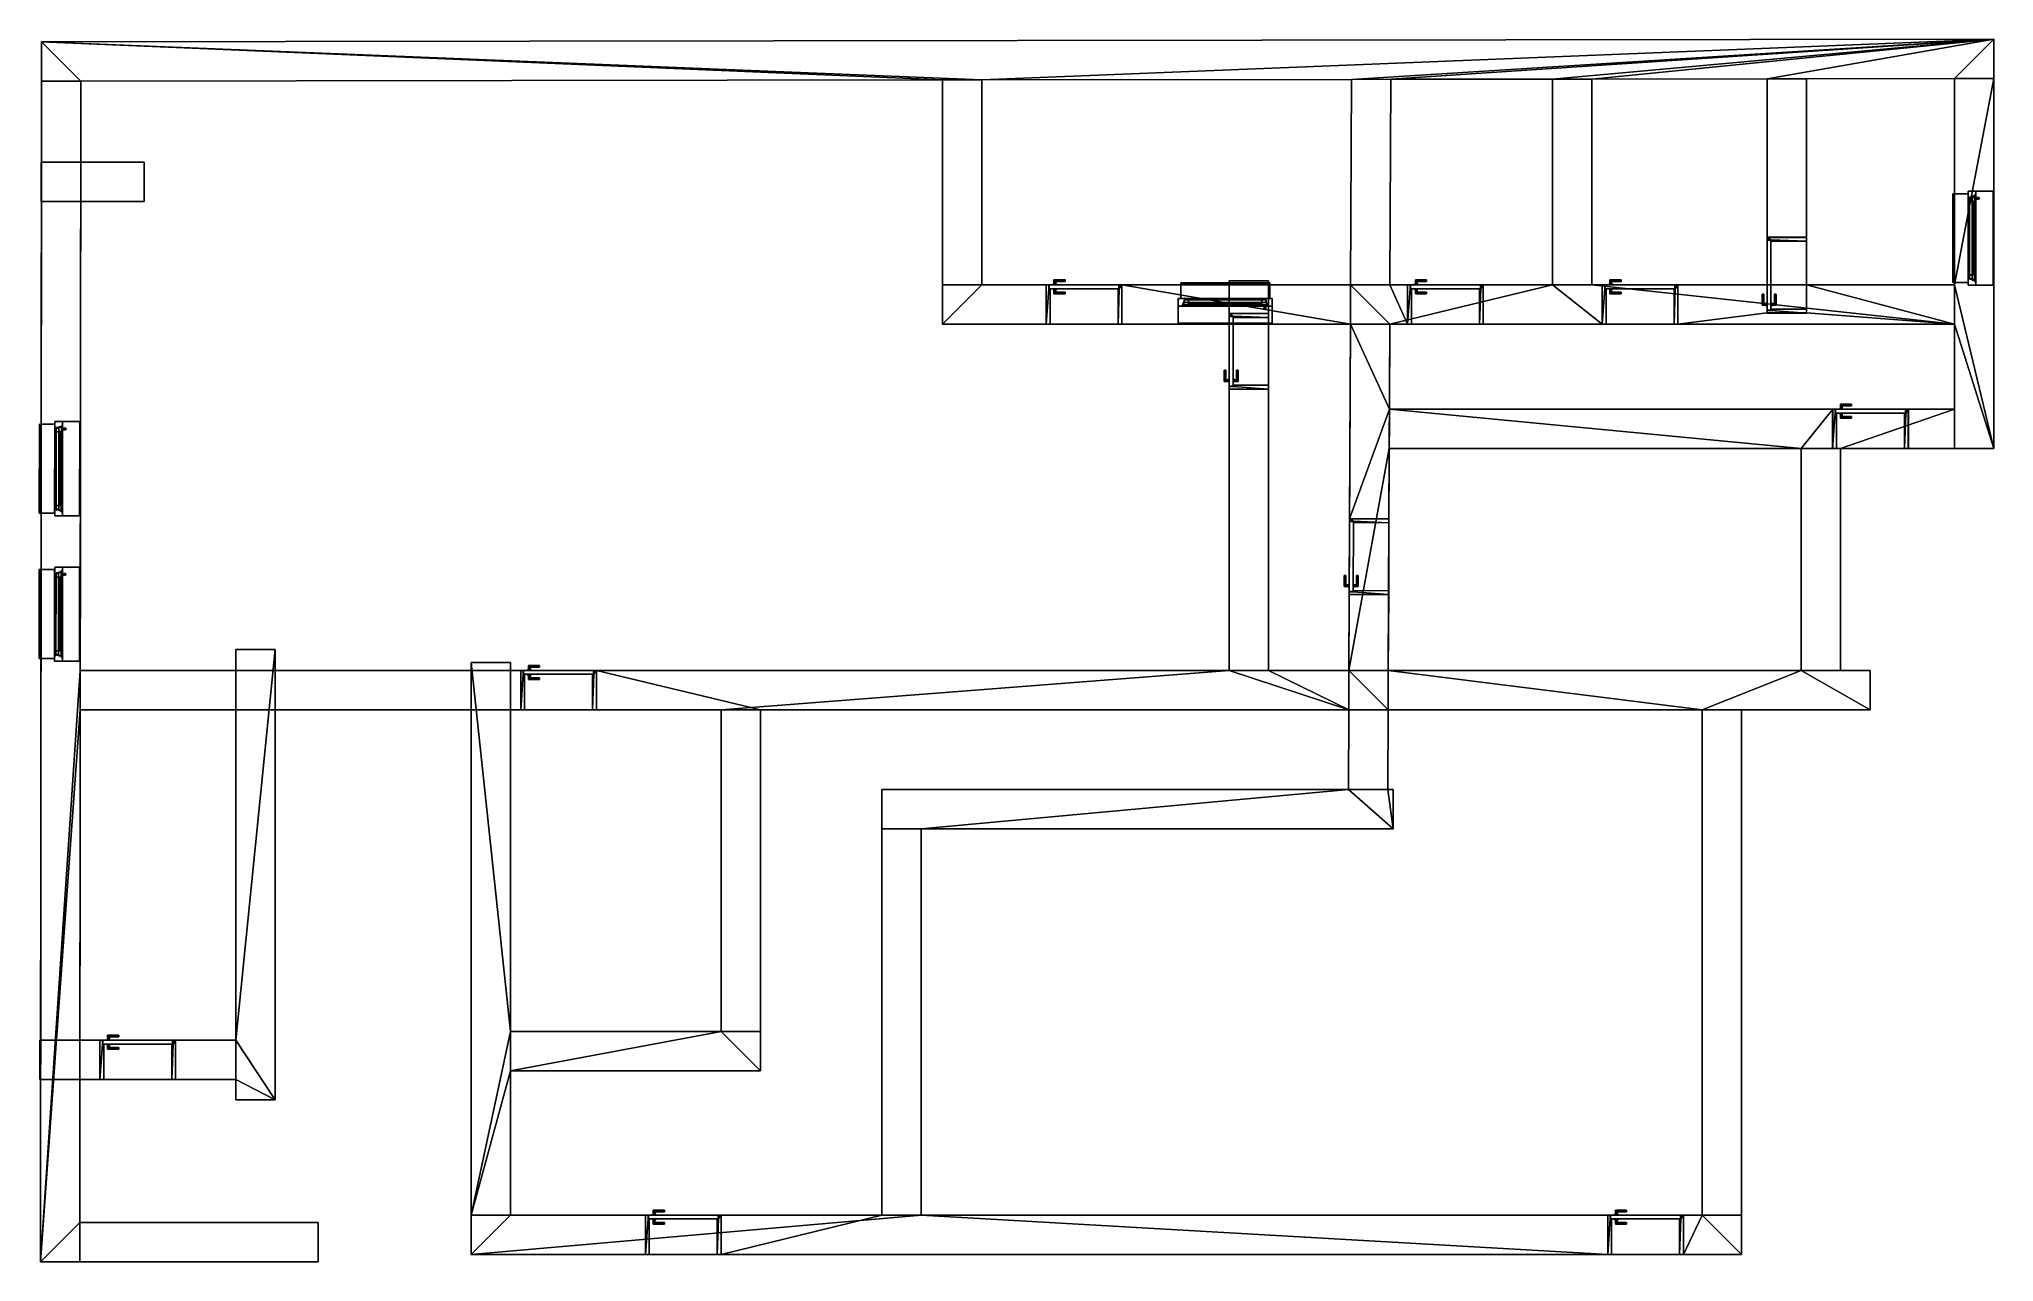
# Model space of a CAD drawing. Header units: millimetres. Extents: x 11098 to 33953, y -10594 to 3707.
import ezdxf

# ---------------------------------------------------------------- set-up
doc = ezdxf.new("R2010")
doc.units = ezdxf.units.MM
for name, color, linetype, lineweight in [('A-DOOR', 31, 'Continuous', 9), ('A-DOOR-FRAM', 31, 'Continuous', 9), ('A-GLAZ', 151, 'Continuous', 9), ('A-WALL', 113, 'Continuous', 9)]:
    doc.layers.add(name, color=color, linetype=linetype, lineweight=lineweight)

# ---------------------------------------------------------------- blocks, each defined once
blk = doc.blocks.new('TU DF 1 - Rahmenstock flächenbündig - ML - 885 x 2135-2481295-_3D_')
at = {"layer": 'A-DOOR'}
mesh = blk.add_polyface(dxfattribs=at)
corners = [(408, 230), (408, 185), (-409, 185), (-409, 230)]
mesh.append_faces([[corners[k] for k in face] for face in [(2, 3, 0, 1)]])
mesh = blk.add_polyface(dxfattribs=at)
corners = [(-409, 230), (-409, 230, 2101), (408, 230, 2101), (408, 230)]
mesh.append_faces([[corners[k] for k in face] for face in [(0, 1, 2, 3)]])
mesh = blk.add_polyface(dxfattribs=at)
corners = [(-409, 230, 2101), (-409, 230), (-409, 185), (-409, 185, 2101)]
mesh.append_faces([[corners[k] for k in face] for face in [(0, 1, 2, 3)]])
mesh = blk.add_polyface(dxfattribs=at)
corners = [(-409, 185, 2101), (408, 185, 2101), (408, 230, 2101), (-409, 230, 2101)]
mesh.append_faces([[corners[k] for k in face] for face in [(2, 3, 0, 1)]])
at = {"layer": 'A-DOOR', "lineweight": 5}
mesh = blk.add_polyface(dxfattribs=at)
corners = [(-362, 240, 990), (-362, 240, 995), (-360, 240, 1000), (-357, 240, 1004), (-352, 240, 1007), (-348, 240, 1009), (-342, 240, 1010), (-337, 240, 1009), (-332, 240, 1007), (-328, 240, 1004), (-325, 240, 1000), (-323, 240, 995), (-322, 240, 990), (-323, 240, 985), (-325, 240, 980), (-328, 240, 976), (-332, 240, 973), (-337, 240, 971), (-342, 240, 970), (-348, 240, 971), (-352, 240, 973), (-357, 240, 976), (-360, 240, 980), (-362, 240, 985), (-345, 240, 976), (-345, 240, 976), (-345, 240, 975), (-344, 240, 975), (-344, 240, 974), (-343, 240, 974), (-342, 240, 974), (-342, 240, 974), (-341, 240, 974), (-341, 240, 975), (-340, 240, 975), (-340, 240, 976), (-340, 240, 976), (-340, 240, 988), (-339, 240, 989), (-337, 240, 990), (-336, 240, 992), (-336, 240, 994), (-336, 240, 995), (-336, 240, 997), (-337, 240, 999), (-338, 240, 1000), (-339, 240, 1001), (-341, 240, 1002), (-342, 240, 1002), (-344, 240, 1002), (-346, 240, 1001), (-347, 240, 1000), (-348, 240, 999), (-349, 240, 997), (-349, 240, 995), (-349, 240, 994), (-349, 240, 992), (-348, 240, 990), (-346, 240, 989), (-345, 240, 988)]
mesh.append_faces([[corners[k] for k in face] for face in [(55, 1, 54), (34, 17, 33), (23, 57, 22), (29, 18, 28), (30, 18, 29)]], dxfattribs={"vtx0": -1, "vtx1": -1})
mesh.append_faces([[corners[k] for k in face] for face in [(46, 7, 8, 45), (47, 6, 7, 46), (6, 47, 48), (11, 41, 42), (12, 40, 41, 11), (49, 5, 6, 48), (5, 49, 50, 4), (4, 51, 52, 3), (53, 2, 3, 52), (54, 1, 2, 53), (17, 34, 35, 16), (18, 30, 31), (18, 31, 32, 17), (58, 21, 22, 57), (19, 27, 28, 18), (40, 12, 13)]], dxfattribs={"vtx0": -1, "vtx2": -1})
mesh.append_faces([[corners[k] for k in face] for face in [(37, 38, 36)]], dxfattribs={"vtx1": -1})
mesh.append_faces([[corners[k] for k in face] for face in [(50, 51, 4), (35, 36, 16), (32, 33, 17), (26, 27, 19)]], dxfattribs={"vtx1": -1, "vtx2": -1})
mesh.append_faces([[corners[k] for k in face] for face in [(15, 16, 36, 38)]], dxfattribs={"vtx1": -1, "vtx2": -1, "vtx3": -1})
mesh.append_faces([[corners[k] for k in face] for face in [(44, 45, 8, 9), (42, 43, 10, 11), (43, 44, 9, 10), (39, 40, 13, 14), (55, 56, 0, 1), (56, 57, 23, 0), (38, 39, 14, 15), (20, 21, 24, 25), (25, 26, 19, 20)]], dxfattribs={"vtx1": -1, "vtx3": -1})
mesh.append_faces([[corners[k] for k in face] for face in [(58, 59, 24, 21)]], dxfattribs={"vtx2": -1, "vtx3": -1})
mesh = blk.add_polyface(dxfattribs=at)
corners = [(-322, 230, 990), (-323, 230, 985), (-325, 230, 980), (-328, 230, 976), (-332, 230, 973), (-337, 230, 971), (-342, 230, 970), (-348, 230, 971), (-352, 230, 973), (-357, 230, 976), (-360, 230, 980), (-362, 230, 985), (-362, 230, 990), (-362, 240, 990), (-362, 240, 985), (-360, 240, 980), (-357, 240, 976), (-352, 240, 973), (-348, 240, 971), (-342, 240, 970), (-337, 240, 971), (-332, 240, 973), (-328, 240, 976), (-325, 240, 980), (-323, 240, 985), (-322, 240, 990)]
mesh.append_faces([[corners[k] for k in face] for face in [(13, 14, 11, 12), (0, 1, 24, 25)]], dxfattribs={"vtx1": -1})
mesh.append_faces([[corners[k] for k in face] for face in [(14, 15, 10, 11), (16, 17, 8, 9), (15, 16, 9, 10), (17, 18, 7, 8), (6, 7, 18, 19), (19, 20, 5, 6), (20, 21, 4, 5), (22, 23, 2, 3), (21, 22, 3, 4), (23, 24, 1, 2)]], dxfattribs={"vtx1": -1, "vtx3": -1})
mesh = blk.add_polyface(dxfattribs=at)
corners = [(-362, 230, 990), (-362, 230, 995), (-360, 230, 1000), (-357, 230, 1004), (-352, 230, 1007), (-348, 230, 1009), (-342, 230, 1010), (-337, 230, 1009), (-332, 230, 1007), (-328, 230, 1004), (-325, 230, 1000), (-323, 230, 995), (-322, 230, 990), (-322, 240, 990), (-323, 240, 995), (-325, 240, 1000), (-328, 240, 1004), (-332, 240, 1007), (-337, 240, 1009), (-342, 240, 1010), (-348, 240, 1009), (-352, 240, 1007), (-357, 240, 1004), (-360, 240, 1000), (-362, 240, 995), (-362, 240, 990)]
mesh.append_faces([[corners[k] for k in face] for face in [(13, 14, 11, 12), (0, 1, 24, 25)]], dxfattribs={"vtx1": -1})
mesh.append_faces([[corners[k] for k in face] for face in [(14, 15, 10, 11), (16, 17, 8, 9), (15, 16, 9, 10), (17, 18, 7, 8), (6, 7, 18, 19), (19, 20, 5, 6), (20, 21, 4, 5), (22, 23, 2, 3), (21, 22, 3, 4), (23, 24, 1, 2)]], dxfattribs={"vtx1": -1, "vtx3": -1})
mesh = blk.add_polyface(dxfattribs=at)
corners = [(-362, 240, 1050), (-362, 240, 1055), (-360, 240, 1060), (-357, 240, 1064), (-352, 240, 1067), (-348, 240, 1069), (-342, 240, 1070), (-337, 240, 1069), (-332, 240, 1067), (-328, 240, 1064), (-325, 240, 1060), (-323, 240, 1055), (-322, 240, 1050), (-323, 240, 1045), (-325, 240, 1040), (-328, 240, 1036), (-332, 240, 1033), (-337, 240, 1031), (-342, 240, 1030), (-348, 240, 1031), (-352, 240, 1033), (-357, 240, 1036), (-360, 240, 1040), (-362, 240, 1045)]
mesh.append_faces([[corners[k] for k in face] for face in [(0, 17, 19, 23)]], dxfattribs={"vtx0": -1, "vtx1": -1, "vtx2": -1})
mesh.append_faces([[corners[k] for k in face] for face in [(23, 19, 20)]], dxfattribs={"vtx0": -1, "vtx2": -1})
mesh.append_faces([[corners[k] for k in face] for face in [(4, 8, 9, 11), (0, 11, 12, 17)]], dxfattribs={"vtx0": -1, "vtx2": -1, "vtx3": -1})
mesh.append_faces([[corners[k] for k in face] for face in [(3, 4, 1, 2)]], dxfattribs={"vtx1": -1})
mesh.append_faces([[corners[k] for k in face] for face in [(0, 1, 4, 11)]], dxfattribs={"vtx1": -1, "vtx2": -1, "vtx3": -1})
mesh.append_faces([[corners[k] for k in face] for face in [(9, 10, 11), (4, 5, 6), (15, 16, 17, 14), (21, 22, 23, 20), (17, 18, 19)]], dxfattribs={"vtx2": -1})
mesh.append_faces([[corners[k] for k in face] for face in [(6, 7, 8, 4), (12, 13, 14, 17)]], dxfattribs={"vtx2": -1, "vtx3": -1})
mesh = blk.add_polyface(dxfattribs=at)
corners = [(-322, 230, 1050), (-323, 230, 1045), (-325, 230, 1040), (-328, 230, 1036), (-332, 230, 1033), (-337, 230, 1031), (-342, 230, 1030), (-348, 230, 1031), (-352, 230, 1033), (-357, 230, 1036), (-360, 230, 1040), (-362, 230, 1045), (-362, 230, 1050), (-362, 240, 1050), (-362, 240, 1045), (-360, 240, 1040), (-357, 240, 1036), (-352, 240, 1033), (-348, 240, 1031), (-342, 240, 1030), (-337, 240, 1031), (-332, 240, 1033), (-328, 240, 1036), (-325, 240, 1040), (-323, 240, 1045), (-322, 240, 1050)]
mesh.append_faces([[corners[k] for k in face] for face in [(13, 14, 11, 12), (0, 1, 24, 25)]], dxfattribs={"vtx1": -1})
mesh.append_faces([[corners[k] for k in face] for face in [(14, 15, 10, 11), (16, 17, 8, 9), (15, 16, 9, 10), (17, 18, 7, 8), (6, 7, 18, 19), (19, 20, 5, 6), (20, 21, 4, 5), (22, 23, 2, 3), (21, 22, 3, 4), (23, 24, 1, 2)]], dxfattribs={"vtx1": -1, "vtx3": -1})
mesh = blk.add_polyface(dxfattribs=at)
corners = [(-362, 230, 1050), (-362, 230, 1055), (-360, 230, 1060), (-357, 230, 1064), (-352, 230, 1067), (-348, 230, 1069), (-342, 230, 1070), (-337, 230, 1069), (-332, 230, 1067), (-328, 230, 1064), (-325, 230, 1060), (-323, 230, 1055), (-322, 230, 1050), (-322, 240, 1050), (-323, 240, 1055), (-325, 240, 1060), (-328, 240, 1064), (-332, 240, 1067), (-337, 240, 1069), (-342, 240, 1070), (-348, 240, 1069), (-352, 240, 1067), (-357, 240, 1064), (-360, 240, 1060), (-362, 240, 1055), (-362, 240, 1050)]
mesh.append_faces([[corners[k] for k in face] for face in [(13, 14, 11, 12), (0, 1, 24, 25)]], dxfattribs={"vtx1": -1})
mesh.append_faces([[corners[k] for k in face] for face in [(14, 15, 10, 11), (16, 17, 8, 9), (15, 16, 9, 10), (17, 18, 7, 8), (6, 7, 18, 19), (19, 20, 5, 6), (20, 21, 4, 5), (22, 23, 2, 3), (21, 22, 3, 4), (23, 24, 1, 2)]], dxfattribs={"vtx1": -1, "vtx3": -1})
mesh = blk.add_polyface(dxfattribs=at)
corners = [(-362, 230, 990), (-362, 230, 985), (-360, 230, 980), (-357, 230, 976), (-352, 230, 973), (-348, 230, 971), (-342, 230, 970), (-337, 230, 971), (-332, 230, 973), (-328, 230, 976), (-325, 230, 980), (-323, 230, 985), (-322, 230, 990), (-323, 230, 995), (-325, 230, 1000), (-328, 230, 1004), (-332, 230, 1007), (-337, 230, 1009), (-342, 230, 1010), (-348, 230, 1009), (-352, 230, 1007), (-357, 230, 1004), (-360, 230, 1000), (-362, 230, 995), (-345, 230, 976), (-345, 230, 988), (-346, 230, 989), (-348, 230, 990), (-349, 230, 992), (-349, 230, 994), (-349, 230, 995), (-349, 230, 997), (-348, 230, 999), (-347, 230, 1000), (-346, 230, 1001), (-344, 230, 1002), (-342, 230, 1002), (-341, 230, 1002), (-339, 230, 1001), (-338, 230, 1000), (-337, 230, 999), (-336, 230, 997), (-336, 230, 995), (-336, 230, 994), (-336, 230, 992), (-337, 230, 990), (-339, 230, 989), (-340, 230, 988), (-340, 230, 976), (-340, 230, 976), (-340, 230, 975), (-341, 230, 975), (-341, 230, 974), (-342, 230, 974), (-342, 230, 974), (-343, 230, 974), (-344, 230, 974), (-344, 230, 975), (-345, 230, 975), (-345, 230, 976)]
mesh.append_faces([[corners[k] for k in face] for face in [(40, 16, 39), (15, 41, 14)]], dxfattribs={"vtx0": -1, "vtx1": -1})
mesh.append_faces([[corners[k] for k in face] for face in [(7, 50, 51), (6, 53, 54), (46, 9, 10, 45), (45, 10, 11, 44), (6, 55, 56, 5), (6, 54, 55), (59, 4, 5, 58), (5, 56, 57), (24, 3, 4, 59), (44, 11, 12, 43), (13, 42, 43, 12), (14, 41, 42, 13), (18, 36, 37), (20, 33, 34)]], dxfattribs={"vtx0": -1, "vtx2": -1})
mesh.append_faces([[corners[k] for k in face] for face in [(51, 52, 7), (57, 58, 5)]], dxfattribs={"vtx1": -1, "vtx2": -1})
mesh.append_faces([[corners[k] for k in face] for face in [(49, 50, 7, 8), (52, 53, 6, 7), (48, 49, 8, 9), (2, 3, 26, 27), (1, 2, 27, 28), (0, 1, 28, 29), (40, 41, 15, 16), (16, 17, 38, 39), (37, 38, 17, 18), (23, 0, 29, 30), (22, 23, 30, 31), (31, 32, 21, 22), (34, 35, 19, 20), (35, 36, 18, 19), (20, 21, 32, 33)]], dxfattribs={"vtx1": -1, "vtx3": -1})
mesh.append_faces([[corners[k] for k in face] for face in [(46, 47, 48, 9), (24, 25, 26, 3)]], dxfattribs={"vtx2": -1, "vtx3": -1})
mesh = blk.add_polyface(dxfattribs=at)
corners = [(-362, 230, 1050), (-362, 230, 1045), (-360, 230, 1040), (-357, 230, 1036), (-352, 230, 1033), (-348, 230, 1031), (-342, 230, 1030), (-337, 230, 1031), (-332, 230, 1033), (-328, 230, 1036), (-325, 230, 1040), (-323, 230, 1045), (-322, 230, 1050), (-323, 230, 1055), (-325, 230, 1060), (-328, 230, 1064), (-332, 230, 1067), (-337, 230, 1069), (-342, 230, 1070), (-348, 230, 1069), (-352, 230, 1067), (-357, 230, 1064), (-360, 230, 1060), (-362, 230, 1055)]
mesh.append_faces([[corners[k] for k in face] for face in [(7, 0, 5, 6), (20, 23, 18, 19)]], dxfattribs={"vtx0": -1, "vtx1": -1})
mesh.append_faces([[corners[k] for k in face] for face in [(0, 13, 16, 23)]], dxfattribs={"vtx0": -1, "vtx1": -1, "vtx2": -1})
mesh.append_faces([[corners[k] for k in face] for face in [(1, 4, 5, 0)]], dxfattribs={"vtx0": -1, "vtx2": -1})
mesh.append_faces([[corners[k] for k in face] for face in [(7, 12, 13, 0)]], dxfattribs={"vtx0": -1, "vtx2": -1, "vtx3": -1})
mesh.append_faces([[corners[k] for k in face] for face in [(21, 22, 23, 20)]], dxfattribs={"vtx2": -1})
mesh.append_faces([[corners[k] for k in face] for face in [(10, 11, 12, 7), (16, 17, 18, 23)]], dxfattribs={"vtx2": -1, "vtx3": -1})
mesh.append_faces([[corners[k] for k in face] for face in [(7, 8, 9, 10), (1, 2, 3, 4), (13, 14, 15, 16)]], dxfattribs={"vtx3": -1})
mesh = blk.add_polyface(dxfattribs=at)
corners = [(-352, 240, 1050), (-352, 240, 1053), (-351, 240, 1055), (-350, 240, 1057), (-347, 240, 1059), (-345, 240, 1060), (-342, 240, 1060), (-340, 240, 1060), (-337, 240, 1059), (-335, 240, 1057), (-334, 240, 1055), (-333, 240, 1053), (-332, 240, 1050), (-332, 270, 1050), (-333, 270, 1053), (-334, 271, 1055), (-335, 273, 1057), (-337, 275, 1059), (-340, 277, 1060), (-342, 280, 1060), (-345, 283, 1060), (-347, 285, 1059), (-350, 287, 1057), (-351, 289, 1055), (-352, 290, 1053), (-352, 290, 1050)]
mesh.append_faces([[corners[k] for k in face] for face in [(0, 24, 25)]], dxfattribs={"vtx0": -1})
mesh.append_faces([[corners[k] for k in face] for face in [(7, 17, 6), (10, 15, 9), (21, 2, 20), (22, 1, 21), (6, 17, 5), (3, 20, 2), (4, 19, 3), (20, 3, 19)]], dxfattribs={"vtx0": -1, "vtx1": -1})
mesh.append_faces([[corners[k] for k in face] for face in [(5, 17, 18), (16, 7, 8), (0, 23, 24)]], dxfattribs={"vtx0": -1, "vtx2": -1})
mesh.append_faces([[corners[k] for k in face] for face in [(15, 16, 8), (16, 17, 7), (8, 9, 15), (18, 19, 4), (22, 23, 0), (4, 5, 18), (1, 2, 21), (0, 1, 22)]], dxfattribs={"vtx1": -1, "vtx2": -1})
mesh.append_faces([[corners[k] for k in face] for face in [(14, 15, 10, 11)]], dxfattribs={"vtx1": -1, "vtx3": -1})
mesh.append_faces([[corners[k] for k in face] for face in [(11, 12, 13, 14)]], dxfattribs={"vtx3": -1})
mesh = blk.add_polyface(dxfattribs=at)
corners = [(-332, 240, 1050), (-333, 240, 1047), (-334, 240, 1045), (-335, 240, 1043), (-337, 240, 1041), (-340, 240, 1040), (-342, 240, 1040), (-345, 240, 1040), (-347, 240, 1041), (-350, 240, 1043), (-351, 240, 1045), (-352, 240, 1047), (-352, 240, 1050), (-352, 290, 1050), (-352, 290, 1047), (-351, 289, 1045), (-350, 287, 1043), (-347, 285, 1041), (-345, 283, 1040), (-342, 280, 1040), (-340, 277, 1040), (-337, 275, 1041), (-335, 273, 1043), (-334, 271, 1045), (-333, 270, 1047), (-332, 270, 1050)]
mesh.append_faces([[corners[k] for k in face] for face in [(1, 24, 25, 0)]], dxfattribs={"vtx0": -1})
mesh.append_faces([[corners[k] for k in face] for face in [(15, 12, 14), (20, 8, 19), (8, 20, 7), (3, 23, 2), (21, 7, 20)]], dxfattribs={"vtx0": -1, "vtx1": -1})
mesh.append_faces([[corners[k] for k in face] for face in [(11, 16, 17), (10, 17, 18), (17, 10, 11), (9, 18, 19), (21, 6, 7), (2, 23, 24, 1), (22, 4, 5)]], dxfattribs={"vtx0": -1, "vtx2": -1})
mesh.append_faces([[corners[k] for k in face] for face in [(15, 16, 12), (11, 12, 16), (8, 9, 19), (9, 10, 18), (21, 22, 5), (22, 23, 4), (5, 6, 21), (3, 4, 23)]], dxfattribs={"vtx1": -1, "vtx2": -1})
mesh.append_faces([[corners[k] for k in face] for face in [(12, 13, 14)]], dxfattribs={"vtx2": -1})
mesh = blk.add_polyface(dxfattribs=at)
corners = [(-352, 290, 1050), (-352, 290, 1053), (-351, 289, 1055), (-350, 287, 1057), (-347, 285, 1059), (-345, 283, 1060), (-342, 280, 1060), (-340, 277, 1060), (-337, 275, 1059), (-335, 273, 1057), (-334, 271, 1055), (-333, 270, 1053), (-332, 270, 1050), (-222, 270, 1050), (-222, 270, 1053), (-222, 271, 1055), (-222, 273, 1057), (-222, 275, 1059), (-222, 277, 1060), (-222, 280, 1060), (-222, 283, 1060), (-222, 285, 1059), (-222, 287, 1057), (-222, 289, 1055), (-222, 290, 1053), (-222, 290, 1050)]
mesh.append_faces([[corners[k] for k in face] for face in [(1, 24, 25, 0)]], dxfattribs={"vtx0": -1})
mesh.append_faces([[corners[k] for k in face] for face in [(3, 23, 2), (4, 23, 3)]], dxfattribs={"vtx0": -1, "vtx1": -1})
mesh.append_faces([[corners[k] for k in face] for face in [(11, 14, 15, 10), (9, 16, 17, 8), (10, 15, 16, 9), (8, 17, 18), (2, 23, 24, 1), (22, 4, 5), (20, 6, 7)]], dxfattribs={"vtx0": -1, "vtx2": -1})
mesh.append_faces([[corners[k] for k in face] for face in [(7, 8, 19), (19, 20, 7), (18, 19, 8), (21, 22, 5), (20, 21, 6), (22, 23, 4), (5, 6, 21)]], dxfattribs={"vtx1": -1, "vtx2": -1})
mesh.append_faces([[corners[k] for k in face] for face in [(12, 13, 14, 11)]], dxfattribs={"vtx2": -1})
mesh = blk.add_polyface(dxfattribs=at)
corners = [(-332, 270, 1050), (-333, 270, 1047), (-334, 271, 1045), (-335, 273, 1043), (-337, 275, 1041), (-340, 277, 1040), (-342, 280, 1040), (-345, 283, 1040), (-347, 285, 1041), (-350, 287, 1043), (-351, 289, 1045), (-352, 290, 1047), (-352, 290, 1050), (-222, 290, 1050), (-222, 290, 1047), (-222, 289, 1045), (-222, 287, 1043), (-222, 285, 1041), (-222, 283, 1040), (-222, 280, 1040), (-222, 277, 1040), (-222, 275, 1041), (-222, 273, 1043), (-222, 271, 1045), (-222, 270, 1047), (-222, 270, 1050)]
mesh.append_faces([[corners[k] for k in face] for face in [(7, 17, 6), (9, 15, 8), (6, 18, 5), (5, 19, 4)]], dxfattribs={"vtx0": -1, "vtx1": -1})
mesh.append_faces([[corners[k] for k in face] for face in [(5, 18, 19)]], dxfattribs={"vtx0": -1, "vtx2": -1})
mesh.append_faces([[corners[k] for k in face] for face in [(13, 14, 11, 12)]], dxfattribs={"vtx1": -1})
mesh.append_faces([[corners[k] for k in face] for face in [(16, 17, 7), (15, 16, 8), (7, 8, 16), (9, 10, 15), (17, 18, 6), (20, 21, 4), (19, 20, 4)]], dxfattribs={"vtx1": -1, "vtx2": -1})
mesh.append_faces([[corners[k] for k in face] for face in [(14, 15, 10, 11), (21, 22, 3, 4), (23, 24, 1, 2), (22, 23, 2, 3)]], dxfattribs={"vtx1": -1, "vtx3": -1})
mesh.append_faces([[corners[k] for k in face] for face in [(24, 25, 0, 1)]], dxfattribs={"vtx3": -1})
mesh = blk.add_polyface(dxfattribs=at)
corners = [(-352, 240, 1050), (-352, 240, 1053), (-351, 240, 1055), (-350, 240, 1057), (-347, 240, 1059), (-345, 240, 1060), (-342, 240, 1060), (-340, 240, 1060), (-337, 240, 1059), (-335, 240, 1057), (-334, 240, 1055), (-333, 240, 1053), (-332, 240, 1050), (-332, 270, 1050), (-333, 270, 1053), (-334, 271, 1055), (-335, 273, 1057), (-337, 275, 1059), (-340, 277, 1060), (-342, 280, 1060), (-345, 283, 1060), (-347, 285, 1059), (-350, 287, 1057), (-351, 289, 1055), (-352, 290, 1053), (-352, 290, 1050)]
mesh.append_faces([[corners[k] for k in face] for face in [(0, 24, 25)]], dxfattribs={"vtx0": -1})
mesh.append_faces([[corners[k] for k in face] for face in [(7, 17, 6), (10, 15, 9), (21, 2, 20), (22, 1, 21), (6, 17, 5), (3, 20, 2), (4, 19, 3), (20, 3, 19)]], dxfattribs={"vtx0": -1, "vtx1": -1})
mesh.append_faces([[corners[k] for k in face] for face in [(5, 17, 18), (16, 7, 8), (0, 23, 24)]], dxfattribs={"vtx0": -1, "vtx2": -1})
mesh.append_faces([[corners[k] for k in face] for face in [(15, 16, 8), (16, 17, 7), (8, 9, 15), (18, 19, 4), (22, 23, 0), (4, 5, 18), (1, 2, 21), (0, 1, 22)]], dxfattribs={"vtx1": -1, "vtx2": -1})
mesh.append_faces([[corners[k] for k in face] for face in [(14, 15, 10, 11)]], dxfattribs={"vtx1": -1, "vtx3": -1})
mesh.append_faces([[corners[k] for k in face] for face in [(11, 12, 13, 14)]], dxfattribs={"vtx3": -1})
mesh = blk.add_polyface(dxfattribs=at)
corners = [(-332, 240, 1050), (-333, 240, 1047), (-334, 240, 1045), (-335, 240, 1043), (-337, 240, 1041), (-340, 240, 1040), (-342, 240, 1040), (-345, 240, 1040), (-347, 240, 1041), (-350, 240, 1043), (-351, 240, 1045), (-352, 240, 1047), (-352, 240, 1050), (-352, 290, 1050), (-352, 290, 1047), (-351, 289, 1045), (-350, 287, 1043), (-347, 285, 1041), (-345, 283, 1040), (-342, 280, 1040), (-340, 277, 1040), (-337, 275, 1041), (-335, 273, 1043), (-334, 271, 1045), (-333, 270, 1047), (-332, 270, 1050)]
mesh.append_faces([[corners[k] for k in face] for face in [(1, 24, 25, 0)]], dxfattribs={"vtx0": -1})
mesh.append_faces([[corners[k] for k in face] for face in [(15, 12, 14), (20, 8, 19), (8, 20, 7), (3, 23, 2), (21, 7, 20)]], dxfattribs={"vtx0": -1, "vtx1": -1})
mesh.append_faces([[corners[k] for k in face] for face in [(11, 16, 17), (10, 17, 18), (17, 10, 11), (9, 18, 19), (21, 6, 7), (2, 23, 24, 1), (22, 4, 5)]], dxfattribs={"vtx0": -1, "vtx2": -1})
mesh.append_faces([[corners[k] for k in face] for face in [(15, 16, 12), (11, 12, 16), (8, 9, 19), (9, 10, 18), (21, 22, 5), (22, 23, 4), (5, 6, 21), (3, 4, 23)]], dxfattribs={"vtx1": -1, "vtx2": -1})
mesh.append_faces([[corners[k] for k in face] for face in [(12, 13, 14)]], dxfattribs={"vtx2": -1})
mesh = blk.add_polyface(dxfattribs=at)
corners = [(-352, 290, 1050), (-352, 290, 1053), (-351, 289, 1055), (-350, 287, 1057), (-347, 285, 1059), (-345, 283, 1060), (-342, 280, 1060), (-340, 277, 1060), (-337, 275, 1059), (-335, 273, 1057), (-334, 271, 1055), (-333, 270, 1053), (-332, 270, 1050), (-222, 270, 1050), (-222, 270, 1053), (-222, 271, 1055), (-222, 273, 1057), (-222, 275, 1059), (-222, 277, 1060), (-222, 280, 1060), (-222, 283, 1060), (-222, 285, 1059), (-222, 287, 1057), (-222, 289, 1055), (-222, 290, 1053), (-222, 290, 1050)]
mesh.append_faces([[corners[k] for k in face] for face in [(1, 24, 25, 0)]], dxfattribs={"vtx0": -1})
mesh.append_faces([[corners[k] for k in face] for face in [(3, 23, 2), (4, 23, 3)]], dxfattribs={"vtx0": -1, "vtx1": -1})
mesh.append_faces([[corners[k] for k in face] for face in [(11, 14, 15, 10), (9, 16, 17, 8), (10, 15, 16, 9), (8, 17, 18), (2, 23, 24, 1), (22, 4, 5), (20, 6, 7)]], dxfattribs={"vtx0": -1, "vtx2": -1})
mesh.append_faces([[corners[k] for k in face] for face in [(7, 8, 19), (19, 20, 7), (18, 19, 8), (21, 22, 5), (20, 21, 6), (22, 23, 4), (5, 6, 21)]], dxfattribs={"vtx1": -1, "vtx2": -1})
mesh.append_faces([[corners[k] for k in face] for face in [(12, 13, 14, 11)]], dxfattribs={"vtx2": -1})
mesh = blk.add_polyface(dxfattribs=at)
corners = [(-332, 270, 1050), (-333, 270, 1047), (-334, 271, 1045), (-335, 273, 1043), (-337, 275, 1041), (-340, 277, 1040), (-342, 280, 1040), (-345, 283, 1040), (-347, 285, 1041), (-350, 287, 1043), (-351, 289, 1045), (-352, 290, 1047), (-352, 290, 1050), (-222, 290, 1050), (-222, 290, 1047), (-222, 289, 1045), (-222, 287, 1043), (-222, 285, 1041), (-222, 283, 1040), (-222, 280, 1040), (-222, 277, 1040), (-222, 275, 1041), (-222, 273, 1043), (-222, 271, 1045), (-222, 270, 1047), (-222, 270, 1050)]
mesh.append_faces([[corners[k] for k in face] for face in [(7, 17, 6), (9, 15, 8), (6, 18, 5), (5, 19, 4)]], dxfattribs={"vtx0": -1, "vtx1": -1})
mesh.append_faces([[corners[k] for k in face] for face in [(5, 18, 19)]], dxfattribs={"vtx0": -1, "vtx2": -1})
mesh.append_faces([[corners[k] for k in face] for face in [(13, 14, 11, 12)]], dxfattribs={"vtx1": -1})
mesh.append_faces([[corners[k] for k in face] for face in [(16, 17, 7), (15, 16, 8), (7, 8, 16), (9, 10, 15), (17, 18, 6), (20, 21, 4), (19, 20, 4)]], dxfattribs={"vtx1": -1, "vtx2": -1})
mesh.append_faces([[corners[k] for k in face] for face in [(14, 15, 10, 11), (21, 22, 3, 4), (23, 24, 1, 2), (22, 23, 2, 3)]], dxfattribs={"vtx1": -1, "vtx3": -1})
mesh.append_faces([[corners[k] for k in face] for face in [(24, 25, 0, 1)]], dxfattribs={"vtx3": -1})
mesh = blk.add_polyface(dxfattribs=at)
corners = [(-332, 240, 1050), (-333, 240, 1053), (-334, 240, 1055), (-335, 240, 1057), (-337, 240, 1059), (-340, 240, 1060), (-342, 240, 1060), (-345, 240, 1060), (-347, 240, 1059), (-350, 240, 1057), (-351, 240, 1055), (-352, 240, 1053), (-352, 240, 1050), (-352, 240, 1047), (-351, 240, 1045), (-350, 240, 1043), (-347, 240, 1041), (-345, 240, 1040), (-342, 240, 1040), (-340, 240, 1040), (-337, 240, 1041), (-335, 240, 1043), (-334, 240, 1045), (-333, 240, 1047)]
mesh.append_faces([[corners[k] for k in face] for face in [(7, 1, 5, 6), (12, 15, 11)]], dxfattribs={"vtx0": -1, "vtx1": -1})
mesh.append_faces([[corners[k] for k in face] for face in [(11, 0, 8, 10)]], dxfattribs={"vtx0": -1, "vtx1": -1, "vtx2": -1})
mesh.append_faces([[corners[k] for k in face] for face in [(0, 11, 15, 22)]], dxfattribs={"vtx0": -1, "vtx1": -1, "vtx2": -1, "vtx3": -1})
mesh.append_faces([[corners[k] for k in face] for face in [(8, 0, 1, 7)]], dxfattribs={"vtx0": -1, "vtx2": -1})
mesh.append_faces([[corners[k] for k in face] for face in [(14, 15, 12, 13), (23, 0, 22), (9, 10, 8), (4, 5, 3)]], dxfattribs={"vtx1": -1})
mesh.append_faces([[corners[k] for k in face] for face in [(15, 16, 21, 22)]], dxfattribs={"vtx1": -1, "vtx3": -1})
mesh.append_faces([[corners[k] for k in face] for face in [(16, 17, 18, 21), (1, 2, 3, 5)]], dxfattribs={"vtx2": -1, "vtx3": -1})
mesh.append_faces([[corners[k] for k in face] for face in [(18, 19, 20, 21)]], dxfattribs={"vtx3": -1})
mesh = blk.add_polyface(dxfattribs=at)
corners = [(-332, 240, 1050), (-333, 240, 1053), (-334, 240, 1055), (-335, 240, 1057), (-337, 240, 1059), (-340, 240, 1060), (-342, 240, 1060), (-345, 240, 1060), (-347, 240, 1059), (-350, 240, 1057), (-351, 240, 1055), (-352, 240, 1053), (-352, 240, 1050), (-352, 240, 1047), (-351, 240, 1045), (-350, 240, 1043), (-347, 240, 1041), (-345, 240, 1040), (-342, 240, 1040), (-340, 240, 1040), (-337, 240, 1041), (-335, 240, 1043), (-334, 240, 1045), (-333, 240, 1047)]
mesh.append_faces([[corners[k] for k in face] for face in [(22, 3, 15, 21)]], dxfattribs={"vtx0": -1, "vtx1": -1, "vtx2": -1})
mesh.append_faces([[corners[k] for k in face] for face in [(11, 13, 5, 8)]], dxfattribs={"vtx0": -1, "vtx1": -1, "vtx2": -1, "vtx3": -1})
mesh.append_faces([[corners[k] for k in face] for face in [(22, 2, 3)]], dxfattribs={"vtx0": -1, "vtx2": -1})
mesh.append_faces([[corners[k] for k in face] for face in [(10, 11, 8, 9), (7, 8, 5, 6), (1, 2, 0), (12, 13, 11)]], dxfattribs={"vtx1": -1})
mesh.append_faces([[corners[k] for k in face] for face in [(15, 16, 21)]], dxfattribs={"vtx1": -1, "vtx2": -1})
mesh.append_faces([[corners[k] for k in face] for face in [(16, 17, 18, 21), (13, 14, 15, 3), (22, 23, 0, 2), (3, 4, 5, 13)]], dxfattribs={"vtx2": -1, "vtx3": -1})
mesh.append_faces([[corners[k] for k in face] for face in [(18, 19, 20, 21)]], dxfattribs={"vtx3": -1})
mesh = blk.add_polyface(dxfattribs=at)
corners = [(-340, 230, 988), (-339, 230, 989), (-337, 230, 990), (-336, 230, 992), (-336, 230, 994), (-336, 230, 995), (-336, 230, 997), (-337, 230, 999), (-338, 230, 1000), (-339, 230, 1001), (-341, 230, 1002), (-342, 230, 1002), (-344, 230, 1002), (-346, 230, 1001), (-347, 230, 1000), (-348, 230, 999), (-349, 230, 997), (-349, 230, 995), (-349, 230, 994), (-349, 230, 992), (-348, 230, 990), (-346, 230, 989), (-345, 230, 988), (-345, 240, 988), (-346, 240, 989), (-348, 240, 990), (-349, 240, 992), (-349, 240, 994), (-349, 240, 995), (-349, 240, 997), (-348, 240, 999), (-347, 240, 1000), (-346, 240, 1001), (-344, 240, 1002), (-342, 240, 1002), (-341, 240, 1002), (-339, 240, 1001), (-338, 240, 1000), (-337, 240, 999), (-336, 240, 997), (-336, 240, 995), (-336, 240, 994), (-336, 240, 992), (-337, 240, 990), (-339, 240, 989), (-340, 240, 988)]
mesh.append_faces([[corners[k] for k in face] for face in [(24, 21, 22, 23), (1, 44, 45, 0)]], dxfattribs={"vtx0": -1})
mesh.append_faces([[corners[k] for k in face] for face in [(26, 19, 20, 25), (25, 20, 21, 24), (27, 18, 19, 26), (29, 16, 17, 28), (30, 15, 16, 29), (32, 13, 14, 31), (31, 14, 15, 30), (28, 17, 18, 27), (33, 12, 13, 32), (12, 33, 34, 11), (35, 10, 11, 34), (37, 8, 9, 36), (36, 9, 10, 35), (38, 7, 8, 37), (40, 5, 6, 39), (41, 4, 5, 40), (43, 2, 3, 42), (42, 3, 4, 41), (39, 6, 7, 38), (44, 1, 2, 43)]], dxfattribs={"vtx0": -1, "vtx2": -1})
mesh = blk.add_polyface(dxfattribs=at)
corners = [(-345, 230, 988), (-345, 230, 976), (-345, 240, 976), (-345, 240, 988)]
mesh.append_faces([[corners[k] for k in face] for face in [(0, 1, 2, 3)]])
mesh = blk.add_polyface(dxfattribs=at)
corners = [(-345, 230, 976), (-345, 230, 976), (-345, 230, 975), (-344, 230, 975), (-344, 230, 974), (-343, 230, 974), (-342, 230, 974), (-342, 230, 974), (-341, 230, 974), (-341, 230, 975), (-340, 230, 975), (-340, 230, 976), (-340, 230, 976), (-340, 240, 976), (-340, 240, 976), (-340, 240, 975), (-341, 240, 975), (-341, 240, 974), (-342, 240, 974), (-342, 240, 974), (-343, 240, 974), (-344, 240, 974), (-344, 240, 975), (-345, 240, 975), (-345, 240, 976), (-345, 240, 976)]
mesh.append_faces([[corners[k] for k in face] for face in [(14, 11, 12, 13), (1, 24, 25, 0)]], dxfattribs={"vtx0": -1})
mesh.append_faces([[corners[k] for k in face] for face in [(15, 10, 11, 14), (17, 8, 9, 16), (16, 9, 10, 15), (18, 7, 8, 17), (7, 18, 19, 6), (20, 5, 6, 19), (21, 4, 5, 20), (23, 2, 3, 22), (22, 3, 4, 21), (24, 1, 2, 23)]], dxfattribs={"vtx0": -1, "vtx2": -1})
mesh = blk.add_polyface(dxfattribs=at)
corners = [(-340, 230, 976), (-340, 230, 988), (-340, 240, 988), (-340, 240, 976)]
mesh.append_faces([[corners[k] for k in face] for face in [(3, 0, 1, 2)]])
mesh = blk.add_polyface(dxfattribs=at)
corners = [(-222, 270, 1050), (-222, 270, 1047), (-222, 271, 1045), (-222, 273, 1043), (-222, 275, 1041), (-222, 277, 1040), (-222, 280, 1040), (-222, 283, 1040), (-222, 285, 1041), (-222, 287, 1043), (-222, 289, 1045), (-222, 290, 1047), (-222, 290, 1050), (-222, 290, 1053), (-222, 289, 1055), (-222, 287, 1057), (-222, 285, 1059), (-222, 283, 1060), (-222, 280, 1060), (-222, 277, 1060), (-222, 275, 1059), (-222, 273, 1057), (-222, 271, 1055), (-222, 270, 1053)]
mesh.append_faces([[corners[k] for k in face] for face in [(9, 7, 8), (22, 20, 21), (13, 11, 12)]], dxfattribs={"vtx0": -1})
mesh.append_faces([[corners[k] for k in face] for face in [(23, 16, 19)]], dxfattribs={"vtx0": -1, "vtx1": -1, "vtx2": -1})
mesh.append_faces([[corners[k] for k in face] for face in [(23, 11, 13, 16)]], dxfattribs={"vtx0": -1, "vtx1": -1, "vtx2": -1, "vtx3": -1})
mesh.append_faces([[corners[k] for k in face] for face in [(6, 7, 4, 5)]], dxfattribs={"vtx1": -1})
mesh.append_faces([[corners[k] for k in face] for face in [(23, 0, 7, 11)]], dxfattribs={"vtx1": -1, "vtx2": -1, "vtx3": -1})
mesh.append_faces([[corners[k] for k in face] for face in [(22, 23, 19, 20)]], dxfattribs={"vtx1": -1, "vtx3": -1})
mesh.append_faces([[corners[k] for k in face] for face in [(9, 10, 11, 7), (2, 3, 4, 7), (0, 1, 2, 7)]], dxfattribs={"vtx2": -1, "vtx3": -1})
mesh.append_faces([[corners[k] for k in face] for face in [(13, 14, 15, 16), (16, 17, 18, 19)]], dxfattribs={"vtx3": -1})
mesh = blk.add_polyface(dxfattribs=at)
corners = [(-222, 270, 1050), (-222, 270, 1047), (-222, 271, 1045), (-222, 273, 1043), (-222, 275, 1041), (-222, 277, 1040), (-222, 280, 1040), (-222, 283, 1040), (-222, 285, 1041), (-222, 287, 1043), (-222, 289, 1045), (-222, 290, 1047), (-222, 290, 1050), (-222, 290, 1053), (-222, 289, 1055), (-222, 287, 1057), (-222, 285, 1059), (-222, 283, 1060), (-222, 280, 1060), (-222, 277, 1060), (-222, 275, 1059), (-222, 273, 1057), (-222, 271, 1055), (-222, 270, 1053)]
mesh.append_faces([[corners[k] for k in face] for face in [(16, 13, 14, 15), (22, 20, 21)]], dxfattribs={"vtx0": -1})
mesh.append_faces([[corners[k] for k in face] for face in [(6, 11, 4, 5), (0, 19, 23)]], dxfattribs={"vtx0": -1, "vtx1": -1})
mesh.append_faces([[corners[k] for k in face] for face in [(19, 0, 13, 16)]], dxfattribs={"vtx0": -1, "vtx1": -1, "vtx2": -1, "vtx3": -1})
mesh.append_faces([[corners[k] for k in face] for face in [(2, 11, 12), (0, 12, 13)]], dxfattribs={"vtx0": -1, "vtx2": -1})
mesh.append_faces([[corners[k] for k in face] for face in [(22, 23, 19, 20)]], dxfattribs={"vtx1": -1, "vtx3": -1})
mesh.append_faces([[corners[k] for k in face] for face in [(9, 10, 11, 6), (2, 3, 4, 11), (0, 1, 2, 12)]], dxfattribs={"vtx2": -1, "vtx3": -1})
mesh.append_faces([[corners[k] for k in face] for face in [(6, 7, 8, 9), (16, 17, 18, 19)]], dxfattribs={"vtx3": -1})
at = {"layer": 'A-DOOR'}
mesh = blk.add_polyface(dxfattribs=at)
corners = [(408, 185, 2101), (408, 185), (408, 230), (408, 230, 2101)]
mesh.append_faces([[corners[k] for k in face] for face in [(3, 0, 1, 2)]])
mesh = blk.add_polyface(dxfattribs=at)
corners = [(408, 185), (408, 185, 2101), (-409, 185, 2101), (-409, 185)]
mesh.append_faces([[corners[k] for k in face] for face in [(1, 2, 3, 0)]])
at = {"layer": 'A-DOOR', "lineweight": 5}
mesh = blk.add_polyface(dxfattribs=at)
corners = [(-362, 185, 990), (-362, 185, 995), (-360, 185, 1000), (-357, 185, 1004), (-352, 185, 1007), (-348, 185, 1009), (-342, 185, 1010), (-337, 185, 1009), (-332, 185, 1007), (-328, 185, 1004), (-325, 185, 1000), (-323, 185, 995), (-322, 185, 990), (-323, 185, 985), (-325, 185, 980), (-328, 185, 976), (-332, 185, 973), (-337, 185, 971), (-342, 185, 970), (-348, 185, 971), (-352, 185, 973), (-357, 185, 976), (-360, 185, 980), (-362, 185, 985), (-345, 185, 976), (-345, 185, 976), (-345, 185, 975), (-344, 185, 975), (-344, 185, 974), (-343, 185, 974), (-342, 185, 974), (-342, 185, 974), (-341, 185, 974), (-341, 185, 975), (-340, 185, 975), (-340, 185, 976), (-340, 185, 976), (-340, 185, 988), (-339, 185, 989), (-337, 185, 990), (-336, 185, 992), (-336, 185, 994), (-336, 185, 995), (-336, 185, 997), (-337, 185, 999), (-338, 185, 1000), (-339, 185, 1001), (-341, 185, 1002), (-342, 185, 1002), (-344, 185, 1002), (-346, 185, 1001), (-347, 185, 1000), (-348, 185, 999), (-349, 185, 997), (-349, 185, 995), (-349, 185, 994), (-349, 185, 992), (-348, 185, 990), (-346, 185, 989), (-345, 185, 988)]
mesh.append_faces([[corners[k] for k in face] for face in [(24, 58, 59)]], dxfattribs={"vtx0": -1})
mesh.append_faces([[corners[k] for k in face] for face in [(22, 58, 21), (25, 20, 24), (45, 8, 44), (47, 7, 46), (57, 23, 56)]], dxfattribs={"vtx0": -1, "vtx1": -1})
mesh.append_faces([[corners[k] for k in face] for face in [(17, 34, 35, 16), (16, 35, 36, 15), (19, 26, 27), (56, 23, 0, 55), (11, 41, 42, 10), (10, 42, 43, 9), (9, 43, 44, 8), (41, 11, 12), (46, 7, 8, 45), (55, 0, 1, 54), (54, 1, 2, 53), (3, 52, 53, 2), (52, 3, 4, 51)]], dxfattribs={"vtx0": -1, "vtx2": -1})
mesh.append_faces([[corners[k] for k in face] for face in [(24, 20, 21, 58)]], dxfattribs={"vtx0": -1, "vtx2": -1, "vtx3": -1})
mesh.append_faces([[corners[k] for k in face] for face in [(33, 34, 17), (31, 32, 18), (30, 31, 18), (29, 30, 18), (27, 28, 19), (48, 49, 6)]], dxfattribs={"vtx1": -1, "vtx2": -1})
mesh.append_faces([[corners[k] for k in face] for face in [(32, 33, 17, 18), (14, 15, 38, 39), (13, 14, 39, 40), (28, 29, 18, 19), (19, 20, 25, 26), (22, 23, 57, 58), (12, 13, 40, 41), (47, 48, 6, 7), (50, 51, 4, 5), (49, 50, 5, 6)]], dxfattribs={"vtx1": -1, "vtx3": -1})
mesh.append_faces([[corners[k] for k in face] for face in [(36, 37, 38, 15)]], dxfattribs={"vtx2": -1, "vtx3": -1})
mesh = blk.add_polyface(dxfattribs=at)
corners = [(-322, 185, 990), (-322, 175, 990), (-323, 175, 985), (-325, 175, 980), (-328, 175, 976), (-332, 175, 973), (-337, 175, 971), (-342, 175, 970), (-348, 175, 971), (-352, 175, 973), (-357, 175, 976), (-360, 175, 980), (-362, 175, 985), (-362, 175, 990), (-362, 185, 990), (-362, 185, 985), (-360, 185, 980), (-357, 185, 976), (-352, 185, 973), (-348, 185, 971), (-342, 185, 970), (-337, 185, 971), (-332, 185, 973), (-328, 185, 976), (-325, 185, 980), (-323, 185, 985)]
mesh.append_faces([[corners[k] for k in face] for face in [(15, 12, 13, 14), (2, 25, 0, 1)]], dxfattribs={"vtx0": -1})
mesh.append_faces([[corners[k] for k in face] for face in [(16, 11, 12, 15), (18, 9, 10, 17), (17, 10, 11, 16), (19, 8, 9, 18), (8, 19, 20, 7), (21, 6, 7, 20), (22, 5, 6, 21), (24, 3, 4, 23), (23, 4, 5, 22), (25, 2, 3, 24)]], dxfattribs={"vtx0": -1, "vtx2": -1})
mesh = blk.add_polyface(dxfattribs=at)
corners = [(-362, 185, 990), (-362, 175, 990), (-362, 175, 995), (-360, 175, 1000), (-357, 175, 1004), (-352, 175, 1007), (-348, 175, 1009), (-342, 175, 1010), (-337, 175, 1009), (-332, 175, 1007), (-328, 175, 1004), (-325, 175, 1000), (-323, 175, 995), (-322, 175, 990), (-322, 185, 990), (-323, 185, 995), (-325, 185, 1000), (-328, 185, 1004), (-332, 185, 1007), (-337, 185, 1009), (-342, 185, 1010), (-348, 185, 1009), (-352, 185, 1007), (-357, 185, 1004), (-360, 185, 1000), (-362, 185, 995)]
mesh.append_faces([[corners[k] for k in face] for face in [(15, 12, 13, 14), (2, 25, 0, 1)]], dxfattribs={"vtx0": -1})
mesh.append_faces([[corners[k] for k in face] for face in [(16, 11, 12, 15), (18, 9, 10, 17), (17, 10, 11, 16), (19, 8, 9, 18), (8, 19, 20, 7), (21, 6, 7, 20), (22, 5, 6, 21), (24, 3, 4, 23), (23, 4, 5, 22), (25, 2, 3, 24)]], dxfattribs={"vtx0": -1, "vtx2": -1})
mesh = blk.add_polyface(dxfattribs=at)
corners = [(-362, 185, 1050), (-362, 185, 1055), (-360, 185, 1060), (-357, 185, 1064), (-352, 185, 1067), (-348, 185, 1069), (-342, 185, 1070), (-337, 185, 1069), (-332, 185, 1067), (-328, 185, 1064), (-325, 185, 1060), (-323, 185, 1055), (-322, 185, 1050), (-323, 185, 1045), (-325, 185, 1040), (-328, 185, 1036), (-332, 185, 1033), (-337, 185, 1031), (-342, 185, 1030), (-348, 185, 1031), (-352, 185, 1033), (-357, 185, 1036), (-360, 185, 1040), (-362, 185, 1045)]
mesh.append_faces([[corners[k] for k in face] for face in [(19, 9, 17, 18)]], dxfattribs={"vtx0": -1, "vtx1": -1})
mesh.append_faces([[corners[k] for k in face] for face in [(23, 4, 19)]], dxfattribs={"vtx0": -1, "vtx1": -1, "vtx2": -1})
mesh.append_faces([[corners[k] for k in face] for face in [(23, 19, 20, 21)]], dxfattribs={"vtx0": -1, "vtx3": -1})
mesh.append_faces([[corners[k] for k in face] for face in [(22, 23, 21)]], dxfattribs={"vtx1": -1})
mesh.append_faces([[corners[k] for k in face] for face in [(11, 12, 17, 9), (8, 9, 19, 4)]], dxfattribs={"vtx1": -1, "vtx2": -1, "vtx3": -1})
mesh.append_faces([[corners[k] for k in face] for face in [(9, 10, 11), (4, 5, 6)]], dxfattribs={"vtx2": -1})
mesh.append_faces([[corners[k] for k in face] for face in [(15, 16, 17, 12), (6, 7, 8, 4), (23, 0, 1, 4)]], dxfattribs={"vtx2": -1, "vtx3": -1})
mesh.append_faces([[corners[k] for k in face] for face in [(12, 13, 14, 15), (1, 2, 3, 4)]], dxfattribs={"vtx3": -1})
mesh = blk.add_polyface(dxfattribs=at)
corners = [(-322, 185, 1050), (-322, 175, 1050), (-323, 175, 1045), (-325, 175, 1040), (-328, 175, 1036), (-332, 175, 1033), (-337, 175, 1031), (-342, 175, 1030), (-348, 175, 1031), (-352, 175, 1033), (-357, 175, 1036), (-360, 175, 1040), (-362, 175, 1045), (-362, 175, 1050), (-362, 185, 1050), (-362, 185, 1045), (-360, 185, 1040), (-357, 185, 1036), (-352, 185, 1033), (-348, 185, 1031), (-342, 185, 1030), (-337, 185, 1031), (-332, 185, 1033), (-328, 185, 1036), (-325, 185, 1040), (-323, 185, 1045)]
mesh.append_faces([[corners[k] for k in face] for face in [(15, 12, 13, 14), (2, 25, 0, 1)]], dxfattribs={"vtx0": -1})
mesh.append_faces([[corners[k] for k in face] for face in [(16, 11, 12, 15), (18, 9, 10, 17), (17, 10, 11, 16), (19, 8, 9, 18), (8, 19, 20, 7), (21, 6, 7, 20), (22, 5, 6, 21), (24, 3, 4, 23), (23, 4, 5, 22), (25, 2, 3, 24)]], dxfattribs={"vtx0": -1, "vtx2": -1})
mesh = blk.add_polyface(dxfattribs=at)
corners = [(-362, 185, 1050), (-362, 175, 1050), (-362, 175, 1055), (-360, 175, 1060), (-357, 175, 1064), (-352, 175, 1067), (-348, 175, 1069), (-342, 175, 1070), (-337, 175, 1069), (-332, 175, 1067), (-328, 175, 1064), (-325, 175, 1060), (-323, 175, 1055), (-322, 175, 1050), (-322, 185, 1050), (-323, 185, 1055), (-325, 185, 1060), (-328, 185, 1064), (-332, 185, 1067), (-337, 185, 1069), (-342, 185, 1070), (-348, 185, 1069), (-352, 185, 1067), (-357, 185, 1064), (-360, 185, 1060), (-362, 185, 1055)]
mesh.append_faces([[corners[k] for k in face] for face in [(15, 12, 13, 14), (2, 25, 0, 1)]], dxfattribs={"vtx0": -1})
mesh.append_faces([[corners[k] for k in face] for face in [(16, 11, 12, 15), (18, 9, 10, 17), (17, 10, 11, 16), (19, 8, 9, 18), (8, 19, 20, 7), (21, 6, 7, 20), (22, 5, 6, 21), (24, 3, 4, 23), (23, 4, 5, 22), (25, 2, 3, 24)]], dxfattribs={"vtx0": -1, "vtx2": -1})
mesh = blk.add_polyface(dxfattribs=at)
corners = [(-362, 175, 990), (-362, 175, 985), (-360, 175, 980), (-357, 175, 976), (-352, 175, 973), (-348, 175, 971), (-342, 175, 970), (-337, 175, 971), (-332, 175, 973), (-328, 175, 976), (-325, 175, 980), (-323, 175, 985), (-322, 175, 990), (-323, 175, 995), (-325, 175, 1000), (-328, 175, 1004), (-332, 175, 1007), (-337, 175, 1009), (-342, 175, 1010), (-348, 175, 1009), (-352, 175, 1007), (-357, 175, 1004), (-360, 175, 1000), (-362, 175, 995), (-345, 175, 976), (-345, 175, 988), (-346, 175, 989), (-348, 175, 990), (-349, 175, 992), (-349, 175, 994), (-349, 175, 995), (-349, 175, 997), (-348, 175, 999), (-347, 175, 1000), (-346, 175, 1001), (-344, 175, 1002), (-342, 175, 1002), (-341, 175, 1002), (-339, 175, 1001), (-338, 175, 1000), (-337, 175, 999), (-336, 175, 997), (-336, 175, 995), (-336, 175, 994), (-336, 175, 992), (-337, 175, 990), (-339, 175, 989), (-340, 175, 988), (-340, 175, 976), (-340, 175, 976), (-340, 175, 975), (-341, 175, 975), (-341, 175, 974), (-342, 175, 974), (-342, 175, 974), (-343, 175, 974), (-344, 175, 974), (-344, 175, 975), (-345, 175, 975), (-345, 175, 976)]
mesh.append_faces([[corners[k] for k in face] for face in [(32, 21, 31), (51, 7, 50), (55, 6, 54)]], dxfattribs={"vtx0": -1, "vtx1": -1})
mesh.append_faces([[corners[k] for k in face] for face in [(16, 39, 40, 15), (14, 41, 42, 13), (13, 42, 43, 12), (12, 43, 44, 11), (15, 40, 41, 14), (11, 44, 45, 10), (20, 33, 34), (31, 21, 22, 30), (0, 28, 29, 23), (30, 22, 23, 29), (1, 27, 28, 0), (10, 45, 46, 9), (7, 51, 52, 6), (6, 52, 53), (27, 1, 2, 26), (26, 2, 3), (24, 3, 4, 59), (6, 55, 56, 5), (5, 58, 59, 4), (5, 57, 58)]], dxfattribs={"vtx0": -1, "vtx2": -1})
mesh.append_faces([[corners[k] for k in face] for face in [(36, 37, 18), (53, 54, 6), (56, 57, 5)]], dxfattribs={"vtx1": -1, "vtx2": -1})
mesh.append_faces([[corners[k] for k in face] for face in [(16, 17, 38, 39), (17, 18, 37, 38), (18, 19, 35, 36), (34, 35, 19, 20), (32, 33, 20, 21), (8, 9, 48, 49), (49, 50, 7, 8)]], dxfattribs={"vtx1": -1, "vtx3": -1})
mesh.append_faces([[corners[k] for k in face] for face in [(46, 47, 48, 9), (24, 25, 26, 3)]], dxfattribs={"vtx2": -1, "vtx3": -1})
mesh = blk.add_polyface(dxfattribs=at)
corners = [(-362, 175, 1050), (-362, 175, 1045), (-360, 175, 1040), (-357, 175, 1036), (-352, 175, 1033), (-348, 175, 1031), (-342, 175, 1030), (-337, 175, 1031), (-332, 175, 1033), (-328, 175, 1036), (-325, 175, 1040), (-323, 175, 1045), (-322, 175, 1050), (-323, 175, 1055), (-325, 175, 1060), (-328, 175, 1064), (-332, 175, 1067), (-337, 175, 1069), (-342, 175, 1070), (-348, 175, 1069), (-352, 175, 1067), (-357, 175, 1064), (-360, 175, 1060), (-362, 175, 1055)]
mesh.append_faces([[corners[k] for k in face] for face in [(7, 15, 5, 6)]], dxfattribs={"vtx0": -1, "vtx1": -1})
mesh.append_faces([[corners[k] for k in face] for face in [(16, 20, 1, 15)]], dxfattribs={"vtx0": -1, "vtx1": -1, "vtx2": -1})
mesh.append_faces([[corners[k] for k in face] for face in [(0, 20, 21, 23)]], dxfattribs={"vtx0": -1, "vtx2": -1})
mesh.append_faces([[corners[k] for k in face] for face in [(1, 4, 5, 15)]], dxfattribs={"vtx0": -1, "vtx2": -1, "vtx3": -1})
mesh.append_faces([[corners[k] for k in face] for face in [(22, 23, 21)]], dxfattribs={"vtx1": -1})
mesh.append_faces([[corners[k] for k in face] for face in [(0, 1, 20), (12, 13, 7)]], dxfattribs={"vtx1": -1, "vtx2": -1})
mesh.append_faces([[corners[k] for k in face] for face in [(18, 19, 20), (10, 11, 12, 9)]], dxfattribs={"vtx2": -1})
mesh.append_faces([[corners[k] for k in face] for face in [(16, 17, 18, 20), (13, 14, 15, 7), (7, 8, 9, 12)]], dxfattribs={"vtx2": -1, "vtx3": -1})
mesh.append_faces([[corners[k] for k in face] for face in [(1, 2, 3, 4)]], dxfattribs={"vtx3": -1})
mesh = blk.add_polyface(dxfattribs=at)
corners = [(-332, 175, 1050), (-333, 175, 1047), (-334, 175, 1045), (-335, 175, 1043), (-337, 175, 1041), (-340, 175, 1040), (-342, 175, 1040), (-345, 175, 1040), (-347, 175, 1041), (-350, 175, 1043), (-351, 175, 1045), (-352, 175, 1047), (-352, 175, 1050), (-352, 175, 1053), (-351, 175, 1055), (-350, 175, 1057), (-347, 175, 1059), (-345, 175, 1060), (-342, 175, 1060), (-340, 175, 1060), (-337, 175, 1059), (-335, 175, 1057), (-334, 175, 1055), (-333, 175, 1053)]
mesh.append_faces([[corners[k] for k in face] for face in [(13, 10, 11, 12), (16, 13, 14, 15), (21, 19, 20)]], dxfattribs={"vtx0": -1})
mesh.append_faces([[corners[k] for k in face] for face in [(3, 8, 9, 0), (23, 16, 17, 19)]], dxfattribs={"vtx0": -1, "vtx2": -1, "vtx3": -1})
mesh.append_faces([[corners[k] for k in face] for face in [(9, 10, 13, 0), (23, 0, 13, 16)]], dxfattribs={"vtx1": -1, "vtx2": -1, "vtx3": -1})
mesh.append_faces([[corners[k] for k in face] for face in [(4, 5, 6, 3), (17, 18, 19)]], dxfattribs={"vtx2": -1})
mesh.append_faces([[corners[k] for k in face] for face in [(6, 7, 8, 3), (21, 22, 23, 19)]], dxfattribs={"vtx2": -1, "vtx3": -1})
mesh.append_faces([[corners[k] for k in face] for face in [(0, 1, 2, 3)]], dxfattribs={"vtx3": -1})
mesh = blk.add_polyface(dxfattribs=at)
corners = [(-352, 175, 1050), (-352, 125, 1050), (-352, 125, 1053), (-351, 126, 1055), (-350, 128, 1057), (-347, 130, 1059), (-345, 132, 1060), (-342, 135, 1060), (-340, 138, 1060), (-337, 140, 1059), (-335, 142, 1057), (-334, 144, 1055), (-333, 145, 1053), (-332, 145, 1050), (-332, 175, 1050), (-333, 175, 1053), (-334, 175, 1055), (-335, 175, 1057), (-337, 175, 1059), (-340, 175, 1060), (-342, 175, 1060), (-345, 175, 1060), (-347, 175, 1059), (-350, 175, 1057), (-351, 175, 1055), (-352, 175, 1053)]
mesh.append_faces([[corners[k] for k in face] for face in [(20, 9, 19), (17, 11, 16), (6, 24, 5), (5, 25, 4), (21, 9, 20), (24, 6, 23), (23, 7, 22), (7, 23, 6)]], dxfattribs={"vtx0": -1, "vtx1": -1})
mesh.append_faces([[corners[k] for k in face] for face in [(18, 10, 11), (16, 11, 12, 15), (19, 9, 10), (11, 17, 18), (22, 7, 8), (0, 3, 4), (8, 21, 22), (5, 24, 25), (4, 25, 0)]], dxfattribs={"vtx0": -1, "vtx2": -1})
mesh.append_faces([[corners[k] for k in face] for face in [(1, 2, 0)]], dxfattribs={"vtx1": -1})
mesh.append_faces([[corners[k] for k in face] for face in [(8, 9, 21), (18, 19, 10), (2, 3, 0)]], dxfattribs={"vtx1": -1, "vtx2": -1})
mesh.append_faces([[corners[k] for k in face] for face in [(13, 14, 15, 12)]], dxfattribs={"vtx2": -1})
mesh = blk.add_polyface(dxfattribs=at)
corners = [(-332, 175, 1050), (-332, 145, 1050), (-333, 145, 1047), (-334, 144, 1045), (-335, 142, 1043), (-337, 140, 1041), (-340, 138, 1040), (-342, 135, 1040), (-345, 132, 1040), (-347, 130, 1041), (-350, 128, 1043), (-351, 126, 1045), (-352, 125, 1047), (-352, 125, 1050), (-352, 175, 1050), (-352, 175, 1047), (-351, 175, 1045), (-350, 175, 1043), (-347, 175, 1041), (-345, 175, 1040), (-342, 175, 1040), (-340, 175, 1040), (-337, 175, 1041), (-335, 175, 1043), (-334, 175, 1045), (-333, 175, 1047)]
mesh.append_faces([[corners[k] for k in face] for face in [(12, 14, 11), (7, 18, 6), (19, 6, 18), (24, 3, 23), (6, 19, 5)]], dxfattribs={"vtx0": -1, "vtx1": -1})
mesh.append_faces([[corners[k] for k in face] for face in [(14, 10, 11), (10, 14, 15), (7, 17, 18), (8, 16, 17), (21, 4, 5), (22, 3, 4), (5, 20, 21), (3, 22, 23)]], dxfattribs={"vtx0": -1, "vtx2": -1})
mesh.append_faces([[corners[k] for k in face] for face in [(1, 2, 25, 0)]], dxfattribs={"vtx1": -1})
mesh.append_faces([[corners[k] for k in face] for face in [(9, 10, 15), (8, 9, 16), (15, 16, 9), (7, 8, 17), (19, 20, 5), (21, 22, 4)]], dxfattribs={"vtx1": -1, "vtx2": -1})
mesh.append_faces([[corners[k] for k in face] for face in [(2, 3, 24, 25)]], dxfattribs={"vtx1": -1, "vtx3": -1})
mesh.append_faces([[corners[k] for k in face] for face in [(12, 13, 14)]], dxfattribs={"vtx2": -1})
mesh = blk.add_polyface(dxfattribs=at)
corners = [(-332, 175, 1050), (-333, 175, 1047), (-334, 175, 1045), (-335, 175, 1043), (-337, 175, 1041), (-340, 175, 1040), (-342, 175, 1040), (-345, 175, 1040), (-347, 175, 1041), (-350, 175, 1043), (-351, 175, 1045), (-352, 175, 1047), (-352, 175, 1050), (-352, 175, 1053), (-351, 175, 1055), (-350, 175, 1057), (-347, 175, 1059), (-345, 175, 1060), (-342, 175, 1060), (-340, 175, 1060), (-337, 175, 1059), (-335, 175, 1057), (-334, 175, 1055), (-333, 175, 1053)]
mesh.append_faces([[corners[k] for k in face] for face in [(16, 14, 15), (19, 16, 17, 18), (0, 22, 23)]], dxfattribs={"vtx0": -1})
mesh.append_faces([[corners[k] for k in face] for face in [(13, 19, 11, 12)]], dxfattribs={"vtx0": -1, "vtx1": -1})
mesh.append_faces([[corners[k] for k in face] for face in [(9, 21, 2, 3)]], dxfattribs={"vtx0": -1, "vtx1": -1, "vtx3": -1})
mesh.append_faces([[corners[k] for k in face] for face in [(3, 8, 9)]], dxfattribs={"vtx0": -1, "vtx2": -1})
mesh.append_faces([[corners[k] for k in face] for face in [(21, 22, 2)]], dxfattribs={"vtx1": -1, "vtx2": -1})
mesh.append_faces([[corners[k] for k in face] for face in [(13, 14, 16, 19)]], dxfattribs={"vtx1": -1, "vtx2": -1, "vtx3": -1})
mesh.append_faces([[corners[k] for k in face] for face in [(4, 5, 6, 3)]], dxfattribs={"vtx2": -1})
mesh.append_faces([[corners[k] for k in face] for face in [(6, 7, 8, 3), (9, 10, 11, 21), (0, 1, 2, 22), (19, 20, 21, 11)]], dxfattribs={"vtx2": -1, "vtx3": -1})
mesh = blk.add_polyface(dxfattribs=at)
corners = [(-352, 175, 1050), (-352, 125, 1050), (-352, 125, 1053), (-351, 126, 1055), (-350, 128, 1057), (-347, 130, 1059), (-345, 132, 1060), (-342, 135, 1060), (-340, 138, 1060), (-337, 140, 1059), (-335, 142, 1057), (-334, 144, 1055), (-333, 145, 1053), (-332, 145, 1050), (-332, 175, 1050), (-333, 175, 1053), (-334, 175, 1055), (-335, 175, 1057), (-337, 175, 1059), (-340, 175, 1060), (-342, 175, 1060), (-345, 175, 1060), (-347, 175, 1059), (-350, 175, 1057), (-351, 175, 1055), (-352, 175, 1053)]
mesh.append_faces([[corners[k] for k in face] for face in [(20, 9, 19), (17, 11, 16), (6, 24, 5), (5, 25, 4), (21, 9, 20), (24, 6, 23), (23, 7, 22), (7, 23, 6)]], dxfattribs={"vtx0": -1, "vtx1": -1})
mesh.append_faces([[corners[k] for k in face] for face in [(18, 10, 11), (16, 11, 12, 15), (19, 9, 10), (11, 17, 18), (22, 7, 8), (0, 3, 4), (8, 21, 22), (5, 24, 25), (4, 25, 0)]], dxfattribs={"vtx0": -1, "vtx2": -1})
mesh.append_faces([[corners[k] for k in face] for face in [(1, 2, 0)]], dxfattribs={"vtx1": -1})
mesh.append_faces([[corners[k] for k in face] for face in [(8, 9, 21), (18, 19, 10), (2, 3, 0)]], dxfattribs={"vtx1": -1, "vtx2": -1})
mesh.append_faces([[corners[k] for k in face] for face in [(13, 14, 15, 12)]], dxfattribs={"vtx2": -1})
mesh = blk.add_polyface(dxfattribs=at)
corners = [(-332, 175, 1050), (-332, 145, 1050), (-333, 145, 1047), (-334, 144, 1045), (-335, 142, 1043), (-337, 140, 1041), (-340, 138, 1040), (-342, 135, 1040), (-345, 132, 1040), (-347, 130, 1041), (-350, 128, 1043), (-351, 126, 1045), (-352, 125, 1047), (-352, 125, 1050), (-352, 175, 1050), (-352, 175, 1047), (-351, 175, 1045), (-350, 175, 1043), (-347, 175, 1041), (-345, 175, 1040), (-342, 175, 1040), (-340, 175, 1040), (-337, 175, 1041), (-335, 175, 1043), (-334, 175, 1045), (-333, 175, 1047)]
mesh.append_faces([[corners[k] for k in face] for face in [(12, 14, 11), (7, 18, 6), (19, 6, 18), (24, 3, 23), (6, 19, 5)]], dxfattribs={"vtx0": -1, "vtx1": -1})
mesh.append_faces([[corners[k] for k in face] for face in [(14, 10, 11), (10, 14, 15), (7, 17, 18), (8, 16, 17), (21, 4, 5), (22, 3, 4), (5, 20, 21), (3, 22, 23)]], dxfattribs={"vtx0": -1, "vtx2": -1})
mesh.append_faces([[corners[k] for k in face] for face in [(1, 2, 25, 0)]], dxfattribs={"vtx1": -1})
mesh.append_faces([[corners[k] for k in face] for face in [(9, 10, 15), (8, 9, 16), (15, 16, 9), (7, 8, 17), (19, 20, 5), (21, 22, 4)]], dxfattribs={"vtx1": -1, "vtx2": -1})
mesh.append_faces([[corners[k] for k in face] for face in [(2, 3, 24, 25)]], dxfattribs={"vtx1": -1, "vtx3": -1})
mesh.append_faces([[corners[k] for k in face] for face in [(12, 13, 14)]], dxfattribs={"vtx2": -1})
mesh = blk.add_polyface(dxfattribs=at)
corners = [(-352, 125, 1050), (-222, 125, 1050), (-222, 125, 1053), (-222, 126, 1055), (-222, 128, 1057), (-222, 130, 1059), (-222, 132, 1060), (-222, 135, 1060), (-222, 138, 1060), (-222, 140, 1059), (-222, 142, 1057), (-222, 144, 1055), (-222, 145, 1053), (-222, 145, 1050), (-332, 145, 1050), (-333, 145, 1053), (-334, 144, 1055), (-335, 142, 1057), (-337, 140, 1059), (-340, 138, 1060), (-342, 135, 1060), (-345, 132, 1060), (-347, 130, 1059), (-350, 128, 1057), (-351, 126, 1055), (-352, 125, 1053)]
mesh.append_faces([[corners[k] for k in face] for face in [(24, 3, 23), (23, 3, 22)]], dxfattribs={"vtx0": -1, "vtx1": -1})
mesh.append_faces([[corners[k] for k in face] for face in [(7, 18, 19), (19, 6, 7), (18, 7, 8), (21, 4, 5), (20, 5, 6), (22, 3, 4), (5, 20, 21)]], dxfattribs={"vtx0": -1, "vtx2": -1})
mesh.append_faces([[corners[k] for k in face] for face in [(1, 2, 25, 0)]], dxfattribs={"vtx1": -1})
mesh.append_faces([[corners[k] for k in face] for face in [(8, 9, 18), (21, 22, 4), (19, 20, 6)]], dxfattribs={"vtx1": -1, "vtx2": -1})
mesh.append_faces([[corners[k] for k in face] for face in [(11, 12, 15, 16), (9, 10, 17, 18), (10, 11, 16, 17), (2, 3, 24, 25)]], dxfattribs={"vtx1": -1, "vtx3": -1})
mesh.append_faces([[corners[k] for k in face] for face in [(12, 13, 14, 15)]], dxfattribs={"vtx3": -1})
mesh = blk.add_polyface(dxfattribs=at)
corners = [(-332, 145, 1050), (-222, 145, 1050), (-222, 145, 1047), (-222, 144, 1045), (-222, 142, 1043), (-222, 140, 1041), (-222, 138, 1040), (-222, 135, 1040), (-222, 132, 1040), (-222, 130, 1041), (-222, 128, 1043), (-222, 126, 1045), (-222, 125, 1047), (-222, 125, 1050), (-352, 125, 1050), (-352, 125, 1047), (-351, 126, 1045), (-350, 128, 1043), (-347, 130, 1041), (-345, 132, 1040), (-342, 135, 1040), (-340, 138, 1040), (-337, 140, 1041), (-335, 142, 1043), (-334, 144, 1045), (-333, 145, 1047)]
mesh.append_faces([[corners[k] for k in face] for face in [(15, 12, 13, 14)]], dxfattribs={"vtx0": -1})
mesh.append_faces([[corners[k] for k in face] for face in [(20, 9, 19), (18, 11, 17), (21, 8, 20), (22, 7, 21)]], dxfattribs={"vtx0": -1, "vtx1": -1})
mesh.append_faces([[corners[k] for k in face] for face in [(16, 11, 12, 15), (19, 9, 10), (18, 10, 11), (10, 18, 19), (11, 16, 17), (20, 8, 9), (23, 4, 5, 22), (22, 5, 6), (25, 2, 3, 24), (24, 3, 4, 23), (22, 6, 7)]], dxfattribs={"vtx0": -1, "vtx2": -1})
mesh.append_faces([[corners[k] for k in face] for face in [(7, 8, 21)]], dxfattribs={"vtx1": -1, "vtx2": -1})
mesh.append_faces([[corners[k] for k in face] for face in [(0, 1, 2, 25)]], dxfattribs={"vtx2": -1})
mesh = blk.add_polyface(dxfattribs=at)
corners = [(-352, 125, 1050), (-222, 125, 1050), (-222, 125, 1053), (-222, 126, 1055), (-222, 128, 1057), (-222, 130, 1059), (-222, 132, 1060), (-222, 135, 1060), (-222, 138, 1060), (-222, 140, 1059), (-222, 142, 1057), (-222, 144, 1055), (-222, 145, 1053), (-222, 145, 1050), (-332, 145, 1050), (-333, 145, 1053), (-334, 144, 1055), (-335, 142, 1057), (-337, 140, 1059), (-340, 138, 1060), (-342, 135, 1060), (-345, 132, 1060), (-347, 130, 1059), (-350, 128, 1057), (-351, 126, 1055), (-352, 125, 1053)]
mesh.append_faces([[corners[k] for k in face] for face in [(24, 3, 23), (23, 3, 22)]], dxfattribs={"vtx0": -1, "vtx1": -1})
mesh.append_faces([[corners[k] for k in face] for face in [(7, 18, 19), (19, 6, 7), (18, 7, 8), (21, 4, 5), (20, 5, 6), (22, 3, 4), (5, 20, 21)]], dxfattribs={"vtx0": -1, "vtx2": -1})
mesh.append_faces([[corners[k] for k in face] for face in [(1, 2, 25, 0)]], dxfattribs={"vtx1": -1})
mesh.append_faces([[corners[k] for k in face] for face in [(8, 9, 18), (21, 22, 4), (19, 20, 6)]], dxfattribs={"vtx1": -1, "vtx2": -1})
mesh.append_faces([[corners[k] for k in face] for face in [(11, 12, 15, 16), (9, 10, 17, 18), (10, 11, 16, 17), (2, 3, 24, 25)]], dxfattribs={"vtx1": -1, "vtx3": -1})
mesh.append_faces([[corners[k] for k in face] for face in [(12, 13, 14, 15)]], dxfattribs={"vtx3": -1})
mesh = blk.add_polyface(dxfattribs=at)
corners = [(-332, 145, 1050), (-222, 145, 1050), (-222, 145, 1047), (-222, 144, 1045), (-222, 142, 1043), (-222, 140, 1041), (-222, 138, 1040), (-222, 135, 1040), (-222, 132, 1040), (-222, 130, 1041), (-222, 128, 1043), (-222, 126, 1045), (-222, 125, 1047), (-222, 125, 1050), (-352, 125, 1050), (-352, 125, 1047), (-351, 126, 1045), (-350, 128, 1043), (-347, 130, 1041), (-345, 132, 1040), (-342, 135, 1040), (-340, 138, 1040), (-337, 140, 1041), (-335, 142, 1043), (-334, 144, 1045), (-333, 145, 1047)]
mesh.append_faces([[corners[k] for k in face] for face in [(15, 12, 13, 14)]], dxfattribs={"vtx0": -1})
mesh.append_faces([[corners[k] for k in face] for face in [(20, 9, 19), (18, 11, 17), (21, 8, 20), (22, 7, 21)]], dxfattribs={"vtx0": -1, "vtx1": -1})
mesh.append_faces([[corners[k] for k in face] for face in [(16, 11, 12, 15), (19, 9, 10), (18, 10, 11), (10, 18, 19), (11, 16, 17), (20, 8, 9), (23, 4, 5, 22), (22, 5, 6), (25, 2, 3, 24), (24, 3, 4, 23), (22, 6, 7)]], dxfattribs={"vtx0": -1, "vtx2": -1})
mesh.append_faces([[corners[k] for k in face] for face in [(7, 8, 21)]], dxfattribs={"vtx1": -1, "vtx2": -1})
mesh.append_faces([[corners[k] for k in face] for face in [(0, 1, 2, 25)]], dxfattribs={"vtx2": -1})
mesh = blk.add_polyface(dxfattribs=at)
corners = [(-340, 185, 988), (-340, 175, 988), (-339, 175, 989), (-337, 175, 990), (-336, 175, 992), (-336, 175, 994), (-336, 175, 995), (-336, 175, 997), (-337, 175, 999), (-338, 175, 1000), (-339, 175, 1001), (-341, 175, 1002), (-342, 175, 1002), (-344, 175, 1002), (-346, 175, 1001), (-347, 175, 1000), (-348, 175, 999), (-349, 175, 997), (-349, 175, 995), (-349, 175, 994), (-349, 175, 992), (-348, 175, 990), (-346, 175, 989), (-345, 175, 988), (-345, 185, 988), (-346, 185, 989), (-348, 185, 990), (-349, 185, 992), (-349, 185, 994), (-349, 185, 995), (-349, 185, 997), (-348, 185, 999), (-347, 185, 1000), (-346, 185, 1001), (-344, 185, 1002), (-342, 185, 1002), (-341, 185, 1002), (-339, 185, 1001), (-338, 185, 1000), (-337, 185, 999), (-336, 185, 997), (-336, 185, 995), (-336, 185, 994), (-336, 185, 992), (-337, 185, 990), (-339, 185, 989)]
mesh.append_faces([[corners[k] for k in face] for face in [(24, 25, 22, 23), (1, 2, 45, 0)]], dxfattribs={"vtx1": -1})
mesh.append_faces([[corners[k] for k in face] for face in [(26, 27, 20, 21), (25, 26, 21, 22), (27, 28, 19, 20), (29, 30, 17, 18), (30, 31, 16, 17), (32, 33, 14, 15), (31, 32, 15, 16), (28, 29, 18, 19), (33, 34, 13, 14), (12, 13, 34, 35), (35, 36, 11, 12), (37, 38, 9, 10), (36, 37, 10, 11), (38, 39, 8, 9), (40, 41, 6, 7), (41, 42, 5, 6), (43, 44, 3, 4), (42, 43, 4, 5), (39, 40, 7, 8), (44, 45, 2, 3)]], dxfattribs={"vtx1": -1, "vtx3": -1})
mesh = blk.add_polyface(dxfattribs=at)
corners = [(-345, 185, 988), (-345, 175, 988), (-345, 175, 976), (-345, 185, 976)]
mesh.append_faces([[corners[k] for k in face] for face in [(3, 0, 1, 2)]])
mesh = blk.add_polyface(dxfattribs=at)
corners = [(-345, 185, 976), (-345, 175, 976), (-345, 175, 976), (-345, 175, 975), (-344, 175, 975), (-344, 175, 974), (-343, 175, 974), (-342, 175, 974), (-342, 175, 974), (-341, 175, 974), (-341, 175, 975), (-340, 175, 975), (-340, 175, 976), (-340, 175, 976), (-340, 185, 976), (-340, 185, 976), (-340, 185, 975), (-341, 185, 975), (-341, 185, 974), (-342, 185, 974), (-342, 185, 974), (-343, 185, 974), (-344, 185, 974), (-344, 185, 975), (-345, 185, 975), (-345, 185, 976)]
mesh.append_faces([[corners[k] for k in face] for face in [(14, 15, 12, 13), (1, 2, 25, 0)]], dxfattribs={"vtx1": -1})
mesh.append_faces([[corners[k] for k in face] for face in [(15, 16, 11, 12), (17, 18, 9, 10), (16, 17, 10, 11), (18, 19, 8, 9), (7, 8, 19, 20), (20, 21, 6, 7), (21, 22, 5, 6), (23, 24, 3, 4), (22, 23, 4, 5), (24, 25, 2, 3)]], dxfattribs={"vtx1": -1, "vtx3": -1})
mesh = blk.add_polyface(dxfattribs=at)
corners = [(-340, 185, 976), (-340, 175, 976), (-340, 175, 988), (-340, 185, 988)]
mesh.append_faces([[corners[k] for k in face] for face in [(2, 3, 0, 1)]])
mesh = blk.add_polyface(dxfattribs=at)
corners = [(-222, 145, 1050), (-222, 145, 1053), (-222, 144, 1055), (-222, 142, 1057), (-222, 140, 1059), (-222, 138, 1060), (-222, 135, 1060), (-222, 132, 1060), (-222, 130, 1059), (-222, 128, 1057), (-222, 126, 1055), (-222, 125, 1053), (-222, 125, 1050), (-222, 125, 1047), (-222, 126, 1045), (-222, 128, 1043), (-222, 130, 1041), (-222, 132, 1040), (-222, 135, 1040), (-222, 138, 1040), (-222, 140, 1041), (-222, 142, 1043), (-222, 144, 1045), (-222, 145, 1047)]
mesh.append_faces([[corners[k] for k in face] for face in [(20, 17, 18, 19)]], dxfattribs={"vtx0": -1})
mesh.append_faces([[corners[k] for k in face] for face in [(0, 13, 17, 23), (8, 11, 1)]], dxfattribs={"vtx0": -1, "vtx1": -1, "vtx2": -1})
mesh.append_faces([[corners[k] for k in face] for face in [(11, 13, 0, 1)]], dxfattribs={"vtx0": -1, "vtx1": -1, "vtx3": -1})
mesh.append_faces([[corners[k] for k in face] for face in [(21, 22, 20), (12, 13, 11)]], dxfattribs={"vtx1": -1})
mesh.append_faces([[corners[k] for k in face] for face in [(22, 23, 17, 20), (1, 2, 5, 8)]], dxfattribs={"vtx1": -1, "vtx2": -1, "vtx3": -1})
mesh.append_faces([[corners[k] for k in face] for face in [(13, 14, 15), (9, 10, 11, 8), (6, 7, 8, 5)]], dxfattribs={"vtx2": -1})
mesh.append_faces([[corners[k] for k in face] for face in [(15, 16, 17, 13)]], dxfattribs={"vtx2": -1, "vtx3": -1})
mesh.append_faces([[corners[k] for k in face] for face in [(2, 3, 4, 5)]], dxfattribs={"vtx3": -1})
mesh = blk.add_polyface(dxfattribs=at)
corners = [(-222, 145, 1050), (-222, 145, 1053), (-222, 144, 1055), (-222, 142, 1057), (-222, 140, 1059), (-222, 138, 1060), (-222, 135, 1060), (-222, 132, 1060), (-222, 130, 1059), (-222, 128, 1057), (-222, 126, 1055), (-222, 125, 1053), (-222, 125, 1050), (-222, 125, 1047), (-222, 126, 1045), (-222, 128, 1043), (-222, 130, 1041), (-222, 132, 1040), (-222, 135, 1040), (-222, 138, 1040), (-222, 140, 1041), (-222, 142, 1043), (-222, 144, 1045), (-222, 145, 1047)]
mesh.append_faces([[corners[k] for k in face] for face in [(20, 13, 18, 19)]], dxfattribs={"vtx0": -1, "vtx1": -1})
mesh.append_faces([[corners[k] for k in face] for face in [(11, 13, 22, 5)]], dxfattribs={"vtx0": -1, "vtx1": -1, "vtx2": -1, "vtx3": -1})
mesh.append_faces([[corners[k] for k in face] for face in [(8, 10, 11, 5)]], dxfattribs={"vtx0": -1, "vtx2": -1, "vtx3": -1})
mesh.append_faces([[corners[k] for k in face] for face in [(9, 10, 8)]], dxfattribs={"vtx1": -1})
mesh.append_faces([[corners[k] for k in face] for face in [(1, 2, 5, 22)]], dxfattribs={"vtx1": -1, "vtx2": -1, "vtx3": -1})
mesh.append_faces([[corners[k] for k in face] for face in [(16, 17, 18, 15), (6, 7, 8, 5), (11, 12, 13)]], dxfattribs={"vtx2": -1})
mesh.append_faces([[corners[k] for k in face] for face in [(13, 14, 15, 18), (20, 21, 22, 13)]], dxfattribs={"vtx2": -1, "vtx3": -1})
mesh.append_faces([[corners[k] for k in face] for face in [(22, 23, 0, 1), (2, 3, 4, 5)]], dxfattribs={"vtx3": -1})
at = {"layer": 'A-DOOR-FRAM'}
mesh = blk.add_polyface(dxfattribs=at)
corners = [(-413, 230), (-413, 185), (-398, 185), (-398, -230), (-443, -230), (-443, 230)]
mesh.append_faces([[corners[k] for k in face] for face in [(3, 4, 1, 2)]], dxfattribs={"vtx1": -1})
mesh.append_faces([[corners[k] for k in face] for face in [(5, 0, 1, 4)]], dxfattribs={"vtx2": -1})
mesh = blk.add_polyface(dxfattribs=at)
corners = [(-443, 230), (-443, -230), (-443, -230, 2135), (-443, 230, 2135)]
mesh.append_faces([[corners[k] for k in face] for face in [(0, 1, 2, 3)]])
mesh = blk.add_polyface(dxfattribs=at)
corners = [(-443, 230, 2135), (-413, 230, 2105), (-413, 230), (-443, 230)]
mesh.append_faces([[corners[k] for k in face] for face in [(1, 2, 3, 0)]])
mesh = blk.add_polyface(dxfattribs=at)
corners = [(-443, 230, 2135), (442, 230, 2135), (412, 230, 2105), (-413, 230, 2105)]
mesh.append_faces([[corners[k] for k in face] for face in [(2, 3, 0, 1)]])
mesh = blk.add_polyface(dxfattribs=at)
corners = [(-443, 230, 2135), (-443, -230, 2135), (442, -230, 2135), (442, 230, 2135)]
mesh.append_faces([[corners[k] for k in face] for face in [(0, 1, 2, 3)]])
mesh = blk.add_polyface(dxfattribs=at)
corners = [(-413, 185), (-413, 230), (-413, 230, 2105), (-413, 185, 2105)]
mesh.append_faces([[corners[k] for k in face] for face in [(0, 1, 2, 3)]])
mesh = blk.add_polyface(dxfattribs=at)
corners = [(-413, 185, 2105), (-413, 230, 2105), (412, 230, 2105), (412, 185, 2105)]
mesh.append_faces([[corners[k] for k in face] for face in [(3, 0, 1, 2)]])
mesh = blk.add_polyface(dxfattribs=at)
corners = [(412, 230), (442, 230), (442, -230), (397, -230), (397, 185), (412, 185)]
mesh.append_faces([[corners[k] for k in face] for face in [(5, 3, 4)]], dxfattribs={"vtx0": -1})
mesh.append_faces([[corners[k] for k in face] for face in [(2, 3, 5, 1)]], dxfattribs={"vtx1": -1, "vtx2": -1})
mesh.append_faces([[corners[k] for k in face] for face in [(5, 0, 1)]], dxfattribs={"vtx2": -1})
mesh = blk.add_polyface(dxfattribs=at)
corners = [(442, 230, 2135), (442, 230), (412, 230), (412, 230, 2105)]
mesh.append_faces([[corners[k] for k in face] for face in [(1, 2, 3, 0)]])
mesh = blk.add_polyface(dxfattribs=at)
corners = [(412, 185, 2105), (412, 230, 2105), (412, 230), (412, 185)]
mesh.append_faces([[corners[k] for k in face] for face in [(0, 1, 2, 3)]])
mesh = blk.add_polyface(dxfattribs=at)
corners = [(442, 230, 2135), (442, -230, 2135), (442, -230), (442, 230)]
mesh.append_faces([[corners[k] for k in face] for face in [(0, 1, 2, 3)]])
mesh = blk.add_polyface(dxfattribs=at)
corners = [(-398, 185), (-413, 185), (-413, 185, 2105), (412, 185, 2105), (412, 185), (397, 185), (397, 185, 2090), (-398, 185, 2090)]
mesh.append_faces([[corners[k] for k in face] for face in [(6, 7, 2, 3)]], dxfattribs={"vtx1": -1, "vtx3": -1})
mesh.append_faces([[corners[k] for k in face] for face in [(4, 5, 6, 3)]], dxfattribs={"vtx2": -1})
mesh.append_faces([[corners[k] for k in face] for face in [(7, 0, 1, 2)]], dxfattribs={"vtx3": -1})
mesh = blk.add_polyface(dxfattribs=at)
corners = [(-398, -230), (-398, 185), (-398, 185, 2090), (-398, -230, 2090)]
mesh.append_faces([[corners[k] for k in face] for face in [(0, 1, 2, 3)]])
mesh = blk.add_polyface(dxfattribs=at)
corners = [(-398, -230, 2090), (-398, 185, 2090), (397, 185, 2090), (397, -230, 2090)]
mesh.append_faces([[corners[k] for k in face] for face in [(3, 0, 1, 2)]])
mesh = blk.add_polyface(dxfattribs=at)
corners = [(397, -230, 2090), (397, 185, 2090), (397, 185), (397, -230)]
mesh.append_faces([[corners[k] for k in face] for face in [(0, 1, 2, 3)]])
mesh = blk.add_polyface(dxfattribs=at)
corners = [(-443, -230, 2135), (-443, -230), (-398, -230), (-398, -230, 2090)]
mesh.append_faces([[corners[k] for k in face] for face in [(1, 2, 3, 0)]])
mesh = blk.add_polyface(dxfattribs=at)
corners = [(442, -230, 2135), (-443, -230, 2135), (-398, -230, 2090), (397, -230, 2090)]
mesh.append_faces([[corners[k] for k in face] for face in [(2, 3, 0, 1)]])
mesh = blk.add_polyface(dxfattribs=at)
corners = [(442, -230, 2135), (397, -230, 2090), (397, -230), (442, -230)]
mesh.append_faces([[corners[k] for k in face] for face in [(1, 2, 3, 0)]])
blk = doc.blocks.new('FE 1 tlg - DrehKipp - 1100 x 1400-2474492-_3D_')
at = {"layer": 'A-GLAZ'}
mesh = blk.add_polyface(dxfattribs=at)
corners = [(-520, 252, 861), (-520, 230, 862), (-520, 72, 872), (520, 72, 872), (520, 230, 862), (520, 252, 861)]
mesh.append_faces([[corners[k] for k in face] for face in [(5, 0, 1, 4)]], dxfattribs={"vtx2": -1})
mesh.append_faces([[corners[k] for k in face] for face in [(1, 2, 3, 4)]], dxfattribs={"vtx3": -1})
mesh = blk.add_polyface(dxfattribs=at)
corners = [(-520, 252, 821), (-520, 252, 861), (520, 252, 861), (520, 252, 821)]
mesh.append_faces([[corners[k] for k in face] for face in [(3, 0, 1, 2)]])
mesh = blk.add_polyface(dxfattribs=at)
corners = [(-520, 240, 821), (-520, 252, 821), (520, 252, 821), (520, 240, 821)]
mesh.append_faces([[corners[k] for k in face] for face in [(0, 1, 2, 3)]])
mesh = blk.add_polyface(dxfattribs=at)
corners = [(-520, 230, 860), (-520, 230, 862), (-520, 252, 861), (-520, 252, 821), (-520, 240, 821), (-520, 240, 823), (-520, 250, 823), (-520, 250, 859)]
mesh.append_faces([[corners[k] for k in face] for face in [(6, 7, 2, 3)]], dxfattribs={"vtx1": -1, "vtx3": -1})
mesh.append_faces([[corners[k] for k in face] for face in [(4, 5, 6, 3)]], dxfattribs={"vtx2": -1})
mesh.append_faces([[corners[k] for k in face] for face in [(7, 0, 1, 2)]], dxfattribs={"vtx3": -1})
mesh = blk.add_polyface(dxfattribs=at)
corners = [(-520, 250, 823), (-520, 240, 823), (520, 240, 823), (520, 250, 823)]
mesh.append_faces([[corners[k] for k in face] for face in [(0, 1, 2, 3)]])
mesh = blk.add_polyface(dxfattribs=at)
corners = [(-520, 250, 859), (-520, 250, 823), (520, 250, 823), (520, 250, 859)]
mesh.append_faces([[corners[k] for k in face] for face in [(3, 0, 1, 2)]])
mesh = blk.add_polyface(dxfattribs=at)
corners = [(-520, 230, 860), (-520, 250, 859), (520, 250, 859), (520, 230, 860), (520, 70, 870), (-520, 70, 870)]
mesh.append_faces([[corners[k] for k in face] for face in [(4, 5, 0, 3)]], dxfattribs={"vtx2": -1})
mesh.append_faces([[corners[k] for k in face] for face in [(0, 1, 2, 3)]], dxfattribs={"vtx3": -1})
mesh = blk.add_polyface(dxfattribs=at)
corners = [(-520, 240, 823), (-520, 240, 821), (520, 240, 821), (520, 240, 823)]
mesh.append_faces([[corners[k] for k in face] for face in [(3, 0, 1, 2)]])
mesh = blk.add_polyface(dxfattribs=at)
corners = [(-520, 230, 862), (-520, 230, 860), (-520, 70, 870), (-520, 70, 890), (-520, 72, 890), (-520, 72, 872)]
mesh.append_faces([[corners[k] for k in face] for face in [(3, 4, 5, 2)]], dxfattribs={"vtx2": -1})
mesh.append_faces([[corners[k] for k in face] for face in [(5, 0, 1, 2)]], dxfattribs={"vtx3": -1})
mesh = blk.add_polyface(dxfattribs=at)
corners = [(520, 230, 862), (520, 230, 860), (520, 250, 859), (520, 250, 823), (520, 240, 823), (520, 240, 821), (520, 252, 821), (520, 252, 861)]
mesh.append_faces([[corners[k] for k in face] for face in [(2, 7, 0, 1)]], dxfattribs={"vtx0": -1})
mesh.append_faces([[corners[k] for k in face] for face in [(7, 2, 3, 6)]], dxfattribs={"vtx0": -1, "vtx2": -1})
mesh.append_faces([[corners[k] for k in face] for face in [(5, 6, 3, 4)]], dxfattribs={"vtx1": -1})
mesh = blk.add_polyface(dxfattribs=at)
corners = [(520, 230, 860), (520, 230, 862), (520, 72, 872), (520, 72, 890), (520, 70, 890), (520, 70, 870)]
mesh.append_faces([[corners[k] for k in face] for face in [(2, 5, 0, 1)]], dxfattribs={"vtx0": -1})
mesh.append_faces([[corners[k] for k in face] for face in [(2, 3, 4, 5)]], dxfattribs={"vtx3": -1})
mesh = blk.add_polyface(dxfattribs=at)
corners = [(550, 70, 850), (550, -20, 850), (-550, -20, 850), (-550, 70, 850)]
mesh.append_faces([[corners[k] for k in face] for face in [(1, 2, 3, 0)]])
mesh = blk.add_polyface(dxfattribs=at)
corners = [(-550, -20, 2250), (-550, 70, 2250), (-550, 70, 850), (-550, -20, 850)]
mesh.append_faces([[corners[k] for k in face] for face in [(3, 0, 1, 2)]])
mesh = blk.add_polyface(dxfattribs=at)
corners = [(-550, 70, 2250), (550, 70, 2250), (550, 70, 850), (-550, 70, 850), (465, 70, 945), (465, 70, 2165), (-465, 70, 2165), (-465, 70, 945)]
mesh.append_faces([[corners[k] for k in face] for face in [(1, 5, 6, 0), (0, 6, 7, 3)]], dxfattribs={"vtx0": -1, "vtx2": -1})
mesh.append_faces([[corners[k] for k in face] for face in [(4, 5, 1, 2), (7, 4, 2, 3)]], dxfattribs={"vtx1": -1, "vtx3": -1})
mesh = blk.add_polyface(dxfattribs=at)
corners = [(550, 70, 2250), (-550, 70, 2250), (-550, -20, 2250), (550, -20, 2250)]
mesh.append_faces([[corners[k] for k in face] for face in [(2, 3, 0, 1)]])
mesh = blk.add_polyface(dxfattribs=at)
corners = [(-520, 72, 890), (-520, 70, 890), (520, 70, 890), (520, 72, 890)]
mesh.append_faces([[corners[k] for k in face] for face in [(0, 1, 2, 3)]])
mesh = blk.add_polyface(dxfattribs=at)
corners = [(-520, 72, 872), (-520, 72, 890), (520, 72, 890), (520, 72, 872)]
mesh.append_faces([[corners[k] for k in face] for face in [(3, 0, 1, 2)]])
mesh = blk.add_polyface(dxfattribs=at)
corners = [(-520, 70, 890), (-520, 70, 870), (520, 70, 870), (520, 70, 890)]
mesh.append_faces([[corners[k] for k in face] for face in [(3, 0, 1, 2)]])
mesh = blk.add_polyface(dxfattribs=at)
corners = [(490, 25, 920), (490, 25, 2190), (-490, 25, 2190), (-490, 25, 920), (480, 25, 2180), (480, 25, 930), (-480, 25, 930), (-480, 25, 2180)]
mesh.append_faces([[corners[k] for k in face] for face in [(2, 7, 4, 1), (1, 4, 5, 0)]], dxfattribs={"vtx0": -1, "vtx2": -1})
mesh.append_faces([[corners[k] for k in face] for face in [(6, 7, 2, 3), (5, 6, 3, 0)]], dxfattribs={"vtx1": -1, "vtx3": -1})
mesh = blk.add_polyface(dxfattribs=at)
corners = [(490, -5, 920), (490, 25, 920), (-490, 25, 920), (-490, -5, 920)]
mesh.append_faces([[corners[k] for k in face] for face in [(3, 0, 1, 2)]])
mesh = blk.add_polyface(dxfattribs=at)
corners = [(-490, -5, 920), (-490, 25, 920), (-490, 25, 2190), (-490, -5, 2190)]
mesh.append_faces([[corners[k] for k in face] for face in [(0, 1, 2, 3)]])
mesh = blk.add_polyface(dxfattribs=at)
corners = [(490, 25, 2190), (490, -5, 2190), (-490, -5, 2190), (-490, 25, 2190)]
mesh.append_faces([[corners[k] for k in face] for face in [(1, 2, 3, 0)]])
mesh = blk.add_polyface(dxfattribs=at)
corners = [(-485, 25, 2185), (-485, 25, 925), (-485, -5, 925), (-485, -5, 2185)]
mesh.append_faces([[corners[k] for k in face] for face in [(2, 3, 0, 1)]])
mesh = blk.add_polyface(dxfattribs=at)
corners = [(-485, 25, 925), (485, 25, 925), (485, -5, 925), (-485, -5, 925)]
mesh.append_faces([[corners[k] for k in face] for face in [(3, 0, 1, 2)]])
mesh = blk.add_polyface(dxfattribs=at)
corners = [(-485, 25, 925), (-485, 25, 2185), (485, 25, 2185), (485, 25, 925), (-475, 25, 2175), (-475, 25, 935), (475, 25, 935), (475, 25, 2175)]
mesh.append_faces([[corners[k] for k in face] for face in [(2, 7, 4, 1), (1, 4, 5, 0)]], dxfattribs={"vtx0": -1, "vtx2": -1})
mesh.append_faces([[corners[k] for k in face] for face in [(6, 7, 2, 3), (5, 6, 3, 0)]], dxfattribs={"vtx1": -1, "vtx3": -1})
mesh = blk.add_polyface(dxfattribs=at)
corners = [(485, 25, 2185), (-485, 25, 2185), (-485, -5, 2185), (485, -5, 2185)]
mesh.append_faces([[corners[k] for k in face] for face in [(2, 3, 0, 1)]])
mesh = blk.add_polyface(dxfattribs=at)
corners = [(480, 55, 930), (480, 55, 2180), (-480, 55, 2180), (-480, 55, 930), (465, 55, 2165), (465, 55, 945), (-465, 55, 945), (-465, 55, 2165)]
mesh.append_faces([[corners[k] for k in face] for face in [(2, 7, 4, 1), (1, 4, 5, 0)]], dxfattribs={"vtx0": -1, "vtx2": -1})
mesh.append_faces([[corners[k] for k in face] for face in [(6, 7, 2, 3), (5, 6, 3, 0)]], dxfattribs={"vtx1": -1, "vtx3": -1})
mesh = blk.add_polyface(dxfattribs=at)
corners = [(480, 25, 930), (480, 55, 930), (-480, 55, 930), (-480, 25, 930)]
mesh.append_faces([[corners[k] for k in face] for face in [(3, 0, 1, 2)]])
mesh = blk.add_polyface(dxfattribs=at)
corners = [(-480, 25, 930), (-480, 55, 930), (-480, 55, 2180), (-480, 25, 2180)]
mesh.append_faces([[corners[k] for k in face] for face in [(3, 0, 1, 2)]])
mesh = blk.add_polyface(dxfattribs=at)
corners = [(480, 55, 2180), (480, 25, 2180), (-480, 25, 2180), (-480, 55, 2180)]
mesh.append_faces([[corners[k] for k in face] for face in [(2, 3, 0, 1)]])
mesh = blk.add_polyface(dxfattribs=at)
corners = [(-475, 55, 2175), (-475, 55, 935), (-475, 25, 935), (-475, 25, 2175)]
mesh.append_faces([[corners[k] for k in face] for face in [(2, 3, 0, 1)]])
mesh = blk.add_polyface(dxfattribs=at)
corners = [(-475, 55, 935), (475, 55, 935), (475, 25, 935), (-475, 25, 935)]
mesh.append_faces([[corners[k] for k in face] for face in [(3, 0, 1, 2)]])
mesh = blk.add_polyface(dxfattribs=at)
corners = [(-475, 55, 935), (-475, 55, 2175), (475, 55, 2175), (475, 55, 935), (-460, 55, 2160), (-460, 55, 950), (460, 55, 950), (460, 55, 2160)]
mesh.append_faces([[corners[k] for k in face] for face in [(2, 7, 4, 1), (1, 4, 5, 0)]], dxfattribs={"vtx0": -1, "vtx2": -1})
mesh.append_faces([[corners[k] for k in face] for face in [(6, 7, 2, 3), (5, 6, 3, 0)]], dxfattribs={"vtx1": -1, "vtx3": -1})
mesh = blk.add_polyface(dxfattribs=at)
corners = [(475, 55, 2175), (-475, 55, 2175), (-475, 25, 2175), (475, 25, 2175)]
mesh.append_faces([[corners[k] for k in face] for face in [(2, 3, 0, 1)]])
mesh = blk.add_polyface(dxfattribs=at)
corners = [(-465, 55, 945), (-465, 70, 945), (-465, 70, 2165), (-465, 55, 2165)]
mesh.append_faces([[corners[k] for k in face] for face in [(0, 1, 2, 3)]])
mesh = blk.add_polyface(dxfattribs=at)
corners = [(465, 55, 945), (465, 70, 945), (-465, 70, 945), (-465, 55, 945)]
mesh.append_faces([[corners[k] for k in face] for face in [(3, 0, 1, 2)]])
mesh = blk.add_polyface(dxfattribs=at)
corners = [(465, 70, 2165), (465, 55, 2165), (-465, 55, 2165), (-465, 70, 2165)]
mesh.append_faces([[corners[k] for k in face] for face in [(2, 3, 0, 1)]])
mesh = blk.add_polyface(dxfattribs=at)
corners = [(-460, 70, 950), (-460, 70, 2160), (460, 70, 2160), (460, 70, 950), (-430, 70, 2130), (-430, 70, 980), (430, 70, 980), (430, 70, 2130)]
mesh.append_faces([[corners[k] for k in face] for face in [(2, 7, 4, 1), (1, 4, 5, 0)]], dxfattribs={"vtx0": -1, "vtx2": -1})
mesh.append_faces([[corners[k] for k in face] for face in [(6, 7, 2, 3), (5, 6, 3, 0)]], dxfattribs={"vtx1": -1, "vtx3": -1})
mesh = blk.add_polyface(dxfattribs=at)
corners = [(-460, 70, 2160), (-460, 70, 950), (-460, 55, 950), (-460, 55, 2160)]
mesh.append_faces([[corners[k] for k in face] for face in [(2, 3, 0, 1)]])
mesh = blk.add_polyface(dxfattribs=at)
corners = [(-460, 70, 950), (460, 70, 950), (460, 55, 950), (-460, 55, 950)]
mesh.append_faces([[corners[k] for k in face] for face in [(3, 0, 1, 2)]])
mesh = blk.add_polyface(dxfattribs=at)
corners = [(460, 70, 2160), (-460, 70, 2160), (-460, 55, 2160), (460, 55, 2160)]
mesh.append_faces([[corners[k] for k in face] for face in [(3, 0, 1, 2)]])
mesh = blk.add_polyface(dxfattribs=at)
corners = [(-430, -20, 2130), (-430, -20, 980), (-430, 70, 980), (-430, 70, 2130)]
mesh.append_faces([[corners[k] for k in face] for face in [(3, 0, 1, 2)]])
mesh = blk.add_polyface(dxfattribs=at)
corners = [(-430, -20, 980), (430, -20, 980), (430, 70, 980), (-430, 70, 980)]
mesh.append_faces([[corners[k] for k in face] for face in [(3, 0, 1, 2)]])
mesh = blk.add_polyface(dxfattribs=at)
corners = [(430, -20, 2130), (-430, -20, 2130), (-430, 70, 2130), (430, 70, 2130)]
mesh.append_faces([[corners[k] for k in face] for face in [(3, 0, 1, 2)]])
at = {"layer": 'A-GLAZ', "transparency": 33554432}
mesh = blk.add_polyface(dxfattribs=at)
corners = [(-430, 55, 980), (430, 55, 980), (430, 11, 980), (-430, 11, 980)]
mesh.append_faces([[corners[k] for k in face] for face in [(0, 1, 2, 3)]])
mesh = blk.add_polyface(dxfattribs=at)
corners = [(-430, 55, 2130), (-430, 55, 980), (-430, 11, 980), (-430, 11, 2130)]
mesh.append_faces([[corners[k] for k in face] for face in [(2, 3, 0, 1)]])
mesh = blk.add_polyface(dxfattribs=at)
corners = [(430, 55, 2130), (430, 55, 980), (-430, 55, 980), (-430, 55, 2130)]
mesh.append_faces([[corners[k] for k in face] for face in [(2, 3, 0, 1)]])
mesh = blk.add_polyface(dxfattribs=at)
corners = [(-430, 55, 2130), (-430, 11, 2130), (430, 11, 2130), (430, 55, 2130)]
mesh.append_faces([[corners[k] for k in face] for face in [(3, 0, 1, 2)]])
mesh = blk.add_polyface(dxfattribs=at)
corners = [(-430, 11, 2130), (-430, 11, 980), (430, 11, 980), (430, 11, 2130)]
mesh.append_faces([[corners[k] for k in face] for face in [(2, 3, 0, 1)]])
at = {"layer": 'A-GLAZ'}
mesh = blk.add_polyface(dxfattribs=at)
corners = [(430, -20, 980), (430, -20, 2130), (430, 70, 2130), (430, 70, 980)]
mesh.append_faces([[corners[k] for k in face] for face in [(3, 0, 1, 2)]])
at = {"layer": 'A-GLAZ', "transparency": 33554432}
mesh = blk.add_polyface(dxfattribs=at)
corners = [(430, 11, 2130), (430, 11, 980), (430, 55, 980), (430, 55, 2130)]
mesh.append_faces([[corners[k] for k in face] for face in [(2, 3, 0, 1)]])
at = {"layer": 'A-GLAZ'}
mesh = blk.add_polyface(dxfattribs=at)
corners = [(460, 70, 950), (460, 70, 2160), (460, 55, 2160), (460, 55, 950)]
mesh.append_faces([[corners[k] for k in face] for face in [(2, 3, 0, 1)]])
mesh = blk.add_polyface(dxfattribs=at)
corners = [(465, 70, 945), (465, 55, 945), (465, 55, 2165), (465, 70, 2165)]
mesh.append_faces([[corners[k] for k in face] for face in [(2, 3, 0, 1)]])
mesh = blk.add_polyface(dxfattribs=at)
corners = [(475, 55, 935), (475, 55, 2175), (475, 25, 2175), (475, 25, 935)]
mesh.append_faces([[corners[k] for k in face] for face in [(2, 3, 0, 1)]])
mesh = blk.add_polyface(dxfattribs=at)
corners = [(480, 55, 2180), (480, 55, 930), (480, 25, 930), (480, 25, 2180)]
mesh.append_faces([[corners[k] for k in face] for face in [(2, 3, 0, 1)]])
mesh = blk.add_polyface(dxfattribs=at)
corners = [(485, 25, 925), (485, 25, 2185), (485, -5, 2185), (485, -5, 925)]
mesh.append_faces([[corners[k] for k in face] for face in [(3, 0, 1, 2)]])
mesh = blk.add_polyface(dxfattribs=at)
corners = [(490, 25, 2190), (490, 25, 920), (490, -5, 920), (490, -5, 2190)]
mesh.append_faces([[corners[k] for k in face] for face in [(2, 3, 0, 1)]])
mesh = blk.add_polyface(dxfattribs=at)
corners = [(550, 70, 2250), (550, -20, 2250), (550, -20, 850), (550, 70, 850)]
mesh.append_faces([[corners[k] for k in face] for face in [(3, 0, 1, 2)]])
mesh = blk.add_polyface(dxfattribs=at)
corners = [(550, -20, 2250), (-550, -20, 2250), (-550, -20, 850), (550, -20, 850), (505, -20, 2205), (505, -20, 905), (-505, -20, 905), (-505, -20, 2205)]
mesh.append_faces([[corners[k] for k in face] for face in [(1, 7, 4, 0), (0, 4, 5, 3)]], dxfattribs={"vtx0": -1, "vtx2": -1})
mesh.append_faces([[corners[k] for k in face] for face in [(6, 7, 1, 2), (5, 6, 2, 3)]], dxfattribs={"vtx1": -1, "vtx3": -1})
at = {"layer": 'A-GLAZ', "lineweight": 5}
mesh = blk.add_polyface(dxfattribs=at)
corners = [(-550, -20, 875), (-550, -230, 875), (550, -230, 875), (550, -20, 875)]
mesh.append_faces([[corners[k] for k in face] for face in [(3, 0, 1, 2)]])
mesh = blk.add_polyface(dxfattribs=at)
corners = [(-550, -20, 850), (550, -20, 850), (550, -220, 850), (-550, -220, 850)]
mesh.append_faces([[corners[k] for k in face] for face in [(2, 3, 0, 1)]])
mesh = blk.add_polyface(dxfattribs=at)
corners = [(-550, -230, 875), (-550, -20, 875), (-550, -20, 850), (-550, -220, 850), (-550, -220, 857), (-550, -230, 857)]
mesh.append_faces([[corners[k] for k in face] for face in [(0, 4, 5)]], dxfattribs={"vtx0": -1})
mesh.append_faces([[corners[k] for k in face] for face in [(4, 0, 1, 2)]], dxfattribs={"vtx0": -1, "vtx3": -1})
mesh.append_faces([[corners[k] for k in face] for face in [(3, 4, 2)]], dxfattribs={"vtx1": -1})
mesh = blk.add_polyface(dxfattribs=at)
corners = [(-550, -20, 875), (550, -20, 875), (550, -20, 850), (-550, -20, 850)]
mesh.append_faces([[corners[k] for k in face] for face in [(0, 1, 2, 3)]])
mesh = blk.add_polyface(dxfattribs=at)
corners = [(-550, -220, 857), (550, -220, 857), (550, -230, 857), (-550, -230, 857)]
mesh.append_faces([[corners[k] for k in face] for face in [(1, 2, 3, 0)]])
mesh = blk.add_polyface(dxfattribs=at)
corners = [(550, -220, 857), (-550, -220, 857), (-550, -220, 850), (550, -220, 850)]
mesh.append_faces([[corners[k] for k in face] for face in [(3, 0, 1, 2)]])
at = {"layer": 'A-GLAZ'}
mesh = blk.add_polyface(dxfattribs=at)
corners = [(505, -20, 905), (505, -5, 905), (-505, -5, 905), (-505, -20, 905)]
mesh.append_faces([[corners[k] for k in face] for face in [(0, 1, 2, 3)]])
mesh = blk.add_polyface(dxfattribs=at)
corners = [(-505, -20, 905), (-505, -5, 905), (-505, -5, 2205), (-505, -20, 2205)]
mesh.append_faces([[corners[k] for k in face] for face in [(0, 1, 2, 3)]])
mesh = blk.add_polyface(dxfattribs=at)
corners = [(505, -5, 905), (505, -5, 2205), (-505, -5, 2205), (-505, -5, 905), (490, -5, 2190), (490, -5, 920), (-490, -5, 920), (-490, -5, 2190)]
mesh.append_faces([[corners[k] for k in face] for face in [(2, 7, 4, 1), (1, 4, 5, 0)]], dxfattribs={"vtx0": -1, "vtx2": -1})
mesh.append_faces([[corners[k] for k in face] for face in [(6, 7, 2, 3), (5, 6, 3, 0)]], dxfattribs={"vtx1": -1, "vtx3": -1})
mesh = blk.add_polyface(dxfattribs=at)
corners = [(505, -5, 2205), (505, -20, 2205), (-505, -20, 2205), (-505, -5, 2205)]
mesh.append_faces([[corners[k] for k in face] for face in [(2, 3, 0, 1)]])
mesh = blk.add_polyface(dxfattribs=at)
corners = [(-500, -5, 2200), (-500, -5, 910), (-500, -20, 910), (-500, -20, 2200)]
mesh.append_faces([[corners[k] for k in face] for face in [(3, 0, 1, 2)]])
mesh = blk.add_polyface(dxfattribs=at)
corners = [(-500, -5, 910), (500, -5, 910), (500, -20, 910), (-500, -20, 910)]
mesh.append_faces([[corners[k] for k in face] for face in [(2, 3, 0, 1)]])
mesh = blk.add_polyface(dxfattribs=at)
corners = [(-500, -5, 910), (-500, -5, 2200), (500, -5, 2200), (500, -5, 910), (-485, -5, 2185), (-485, -5, 925), (485, -5, 925), (485, -5, 2185)]
mesh.append_faces([[corners[k] for k in face] for face in [(2, 7, 4, 1), (1, 4, 5, 0)]], dxfattribs={"vtx0": -1, "vtx2": -1})
mesh.append_faces([[corners[k] for k in face] for face in [(6, 7, 2, 3), (5, 6, 3, 0)]], dxfattribs={"vtx1": -1, "vtx3": -1})
mesh = blk.add_polyface(dxfattribs=at)
corners = [(500, -5, 2200), (-500, -5, 2200), (-500, -20, 2200), (500, -20, 2200)]
mesh.append_faces([[corners[k] for k in face] for face in [(2, 3, 0, 1)]])
mesh = blk.add_polyface(dxfattribs=at)
corners = [(-500, -20, 2200), (-500, -20, 910), (500, -20, 910), (500, -20, 2200), (-430, -20, 980), (-430, -20, 2130), (430, -20, 2130), (430, -20, 980)]
mesh.append_faces([[corners[k] for k in face] for face in [(2, 7, 4, 1), (1, 4, 5, 0)]], dxfattribs={"vtx0": -1, "vtx2": -1})
mesh.append_faces([[corners[k] for k in face] for face in [(6, 7, 2, 3), (5, 6, 3, 0)]], dxfattribs={"vtx1": -1, "vtx3": -1})
at = {"layer": 'A-GLAZ', "lineweight": 5}
mesh = blk.add_polyface(dxfattribs=at)
corners = [(453, -20, 1572), (453, -20, 1576), (454, -20, 1579), (456, -20, 1581), (459, -20, 1583), (462, -20, 1585), (465, -20, 1585), (468, -20, 1585), (471, -20, 1583), (474, -20, 1581), (476, -20, 1579), (477, -20, 1576), (478, -20, 1572), (478, -20, 1555), (478, -20, 1537), (477, -20, 1534), (476, -20, 1531), (474, -20, 1529), (471, -20, 1527), (468, -20, 1525), (465, -20, 1525), (462, -20, 1525), (459, -20, 1527), (456, -20, 1529), (454, -20, 1531), (453, -20, 1534), (453, -20, 1537), (453, -20, 1555)]
mesh.append_faces([[corners[k] for k in face] for face in [(7, 5, 6)]], dxfattribs={"vtx0": -1})
mesh.append_faces([[corners[k] for k in face] for face in [(0, 11, 12, 13), (13, 26, 27, 0)]], dxfattribs={"vtx0": -1, "vtx3": -1})
mesh.append_faces([[corners[k] for k in face] for face in [(14, 15, 26, 13), (0, 1, 11)]], dxfattribs={"vtx1": -1, "vtx2": -1})
mesh.append_faces([[corners[k] for k in face] for face in [(15, 16, 25, 26), (18, 19, 22, 23), (17, 18, 23, 24), (16, 17, 24, 25), (10, 11, 1, 2), (8, 9, 3, 4), (7, 8, 4, 5), (9, 10, 2, 3)]], dxfattribs={"vtx1": -1, "vtx3": -1})
mesh.append_faces([[corners[k] for k in face] for face in [(19, 20, 21, 22)]], dxfattribs={"vtx3": -1})
mesh = blk.add_polyface(dxfattribs=at)
corners = [(478, -26, 1572), (478, -20, 1572), (477, -20, 1576), (476, -20, 1579), (474, -20, 1581), (471, -20, 1583), (468, -20, 1585), (465, -20, 1585), (462, -20, 1585), (459, -20, 1583), (456, -20, 1581), (454, -20, 1579), (453, -20, 1576), (453, -20, 1572), (453, -26, 1572), (453, -26, 1576), (454, -26, 1579), (456, -26, 1581), (459, -26, 1583), (462, -26, 1585), (465, -26, 1585), (468, -26, 1585), (471, -26, 1583), (474, -26, 1581), (476, -26, 1579), (477, -26, 1576)]
mesh.append_faces([[corners[k] for k in face] for face in [(15, 12, 13, 14), (2, 25, 0, 1)]], dxfattribs={"vtx0": -1})
mesh.append_faces([[corners[k] for k in face] for face in [(16, 11, 12, 15), (18, 9, 10, 17), (17, 10, 11, 16), (19, 8, 9, 18), (8, 19, 20, 7), (21, 6, 7, 20), (22, 5, 6, 21), (24, 3, 4, 23), (23, 4, 5, 22), (25, 2, 3, 24)]], dxfattribs={"vtx0": -1, "vtx2": -1})
mesh = blk.add_polyface(dxfattribs=at)
corners = [(453, -26, 1537), (453, -20, 1537), (453, -20, 1534), (454, -20, 1531), (456, -20, 1529), (459, -20, 1527), (462, -20, 1525), (465, -20, 1525), (468, -20, 1525), (471, -20, 1527), (474, -20, 1529), (476, -20, 1531), (477, -20, 1534), (478, -20, 1537), (478, -26, 1537), (477, -26, 1534), (476, -26, 1531), (474, -26, 1529), (471, -26, 1527), (468, -26, 1525), (465, -26, 1525), (462, -26, 1525), (459, -26, 1527), (456, -26, 1529), (454, -26, 1531), (453, -26, 1534)]
mesh.append_faces([[corners[k] for k in face] for face in [(15, 12, 13, 14), (2, 25, 0, 1)]], dxfattribs={"vtx0": -1})
mesh.append_faces([[corners[k] for k in face] for face in [(16, 11, 12, 15), (18, 9, 10, 17), (17, 10, 11, 16), (19, 8, 9, 18), (8, 19, 20, 7), (21, 6, 7, 20), (22, 5, 6, 21), (24, 3, 4, 23), (23, 4, 5, 22), (25, 2, 3, 24)]], dxfattribs={"vtx0": -1, "vtx2": -1})
mesh = blk.add_polyface(dxfattribs=at)
corners = [(453, -26, 1555), (453, -20, 1555), (453, -20, 1537), (453, -26, 1537)]
mesh.append_faces([[corners[k] for k in face] for face in [(3, 0, 1, 2)]])
mesh = blk.add_polyface(dxfattribs=at)
corners = [(453, -26, 1572), (453, -20, 1572), (453, -20, 1555), (453, -26, 1555)]
mesh.append_faces([[corners[k] for k in face] for face in [(2, 3, 0, 1)]])
mesh = blk.add_polyface(dxfattribs=at)
corners = [(453, -26, 1572), (453, -26, 1555), (453, -26, 1537), (453, -26, 1534), (454, -26, 1531), (456, -26, 1529), (459, -26, 1527), (462, -26, 1525), (465, -26, 1525), (468, -26, 1525), (471, -26, 1527), (474, -26, 1529), (476, -26, 1531), (477, -26, 1534), (478, -26, 1537), (478, -26, 1555), (478, -26, 1572), (477, -26, 1576), (476, -26, 1579), (474, -26, 1581), (471, -26, 1583), (468, -26, 1585), (465, -26, 1585), (462, -26, 1585), (459, -26, 1583), (456, -26, 1581), (454, -26, 1579), (453, -26, 1576), (475, -26, 1555), (475, -26, 1552), (474, -26, 1550), (472, -26, 1548), (470, -26, 1546), (468, -26, 1545), (465, -26, 1545), (462, -26, 1545), (460, -26, 1546), (458, -26, 1548), (456, -26, 1550), (455, -26, 1552), (455, -26, 1555), (455, -26, 1558), (456, -26, 1560), (458, -26, 1562), (460, -26, 1564), (462, -26, 1565), (465, -26, 1565), (468, -26, 1565), (470, -26, 1564), (472, -26, 1562), (474, -26, 1560), (475, -26, 1558)]
mesh.append_faces([[corners[k] for k in face] for face in [(36, 2, 35)]], dxfattribs={"vtx0": -1, "vtx1": -1})
mesh.append_faces([[corners[k] for k in face] for face in [(2, 36, 37), (2, 37, 38, 1), (34, 11, 12, 33), (14, 31, 32), (14, 32, 33), (0, 43, 44), (0, 44, 45, 27), (16, 48, 49), (16, 49, 50), (47, 17, 18, 46), (1, 40, 41)]], dxfattribs={"vtx0": -1, "vtx2": -1})
mesh.append_faces([[corners[k] for k in face] for face in [(34, 7, 8, 9), (34, 9, 10, 11), (33, 12, 13, 14), (46, 24, 25, 26), (46, 20, 21, 22)]], dxfattribs={"vtx0": -1, "vtx3": -1})
mesh.append_faces([[corners[k] for k in face] for face in [(3, 4, 35, 2), (6, 7, 34, 5), (38, 39, 1), (39, 40, 1), (29, 30, 15), (28, 29, 15), (41, 42, 1), (23, 24, 46, 22), (51, 28, 15), (19, 20, 46, 18)]], dxfattribs={"vtx1": -1, "vtx2": -1})
mesh.append_faces([[corners[k] for k in face] for face in [(4, 5, 34, 35), (14, 15, 30, 31), (42, 43, 0, 1), (26, 27, 45, 46), (47, 48, 16, 17), (50, 51, 15, 16)]], dxfattribs={"vtx1": -1, "vtx3": -1})
mesh = blk.add_polyface(dxfattribs=at)
corners = [(475, -50, 1555), (475, -26, 1555), (475, -26, 1558), (474, -26, 1560), (472, -26, 1562), (470, -26, 1564), (468, -26, 1565), (465, -26, 1565), (462, -26, 1565), (460, -26, 1564), (458, -26, 1562), (456, -26, 1560), (455, -26, 1558), (455, -26, 1555), (455, -50, 1555), (455, -53, 1558), (456, -55, 1560), (458, -57, 1562), (460, -59, 1564), (462, -60, 1565), (465, -60, 1565), (468, -60, 1565), (470, -59, 1564), (472, -57, 1562), (474, -55, 1560), (475, -53, 1558)]
mesh.append_faces([[corners[k] for k in face] for face in [(14, 12, 13)]], dxfattribs={"vtx0": -1})
mesh.append_faces([[corners[k] for k in face] for face in [(25, 6, 24), (3, 0, 2), (5, 0, 4), (12, 14, 11), (10, 14, 9), (19, 22, 18)]], dxfattribs={"vtx0": -1, "vtx1": -1})
mesh.append_faces([[corners[k] for k in face] for face in [(17, 23, 7)]], dxfattribs={"vtx0": -1, "vtx1": -1, "vtx2": -1})
mesh.append_faces([[corners[k] for k in face] for face in [(18, 22, 23, 17), (7, 23, 24), (0, 3, 4), (7, 16, 17), (16, 7, 8), (15, 8, 9), (14, 10, 11)]], dxfattribs={"vtx0": -1, "vtx2": -1})
mesh.append_faces([[corners[k] for k in face] for face in [(21, 22, 19, 20), (1, 2, 0)]], dxfattribs={"vtx1": -1})
mesh.append_faces([[corners[k] for k in face] for face in [(6, 7, 24), (25, 0, 5), (5, 6, 25), (15, 16, 8), (14, 15, 9)]], dxfattribs={"vtx1": -1, "vtx2": -1})
mesh = blk.add_polyface(dxfattribs=at)
corners = [(455, -50, 1555), (455, -26, 1555), (455, -26, 1552), (456, -26, 1550), (458, -26, 1548), (460, -26, 1546), (462, -26, 1545), (465, -26, 1545), (468, -26, 1545), (470, -26, 1546), (472, -26, 1548), (474, -26, 1550), (475, -26, 1552), (475, -26, 1555), (475, -50, 1555), (475, -47, 1552), (474, -45, 1550), (472, -43, 1548), (470, -41, 1546), (468, -40, 1545), (465, -40, 1545), (462, -40, 1545), (460, -41, 1546), (458, -43, 1548), (456, -45, 1550), (455, -47, 1552)]
mesh.append_faces([[corners[k] for k in face] for face in [(1, 25, 0)]], dxfattribs={"vtx0": -1})
mesh.append_faces([[corners[k] for k in face] for face in [(2, 23, 1), (3, 22, 2), (6, 21, 5), (12, 18, 11), (10, 19, 9)]], dxfattribs={"vtx0": -1, "vtx1": -1})
mesh.append_faces([[corners[k] for k in face] for face in [(1, 24, 25), (4, 21, 22), (2, 22, 23), (1, 23, 24), (22, 3, 4), (12, 17, 18), (10, 18, 19), (13, 15, 16), (13, 16, 17), (20, 7, 8, 19), (19, 8, 9), (18, 10, 11), (17, 12, 13)]], dxfattribs={"vtx0": -1, "vtx2": -1})
mesh.append_faces([[corners[k] for k in face] for face in [(4, 5, 21)]], dxfattribs={"vtx1": -1, "vtx2": -1})
mesh.append_faces([[corners[k] for k in face] for face in [(6, 7, 20, 21)]], dxfattribs={"vtx1": -1, "vtx3": -1})
mesh.append_faces([[corners[k] for k in face] for face in [(13, 14, 15)]], dxfattribs={"vtx2": -1})
mesh = blk.add_polyface(dxfattribs=at)
corners = [(475, -50, 1435), (475, -53, 1435), (474, -55, 1435), (472, -57, 1435), (470, -59, 1435), (468, -60, 1435), (465, -60, 1435), (462, -60, 1435), (460, -59, 1435), (458, -57, 1435), (456, -55, 1435), (455, -53, 1435), (455, -50, 1435), (455, -47, 1435), (456, -45, 1435), (458, -43, 1435), (460, -41, 1435), (462, -40, 1435), (465, -40, 1435), (468, -40, 1435), (470, -41, 1435), (472, -43, 1435), (474, -45, 1435), (475, -47, 1435)]
mesh.append_faces([[corners[k] for k in face] for face in [(14, 12, 13), (8, 6, 7)]], dxfattribs={"vtx0": -1})
mesh.append_faces([[corners[k] for k in face] for face in [(16, 4, 8, 14)]], dxfattribs={"vtx0": -1, "vtx1": -1, "vtx2": -1, "vtx3": -1})
mesh.append_faces([[corners[k] for k in face] for face in [(16, 21, 22, 4), (8, 11, 12, 14)]], dxfattribs={"vtx0": -1, "vtx2": -1, "vtx3": -1})
mesh.append_faces([[corners[k] for k in face] for face in [(20, 21, 18, 19), (15, 16, 14)]], dxfattribs={"vtx1": -1})
mesh.append_faces([[corners[k] for k in face] for face in [(0, 1, 4)]], dxfattribs={"vtx1": -1, "vtx2": -1})
mesh.append_faces([[corners[k] for k in face] for face in [(2, 3, 4, 1)]], dxfattribs={"vtx2": -1})
mesh.append_faces([[corners[k] for k in face] for face in [(22, 23, 0, 4), (4, 5, 6, 8), (16, 17, 18, 21)]], dxfattribs={"vtx2": -1, "vtx3": -1})
mesh.append_faces([[corners[k] for k in face] for face in [(8, 9, 10, 11)]], dxfattribs={"vtx3": -1})
mesh = blk.add_polyface(dxfattribs=at)
corners = [(475, -50, 1555), (475, -50, 1435), (475, -47, 1435), (474, -45, 1435), (472, -43, 1435), (470, -41, 1435), (468, -40, 1435), (465, -40, 1435), (462, -40, 1435), (460, -41, 1435), (458, -43, 1435), (456, -45, 1435), (455, -47, 1435), (455, -50, 1435), (455, -50, 1555), (455, -47, 1552), (456, -45, 1550), (458, -43, 1548), (460, -41, 1546), (462, -40, 1545), (465, -40, 1545), (468, -40, 1545), (470, -41, 1546), (472, -43, 1548), (474, -45, 1550), (475, -47, 1552)]
mesh.append_faces([[corners[k] for k in face] for face in [(15, 13, 14), (1, 25, 0)]], dxfattribs={"vtx0": -1})
mesh.append_faces([[corners[k] for k in face] for face in [(16, 13, 15), (25, 1, 24)]], dxfattribs={"vtx0": -1, "vtx1": -1})
mesh.append_faces([[corners[k] for k in face] for face in [(17, 11, 12), (16, 12, 13), (19, 8, 9, 18), (18, 9, 10, 17), (17, 10, 11), (20, 7, 8, 19), (12, 16, 17), (24, 1, 2), (23, 2, 3), (23, 3, 4), (2, 23, 24)]], dxfattribs={"vtx0": -1, "vtx2": -1})
mesh.append_faces([[corners[k] for k in face] for face in [(4, 5, 22, 23), (5, 6, 21, 22), (20, 21, 6, 7)]], dxfattribs={"vtx1": -1, "vtx3": -1})
mesh = blk.add_polyface(dxfattribs=at)
corners = [(455, -50, 1555), (455, -50, 1435), (455, -53, 1435), (456, -55, 1435), (458, -57, 1435), (460, -59, 1435), (462, -60, 1435), (465, -60, 1435), (468, -60, 1435), (470, -59, 1435), (472, -57, 1435), (474, -55, 1435), (475, -53, 1435), (475, -50, 1435), (475, -50, 1555), (475, -53, 1558), (474, -55, 1560), (472, -57, 1562), (470, -59, 1564), (468, -60, 1565), (465, -60, 1565), (462, -60, 1565), (460, -59, 1564), (458, -57, 1562), (456, -55, 1560), (455, -53, 1558)]
mesh.append_faces([[corners[k] for k in face] for face in [(12, 14, 11)]], dxfattribs={"vtx0": -1, "vtx1": -1})
mesh.append_faces([[corners[k] for k in face] for face in [(15, 10, 11), (11, 14, 15), (9, 16, 17), (24, 4, 5), (22, 5, 6, 21), (0, 2, 3), (25, 3, 4), (7, 20, 21, 6)]], dxfattribs={"vtx0": -1, "vtx2": -1})
mesh.append_faces([[corners[k] for k in face] for face in [(9, 10, 16), (15, 16, 10), (17, 18, 9), (23, 24, 5), (22, 23, 5), (24, 25, 4), (25, 0, 3)]], dxfattribs={"vtx1": -1, "vtx2": -1})
mesh.append_faces([[corners[k] for k in face] for face in [(8, 9, 18, 19), (19, 20, 7, 8)]], dxfattribs={"vtx1": -1, "vtx3": -1})
mesh.append_faces([[corners[k] for k in face] for face in [(12, 13, 14), (0, 1, 2)]], dxfattribs={"vtx2": -1})
mesh = blk.add_polyface(dxfattribs=at)
corners = [(478, -26, 1555), (478, -20, 1555), (478, -20, 1572), (478, -26, 1572)]
mesh.append_faces([[corners[k] for k in face] for face in [(3, 0, 1, 2)]])
mesh = blk.add_polyface(dxfattribs=at)
corners = [(478, -26, 1537), (478, -20, 1537), (478, -20, 1555), (478, -26, 1555)]
mesh.append_faces([[corners[k] for k in face] for face in [(2, 3, 0, 1)]])
at = {"layer": 'A-GLAZ'}
mesh = blk.add_polyface(dxfattribs=at)
corners = [(500, -5, 910), (500, -5, 2200), (500, -20, 2200), (500, -20, 910)]
mesh.append_faces([[corners[k] for k in face] for face in [(3, 0, 1, 2)]])
mesh = blk.add_polyface(dxfattribs=at)
corners = [(505, -5, 2205), (505, -5, 905), (505, -20, 905), (505, -20, 2205)]
mesh.append_faces([[corners[k] for k in face] for face in [(2, 3, 0, 1)]])
at = {"layer": 'A-GLAZ', "lineweight": 5}
mesh = blk.add_polyface(dxfattribs=at)
corners = [(550, -20, 875), (550, -230, 875), (550, -230, 857), (550, -220, 857), (550, -220, 850), (550, -20, 850)]
mesh.append_faces([[corners[k] for k in face] for face in [(3, 0, 1, 2)]], dxfattribs={"vtx0": -1})
mesh.append_faces([[corners[k] for k in face] for face in [(5, 0, 3, 4)]], dxfattribs={"vtx1": -1})
mesh = blk.add_polyface(dxfattribs=at)
corners = [(550, -230, 875), (-550, -230, 875), (-550, -230, 857), (550, -230, 857)]
mesh.append_faces([[corners[k] for k in face] for face in [(0, 1, 2, 3)]])

msp = doc.modelspace()

# ---------------------------------------------------------------- block references
at = {"layer": 'A-DOOR'}
for p, rotation in [((31532, 946), 89.9999620566923), ((25243, 56), 89.99997672694163), ((26648, -2345), 89.76159146203736), ((12252, -8232), 2.13443411563e-05), ((18631, -10277), 3.9124823603e-06), ((29881, -10277), 3.9124823603e-06)]:
    msp.add_blockref('TU DF 1 - Rahmenstock flächenbündig - ML - 885 x 2135-2481295-_3D_', p, dxfattribs=dict(at, rotation=rotation))
for p in [(23316, 603), (27541, 603), (29816, 603), (32510, -852), (17172, -3907)]:
    msp.add_blockref('TU DF 1 - Rahmenstock flächenbündig - ML - 885 x 2135-2481295-_3D_', p, dxfattribs=at)
at = {"layer": 'A-GLAZ'}
for p, rotation in [((33723, 1379, 674), 89.9999602925639), ((11353, -1317, 674), 89.93778590494198), ((11351, -3017, 674), 89.93778590494198)]:
    msp.add_blockref('FE 1 tlg - DrehKipp - 1100 x 1400-2474492-_3D_', p, dxfattribs=dict(at, rotation=rotation))
msp.add_blockref('FE 1 tlg - DrehKipp - 1100 x 1400-2474492-_3D_', (24966, 603, 674), dxfattribs=at)

# ---------------------------------------------------------------- meshes
at = {"layer": 'A-WALL'}
mesh = msp.add_polyface(dxfattribs=at)
corners = [(11128, 3674), (11128, 3674, 4000), (33953, 3707, 4000), (33953, 3707)]
mesh.append_faces([[corners[k] for k in face] for face in [(1, 2, 3, 0)]])
mesh = msp.add_polyface(dxfattribs=at)
corners = [(33953, 3247), (33493, 3247), (31762, 3244), (31302, 3243), (29252, 3240), (28792, 3240), (26902, 3237), (26442, 3236), (22121, 3230), (21661, 3229), (11588, 3214), (11128, 3214), (11128, 3674), (33953, 3707)]
mesh.append_faces([[corners[k] for k in face] for face in [(8, 12, 13, 7)]], dxfattribs={"vtx0": -1, "vtx2": -1})
mesh.append_faces([[corners[k] for k in face] for face in [(13, 1, 2, 3), (13, 3, 4, 5), (12, 8, 9, 10), (13, 5, 6, 7)]], dxfattribs={"vtx0": -1, "vtx3": -1})
mesh.append_faces([[corners[k] for k in face] for face in [(0, 1, 13)]], dxfattribs={"vtx1": -1})
mesh.append_faces([[corners[k] for k in face] for face in [(10, 11, 12)]], dxfattribs={"vtx2": -1})
mesh = msp.add_polyface(dxfattribs=at)
corners = [(11128, 3214, 4000), (11588, 3214, 4000), (21661, 3229, 4000), (22121, 3230, 4000), (26442, 3236, 4000), (26902, 3237, 4000), (28792, 3240, 4000), (29252, 3240, 4000), (31302, 3243, 4000), (31762, 3244, 4000), (33493, 3247, 4000), (33953, 3247, 4000), (33953, 3707, 4000), (11128, 3674, 4000)]
mesh.append_faces([[corners[k] for k in face] for face in [(12, 7, 8), (13, 2, 3, 12)]], dxfattribs={"vtx0": -1, "vtx2": -1})
mesh.append_faces([[corners[k] for k in face] for face in [(12, 8, 9, 10), (12, 5, 6, 7)]], dxfattribs={"vtx0": -1, "vtx3": -1})
mesh.append_faces([[corners[k] for k in face] for face in [(4, 5, 12, 3)]], dxfattribs={"vtx1": -1, "vtx2": -1})
mesh.append_faces([[corners[k] for k in face] for face in [(10, 11, 12)]], dxfattribs={"vtx2": -1})
mesh.append_faces([[corners[k] for k in face] for face in [(13, 0, 1, 2)]], dxfattribs={"vtx3": -1})
mesh = msp.add_polyface(dxfattribs=at)
corners = [(11128, 3214), (11128, 3214, 4000), (11128, 3674, 4000), (11128, 3674)]
mesh.append_faces([[corners[k] for k in face] for face in [(2, 3, 0, 1)]])
mesh = msp.add_polyface(dxfattribs=at)
corners = [(33953, 3247, 4000), (33953, 3247), (33953, 3707), (33953, 3707, 4000)]
mesh.append_faces([[corners[k] for k in face] for face in [(0, 1, 2, 3)]])
mesh = msp.add_polyface(dxfattribs=at)
corners = [(11113, -10594), (11113, -10594, 4000), (11128, 3214, 4000), (11128, 3214), (11123, -797, 1534), (11123, -797, 2894), (11122, -1837, 2894), (11122, -1837, 1534), (11122, -2497, 1534), (11122, -2497, 2894), (11120, -3537, 2894), (11120, -3537, 1534)]
mesh.append_faces([[corners[k] for k in face] for face in [(9, 6, 7, 8), (11, 0, 1, 10), (10, 1, 2, 9)]], dxfattribs={"vtx0": -1, "vtx2": -1})
mesh.append_faces([[corners[k] for k in face] for face in [(2, 5, 6, 9)]], dxfattribs={"vtx0": -1, "vtx2": -1, "vtx3": -1})
mesh.append_faces([[corners[k] for k in face] for face in [(7, 4, 3, 8)]], dxfattribs={"vtx1": -1, "vtx2": -1, "vtx3": -1})
mesh.append_faces([[corners[k] for k in face] for face in [(2, 3, 4, 5), (11, 8, 3, 0)]], dxfattribs={"vtx1": -1, "vtx3": -1})
mesh = msp.add_polyface(dxfattribs=at)
corners = [(11588, 3214), (11580, -3677), (11580, -4137), (11573, -10134), (11573, -10594), (11113, -10594), (11128, 3214)]
mesh.append_faces([[corners[k] for k in face] for face in [(5, 1, 2, 3)]], dxfattribs={"vtx0": -1, "vtx3": -1})
mesh.append_faces([[corners[k] for k in face] for face in [(3, 4, 5), (6, 0, 1, 5)]], dxfattribs={"vtx2": -1})
mesh = msp.add_polyface(dxfattribs=at)
corners = [(11573, -10594, 4000), (11573, -10134, 4000), (11580, -4137, 4000), (11580, -3677, 4000), (11588, 3214, 4000), (11128, 3214, 4000), (11113, -10594, 4000)]
mesh.append_faces([[corners[k] for k in face] for face in [(6, 2, 3)]], dxfattribs={"vtx0": -1, "vtx2": -1})
mesh.append_faces([[corners[k] for k in face] for face in [(5, 6, 3, 4)]], dxfattribs={"vtx1": -1})
mesh.append_faces([[corners[k] for k in face] for face in [(6, 0, 1, 2)]], dxfattribs={"vtx3": -1})
mesh = msp.add_polyface(dxfattribs=at)
corners = [(11128, 3214), (11588, 3214), (21661, 3229), (22121, 3230), (26442, 3236), (26902, 3237), (28792, 3240), (29252, 3240), (31302, 3243), (31762, 3244), (33493, 3247), (33953, 3247), (33953, 3247, 4000), (33493, 3247, 4000), (31762, 3244, 4000), (31302, 3243, 4000), (29252, 3240, 4000), (28792, 3240, 4000), (26902, 3237, 4000), (26442, 3236, 4000), (22121, 3230, 4000), (21661, 3229, 4000), (11588, 3214, 4000), (11128, 3214, 4000)]
mesh.append_faces([[corners[k] for k in face] for face in [(22, 0, 1, 21)]], dxfattribs={"vtx0": -1, "vtx2": -1})
mesh.append_faces([[corners[k] for k in face] for face in [(21, 1, 2, 3), (19, 3, 4, 5), (3, 19, 20, 21)]], dxfattribs={"vtx0": -1, "vtx3": -1})
mesh.append_faces([[corners[k] for k in face] for face in [(18, 19, 5, 6), (6, 7, 17, 18), (7, 8, 16, 17), (9, 10, 14, 15), (8, 9, 15, 16), (10, 11, 13, 14)]], dxfattribs={"vtx1": -1, "vtx3": -1})
mesh.append_faces([[corners[k] for k in face] for face in [(22, 23, 0), (11, 12, 13)]], dxfattribs={"vtx2": -1})
mesh = msp.add_polyface(dxfattribs=at)
corners = [(11588, 3214, 4000), (11588, 3214), (11128, 3214), (11128, 3214, 4000)]
mesh.append_faces([[corners[k] for k in face] for face in [(1, 2, 3, 0)]])
mesh = msp.add_polyface(dxfattribs=at)
corners = [(11573, -10594), (11573, -10134), (11580, -4137), (11580, -3677), (11588, 3214), (11588, 3214, 4000), (11580, -3677, 4000), (11580, -4137, 4000), (11573, -10134, 4000), (11573, -10594, 4000), (11582, -1867, 2924), (11583, -767, 2924), (11583, -767, 1524), (11582, -1867, 1524), (11580, -3567, 2924), (11582, -2467, 2924), (11582, -2467, 1524), (11580, -3567, 1524)]
mesh.append_faces([[corners[k] for k in face] for face in [(15, 6, 14)]], dxfattribs={"vtx0": -1, "vtx1": -1})
mesh.append_faces([[corners[k] for k in face] for face in [(6, 15, 10, 11)]], dxfattribs={"vtx0": -1, "vtx1": -1, "vtx3": -1})
mesh.append_faces([[corners[k] for k in face] for face in [(14, 6, 7, 17), (12, 4, 5, 11), (11, 5, 6)]], dxfattribs={"vtx0": -1, "vtx2": -1})
mesh.append_faces([[corners[k] for k in face] for face in [(17, 7, 8, 1)]], dxfattribs={"vtx0": -1, "vtx2": -1, "vtx3": -1})
mesh.append_faces([[corners[k] for k in face] for face in [(0, 1, 8, 9)]], dxfattribs={"vtx1": -1})
mesh.append_faces([[corners[k] for k in face] for face in [(2, 3, 17, 1)]], dxfattribs={"vtx1": -1, "vtx2": -1})
mesh.append_faces([[corners[k] for k in face] for face in [(16, 17, 3, 13)]], dxfattribs={"vtx1": -1, "vtx2": -1, "vtx3": -1})
mesh.append_faces([[corners[k] for k in face] for face in [(15, 16, 13, 10), (12, 13, 3, 4)]], dxfattribs={"vtx1": -1, "vtx3": -1})
mesh = msp.add_polyface(dxfattribs=at)
corners = [(22121, 3230), (22121, 833), (21661, 833), (21661, 3229)]
mesh.append_faces([[corners[k] for k in face] for face in [(3, 0, 1, 2)]])
mesh = msp.add_polyface(dxfattribs=at)
corners = [(22121, 833, 4000), (22121, 3230, 4000), (21661, 3229, 4000), (21661, 833, 4000)]
mesh.append_faces([[corners[k] for k in face] for face in [(0, 1, 2, 3)]])
mesh = msp.add_polyface(dxfattribs=at)
corners = [(22121, 3230, 4000), (22121, 3230), (21661, 3229), (21661, 3229, 4000)]
mesh.append_faces([[corners[k] for k in face] for face in [(1, 2, 3, 0)]])
mesh = msp.add_polyface(dxfattribs=at)
corners = [(21661, 833), (21661, 833, 4000), (21661, 3229, 4000), (21661, 3229)]
mesh.append_faces([[corners[k] for k in face] for face in [(2, 3, 0, 1)]])
mesh = msp.add_polyface(dxfattribs=at)
corners = [(22121, 833), (22121, 3230), (22121, 3230, 4000), (22121, 833, 4000)]
mesh.append_faces([[corners[k] for k in face] for face in [(3, 0, 1, 2)]])
mesh = msp.add_polyface(dxfattribs=at)
corners = [(26411, -4137), (26871, -4137), (26867, -5068), (26407, -5068), (26873, -3677), (26413, -3677), (26417, -2787), (26877, -2789), (26442, 3236), (26902, 3237), (26892, 833), (26432, 833), (26880, -1904), (26420, -1902), (26430, 373), (26890, 373), (26886, -622), (26884, -1082)]
mesh.append_faces([[corners[k] for k in face] for face in [(0, 1, 2, 3), (6, 7, 4, 5), (8, 9, 10, 11)]])
mesh.append_faces([[corners[k] for k in face] for face in [(14, 15, 16, 13), (17, 12, 13, 16)]], dxfattribs={"vtx2": -1})
mesh = msp.add_polyface(dxfattribs=at)
corners = [(26867, -5068, 4000), (26871, -4137, 4000), (26411, -4137, 4000), (26407, -5068, 4000), (26413, -3677, 4000), (26873, -3677, 4000), (26884, -1082, 4000), (26886, -622, 4000), (26890, 373, 4000), (26430, 373, 4000), (26902, 3237, 4000), (26442, 3236, 4000), (26432, 833, 4000), (26892, 833, 4000)]
mesh.append_faces([[corners[k] for k in face] for face in [(0, 1, 2, 3), (13, 10, 11, 12)]])
mesh.append_faces([[corners[k] for k in face] for face in [(6, 4, 5)]], dxfattribs={"vtx0": -1})
mesh.append_faces([[corners[k] for k in face] for face in [(9, 4, 6, 7)]], dxfattribs={"vtx1": -1, "vtx3": -1})
mesh.append_faces([[corners[k] for k in face] for face in [(7, 8, 9)]], dxfattribs={"vtx2": -1})
mesh = msp.add_polyface(dxfattribs=at)
corners = [(26407, -5068, 4000), (26411, -4137, 4000), (26411, -4137), (26407, -5068), (26413, -3677), (26413, -3677, 4000), (26430, 373, 4000), (26430, 373), (26420, -1902), (26420, -1902, 2135), (26417, -2787, 2135), (26417, -2787), (26442, 3236, 4000), (26442, 3236), (26432, 833), (26432, 833, 4000)]
mesh.append_faces([[corners[k] for k in face] for face in [(1, 2, 3, 0), (12, 13, 14, 15)]])
mesh.append_faces([[corners[k] for k in face] for face in [(10, 5, 9)]], dxfattribs={"vtx0": -1, "vtx1": -1})
mesh.append_faces([[corners[k] for k in face] for face in [(9, 5, 6, 7)]], dxfattribs={"vtx0": -1, "vtx3": -1})
mesh.append_faces([[corners[k] for k in face] for face in [(7, 8, 9)]], dxfattribs={"vtx2": -1})
mesh.append_faces([[corners[k] for k in face] for face in [(10, 11, 4, 5)]], dxfattribs={"vtx3": -1})
mesh = msp.add_polyface(dxfattribs=at)
corners = [(26902, 3237, 4000), (26902, 3237), (26442, 3236), (26442, 3236, 4000)]
mesh.append_faces([[corners[k] for k in face] for face in [(1, 2, 3, 0)]])
mesh = msp.add_polyface(dxfattribs=at)
corners = [(26871, -4137, 4000), (26867, -5068, 4000), (26867, -5068), (26871, -4137), (26873, -3677, 4000), (26873, -3677), (26877, -2789), (26877, -2789, 2135), (26880, -1904, 2135), (26880, -1904), (26884, -1082), (26886, -622), (26890, 373), (26890, 373, 4000), (26886, -622, 4000), (26884, -1082, 4000), (26902, 3237), (26902, 3237, 4000), (26892, 833, 4000), (26892, 833)]
mesh.append_faces([[corners[k] for k in face] for face in [(1, 2, 3, 0), (17, 18, 19, 16)]])
mesh.append_faces([[corners[k] for k in face] for face in [(12, 13, 8, 11), (14, 15, 8, 13)]], dxfattribs={"vtx1": -1, "vtx2": -1})
mesh.append_faces([[corners[k] for k in face] for face in [(15, 4, 7, 8)]], dxfattribs={"vtx1": -1, "vtx3": -1})
mesh.append_faces([[corners[k] for k in face] for face in [(5, 6, 7, 4)]], dxfattribs={"vtx2": -1})
mesh.append_faces([[corners[k] for k in face] for face in [(8, 9, 10, 11)]], dxfattribs={"vtx3": -1})
mesh = msp.add_polyface(dxfattribs=at)
corners = [(28792, 833), (28792, 833, 4000), (28792, 3240, 4000), (28792, 3240)]
mesh.append_faces([[corners[k] for k in face] for face in [(2, 3, 0, 1)]])
mesh = msp.add_polyface(dxfattribs=at)
corners = [(29252, 3240), (29252, 833), (28792, 833), (28792, 3240)]
mesh.append_faces([[corners[k] for k in face] for face in [(3, 0, 1, 2)]])
mesh = msp.add_polyface(dxfattribs=at)
corners = [(29252, 833, 4000), (29252, 3240, 4000), (28792, 3240, 4000), (28792, 833, 4000)]
mesh.append_faces([[corners[k] for k in face] for face in [(0, 1, 2, 3)]])
mesh = msp.add_polyface(dxfattribs=at)
corners = [(29252, 3240, 4000), (29252, 3240), (28792, 3240), (28792, 3240, 4000)]
mesh.append_faces([[corners[k] for k in face] for face in [(1, 2, 3, 0)]])
mesh = msp.add_polyface(dxfattribs=at)
corners = [(29252, 833), (29252, 3240), (29252, 3240, 4000), (29252, 833, 4000)]
mesh.append_faces([[corners[k] for k in face] for face in [(3, 0, 1, 2)]])
mesh = msp.add_polyface(dxfattribs=at)
corners = [(31302, 3243), (31762, 3244), (31762, 1389), (31302, 1389)]
mesh.append_faces([[corners[k] for k in face] for face in [(0, 1, 2, 3)]])
mesh = msp.add_polyface(dxfattribs=at)
corners = [(31762, 833, 4000), (31762, 3244, 4000), (31302, 3243, 4000), (31302, 833, 4000)]
mesh.append_faces([[corners[k] for k in face] for face in [(0, 1, 2, 3)]])
mesh = msp.add_polyface(dxfattribs=at)
corners = [(31762, 3244, 4000), (31762, 3244), (31302, 3243), (31302, 3243, 4000)]
mesh.append_faces([[corners[k] for k in face] for face in [(1, 2, 3, 0)]])
mesh = msp.add_polyface(dxfattribs=at)
corners = [(31302, 833, 4000), (31302, 3243, 4000), (31302, 3243), (31302, 1389), (31302, 1389, 2135), (31302, 833, 2135)]
mesh.append_faces([[corners[k] for k in face] for face in [(4, 1, 2, 3)]], dxfattribs={"vtx0": -1})
mesh.append_faces([[corners[k] for k in face] for face in [(0, 1, 4, 5)]], dxfattribs={"vtx1": -1})
mesh = msp.add_polyface(dxfattribs=at)
corners = [(31762, 3244, 4000), (31762, 833, 4000), (31762, 833, 2135), (31762, 1389, 2135), (31762, 1389), (31762, 3244)]
mesh.append_faces([[corners[k] for k in face] for face in [(5, 0, 3, 4)]], dxfattribs={"vtx1": -1})
mesh.append_faces([[corners[k] for k in face] for face in [(1, 2, 3, 0)]], dxfattribs={"vtx2": -1})
mesh = msp.add_polyface(dxfattribs=at)
corners = [(33493, -1082), (33493, -1082, 4000), (33493, -622, 4000), (33493, 373, 4000), (33493, 833, 4000), (33493, 3247, 4000), (33493, 3247), (33493, 833), (33493, 373), (33493, -622), (33493, 1899, 1534), (33493, 1899, 2894), (33493, 859, 2894), (33493, 859, 1534)]
mesh.append_faces([[corners[k] for k in face] for face in [(10, 6, 7, 13), (2, 12, 13, 1)]], dxfattribs={"vtx0": -1, "vtx2": -1})
mesh.append_faces([[corners[k] for k in face] for face in [(13, 7, 8, 9), (13, 9, 0, 1)]], dxfattribs={"vtx0": -1, "vtx3": -1})
mesh.append_faces([[corners[k] for k in face] for face in [(3, 4, 12, 2)]], dxfattribs={"vtx1": -1, "vtx2": -1})
mesh.append_faces([[corners[k] for k in face] for face in [(5, 6, 10, 11), (4, 5, 11, 12)]], dxfattribs={"vtx1": -1, "vtx3": -1})
mesh = msp.add_polyface(dxfattribs=at)
corners = [(33953, 3247), (33953, -1082), (33493, -1082), (33493, -622), (33493, 373), (33493, 833), (33493, 3247)]
mesh.append_faces([[corners[k] for k in face] for face in [(0, 5, 6)]], dxfattribs={"vtx0": -1})
mesh.append_faces([[corners[k] for k in face] for face in [(5, 0, 1, 4)]], dxfattribs={"vtx0": -1, "vtx2": -1})
mesh.append_faces([[corners[k] for k in face] for face in [(3, 4, 1, 2)]], dxfattribs={"vtx1": -1})
mesh = msp.add_polyface(dxfattribs=at)
corners = [(33953, -1082, 4000), (33953, 3247, 4000), (33493, 3247, 4000), (33493, 833, 4000), (33493, 373, 4000), (33493, -622, 4000), (33493, -1082, 4000)]
mesh.append_faces([[corners[k] for k in face] for face in [(3, 0, 1, 2)]], dxfattribs={"vtx0": -1})
mesh.append_faces([[corners[k] for k in face] for face in [(0, 3, 4)]], dxfattribs={"vtx0": -1, "vtx2": -1})
mesh.append_faces([[corners[k] for k in face] for face in [(5, 6, 0, 4)]], dxfattribs={"vtx2": -1})
mesh = msp.add_polyface(dxfattribs=at)
corners = [(33953, 3247, 4000), (33953, 3247), (33493, 3247), (33493, 3247, 4000)]
mesh.append_faces([[corners[k] for k in face] for face in [(1, 2, 3, 0)]])
mesh = msp.add_polyface(dxfattribs=at)
corners = [(33953, -1082), (33953, 3247), (33953, 3247, 4000), (33953, -1082, 4000), (33953, 829, 2924), (33953, 1929, 2924), (33953, 1929, 1524), (33953, 829, 1524)]
mesh.append_faces([[corners[k] for k in face] for face in [(7, 0, 1, 6), (6, 1, 2, 5)]], dxfattribs={"vtx0": -1, "vtx2": -1})
mesh.append_faces([[corners[k] for k in face] for face in [(3, 0, 7, 4), (2, 3, 4, 5)]], dxfattribs={"vtx1": -1, "vtx3": -1})
mesh = msp.add_polyface(dxfattribs=at)
corners = [(11121, 2266), (11121, 2266, 4000), (12327, 2266, 4000), (12327, 2266)]
mesh.append_faces([[corners[k] for k in face] for face in [(2, 3, 0, 1)]])
mesh = msp.add_polyface(dxfattribs=at)
corners = [(12327, 1806), (11121, 1806), (11121, 2266), (12327, 2266)]
mesh.append_faces([[corners[k] for k in face] for face in [(0, 1, 2, 3)]])
mesh = msp.add_polyface(dxfattribs=at)
corners = [(11121, 1806, 4000), (12327, 1806, 4000), (12327, 2266, 4000), (11121, 2266, 4000)]
mesh.append_faces([[corners[k] for k in face] for face in [(3, 0, 1, 2)]])
mesh = msp.add_polyface(dxfattribs=at)
corners = [(11121, 1806), (11121, 1806, 4000), (11121, 2266, 4000), (11121, 2266)]
mesh.append_faces([[corners[k] for k in face] for face in [(3, 0, 1, 2)]])
mesh = msp.add_polyface(dxfattribs=at)
corners = [(12327, 1806, 4000), (12327, 1806), (12327, 2266), (12327, 2266, 4000)]
mesh.append_faces([[corners[k] for k in face] for face in [(3, 0, 1, 2)]])
mesh = msp.add_polyface(dxfattribs=at)
corners = [(33493, 1899, 1534), (33653, 1899, 1544), (33653, 1899, 2894), (33493, 1899, 2894)]
mesh.append_faces([[corners[k] for k in face] for face in [(3, 0, 1, 2)]])
mesh = msp.add_polyface(dxfattribs=at)
corners = [(33653, 1899, 1544), (33493, 1899, 1534), (33493, 859, 1534), (33653, 859, 1544)]
mesh.append_faces([[corners[k] for k in face] for face in [(1, 2, 3, 0)]])
mesh = msp.add_polyface(dxfattribs=at)
corners = [(33493, 1899, 2894), (33653, 1899, 2894), (33653, 859, 2894), (33493, 859, 2894)]
mesh.append_faces([[corners[k] for k in face] for face in [(3, 0, 1, 2)]])
mesh = msp.add_polyface(dxfattribs=at)
corners = [(33653, 829, 2924), (33653, 1929, 2924), (33953, 1929, 2924), (33953, 829, 2924)]
mesh.append_faces([[corners[k] for k in face] for face in [(3, 0, 1, 2)]])
mesh = msp.add_polyface(dxfattribs=at)
corners = [(33653, 829, 1524), (33953, 829, 1524), (33953, 1929, 1524), (33653, 1929, 1524)]
mesh.append_faces([[corners[k] for k in face] for face in [(0, 1, 2, 3)]])
mesh = msp.add_polyface(dxfattribs=at)
corners = [(33953, 1929, 2924), (33653, 1929, 2924), (33653, 1929, 1524), (33953, 1929, 1524)]
mesh.append_faces([[corners[k] for k in face] for face in [(0, 1, 2, 3)]])
mesh = msp.add_polyface(dxfattribs=at)
corners = [(33653, 1929, 2924), (33653, 829, 2924), (33653, 829, 1524), (33653, 1929, 1524), (33653, 1899, 2894), (33653, 1899, 1544), (33653, 859, 1544), (33653, 859, 2894)]
mesh.append_faces([[corners[k] for k in face] for face in [(7, 1, 2, 6), (3, 5, 6, 2)]], dxfattribs={"vtx0": -1, "vtx2": -1})
mesh.append_faces([[corners[k] for k in face] for face in [(7, 4, 0, 1), (3, 0, 4, 5)]], dxfattribs={"vtx1": -1, "vtx3": -1})
mesh = msp.add_polyface(dxfattribs=at)
corners = [(11121, 1806), (12327, 1806), (12327, 1806, 4000), (11121, 1806, 4000)]
mesh.append_faces([[corners[k] for k in face] for face in [(3, 0, 1, 2)]])
mesh = msp.add_polyface(dxfattribs=at)
corners = [(31762, 1389, 2135), (31302, 1389, 2135), (31302, 1389), (31762, 1389)]
mesh.append_faces([[corners[k] for k in face] for face in [(0, 1, 2, 3)]])
mesh = msp.add_polyface(dxfattribs=at)
corners = [(31302, 1389, 2135), (31762, 1389, 2135), (31762, 833, 2135), (31302, 833, 2135)]
mesh.append_faces([[corners[k] for k in face] for face in [(2, 3, 0, 1)]])
mesh = msp.add_polyface(dxfattribs=at)
corners = [(21661, 833, 4000), (22121, 833, 4000), (26432, 833, 4000), (26892, 833, 4000), (28792, 833, 4000), (29252, 833, 4000), (31302, 833, 4000), (31762, 833, 4000), (33493, 833, 4000), (33493, 833), (31762, 833), (31762, 833, 2135), (31302, 833, 2135), (31302, 833), (30258, 833), (30258, 833, 2135), (29373, 833, 2135), (29373, 833), (29252, 833), (28792, 833), (27983, 833), (27983, 833, 2135), (27098, 833, 2135), (27098, 833), (26892, 833), (26432, 833), (23758, 833), (23758, 833, 2135), (22873, 833, 2135), (22873, 833), (22121, 833), (21661, 833), (25486, 833, 1534), (25486, 833, 2894), (24446, 833, 2894), (24446, 833, 1534)]
mesh.append_faces([[corners[k] for k in face] for face in [(24, 22, 23)]], dxfattribs={"vtx0": -1})
mesh.append_faces([[corners[k] for k in face] for face in [(15, 6, 12), (33, 2, 22, 32)]], dxfattribs={"vtx0": -1, "vtx1": -1, "vtx2": -1})
mesh.append_faces([[corners[k] for k in face] for face in [(21, 3, 4), (32, 25, 26, 35), (35, 26, 27, 34), (22, 2, 3, 21), (2, 33, 34, 1)]], dxfattribs={"vtx0": -1, "vtx2": -1})
mesh.append_faces([[corners[k] for k in face] for face in [(22, 24, 25, 32), (34, 27, 28, 1)]], dxfattribs={"vtx0": -1, "vtx2": -1, "vtx3": -1})
mesh.append_faces([[corners[k] for k in face] for face in [(11, 7, 8, 9)]], dxfattribs={"vtx0": -1, "vtx3": -1})
mesh.append_faces([[corners[k] for k in face] for face in [(10, 11, 9)]], dxfattribs={"vtx1": -1})
mesh.append_faces([[corners[k] for k in face] for face in [(0, 1, 28, 31)]], dxfattribs={"vtx1": -1, "vtx2": -1})
mesh.append_faces([[corners[k] for k in face] for face in [(4, 5, 16, 21)]], dxfattribs={"vtx1": -1, "vtx2": -1, "vtx3": -1})
mesh.append_faces([[corners[k] for k in face] for face in [(6, 7, 11, 12), (15, 16, 5, 6)]], dxfattribs={"vtx1": -1, "vtx3": -1})
mesh.append_faces([[corners[k] for k in face] for face in [(19, 20, 21, 16)]], dxfattribs={"vtx2": -1, "vtx3": -1})
mesh.append_faces([[corners[k] for k in face] for face in [(12, 13, 14, 15), (16, 17, 18, 19), (28, 29, 30, 31)]], dxfattribs={"vtx3": -1})
mesh = msp.add_polyface(dxfattribs=at)
corners = [(33493, 833), (33493, 373), (30258, 373), (30258, 833), (31302, 833), (31302, 504), (31762, 504), (31762, 833), (21661, 373), (21661, 833), (22121, 833), (22873, 833), (22873, 373), (23758, 373), (23758, 833), (26432, 833), (26892, 833), (27098, 833), (27098, 373), (26890, 373), (26430, 373), (29373, 833), (29373, 373), (27983, 373), (27983, 833), (28792, 833), (29252, 833)]
mesh.append_faces([[corners[k] for k in face] for face in [(5, 2, 3, 4), (10, 8, 9), (25, 22, 23, 24)]], dxfattribs={"vtx0": -1})
mesh.append_faces([[corners[k] for k in face] for face in [(2, 5, 6, 1), (15, 19, 20, 14), (16, 18, 19, 15)]], dxfattribs={"vtx0": -1, "vtx2": -1})
mesh.append_faces([[corners[k] for k in face] for face in [(0, 1, 6, 7), (12, 8, 10, 11), (17, 18, 16)]], dxfattribs={"vtx1": -1})
mesh.append_faces([[corners[k] for k in face] for face in [(20, 13, 14), (26, 21, 22, 25)]], dxfattribs={"vtx2": -1})
mesh = msp.add_polyface(dxfattribs=at)
corners = [(21661, 373, 4000), (26430, 373, 4000), (26890, 373, 4000), (33493, 373, 4000), (33493, 833, 4000), (31762, 833, 4000), (31302, 833, 4000), (29252, 833, 4000), (28792, 833, 4000), (26892, 833, 4000), (26432, 833, 4000), (22121, 833, 4000), (21661, 833, 4000)]
mesh.append_faces([[corners[k] for k in face] for face in [(5, 3, 4)]], dxfattribs={"vtx0": -1})
mesh.append_faces([[corners[k] for k in face] for face in [(11, 0, 1, 10), (10, 1, 2)]], dxfattribs={"vtx0": -1, "vtx2": -1})
mesh.append_faces([[corners[k] for k in face] for face in [(2, 8, 9, 10), (3, 5, 6, 7)]], dxfattribs={"vtx0": -1, "vtx3": -1})
mesh.append_faces([[corners[k] for k in face] for face in [(12, 0, 11)]], dxfattribs={"vtx1": -1})
mesh.append_faces([[corners[k] for k in face] for face in [(2, 3, 7, 8)]], dxfattribs={"vtx1": -1, "vtx3": -1})
mesh = msp.add_polyface(dxfattribs=at)
corners = [(21661, 373), (21661, 373, 4000), (21661, 833, 4000), (21661, 833)]
mesh.append_faces([[corners[k] for k in face] for face in [(2, 3, 0, 1)]])
mesh = msp.add_polyface(dxfattribs=at)
corners = [(22121, 833), (22121, 833, 4000), (21661, 833, 4000), (21661, 833)]
mesh.append_faces([[corners[k] for k in face] for face in [(3, 0, 1, 2)]])
mesh = msp.add_polyface(dxfattribs=at)
corners = [(22873, 833, 2135), (22873, 373, 2135), (22873, 373), (22873, 833)]
mesh.append_faces([[corners[k] for k in face] for face in [(2, 3, 0, 1)]])
mesh = msp.add_polyface(dxfattribs=at)
corners = [(23758, 833, 2135), (23758, 373, 2135), (22873, 373, 2135), (22873, 833, 2135)]
mesh.append_faces([[corners[k] for k in face] for face in [(3, 0, 1, 2)]])
mesh = msp.add_polyface(dxfattribs=at)
corners = [(23758, 373, 2135), (23758, 833, 2135), (23758, 833), (23758, 373)]
mesh.append_faces([[corners[k] for k in face] for face in [(0, 1, 2, 3)]])
mesh = msp.add_polyface(dxfattribs=at)
corners = [(25486, 673, 1544), (25486, 833, 1534), (24446, 833, 1534), (24446, 673, 1544)]
mesh.append_faces([[corners[k] for k in face] for face in [(1, 2, 3, 0)]])
mesh = msp.add_polyface(dxfattribs=at)
corners = [(24446, 673, 1544), (24446, 833, 1534), (24446, 833, 2894), (24446, 673, 2894)]
mesh.append_faces([[corners[k] for k in face] for face in [(2, 3, 0, 1)]])
mesh = msp.add_polyface(dxfattribs=at)
corners = [(25486, 833, 2894), (25486, 673, 2894), (24446, 673, 2894), (24446, 833, 2894)]
mesh.append_faces([[corners[k] for k in face] for face in [(3, 0, 1, 2)]])
mesh = msp.add_polyface(dxfattribs=at)
corners = [(25013, 879, 4000), (25013, 879), (25013, 499), (25013, 499, 2135), (25013, -386, 2135), (25013, -386), (25013, -3677), (25013, -3677, 4000)]
mesh.append_faces([[corners[k] for k in face] for face in [(0, 3, 4, 7)]], dxfattribs={"vtx0": -1, "vtx2": -1})
mesh.append_faces([[corners[k] for k in face] for face in [(1, 2, 3, 0)]], dxfattribs={"vtx2": -1})
mesh.append_faces([[corners[k] for k in face] for face in [(4, 5, 6, 7)]], dxfattribs={"vtx3": -1})
mesh = msp.add_polyface(dxfattribs=at)
corners = [(25013, 879), (25473, 879), (25473, 499), (25013, 499), (25473, -3677), (25013, -3677), (25013, -386), (25473, -386)]
mesh.append_faces([[corners[k] for k in face] for face in [(1, 2, 3, 0), (6, 7, 4, 5)]])
mesh = msp.add_polyface(dxfattribs=at)
corners = [(25473, 879, 4000), (25473, 879), (25013, 879), (25013, 879, 4000)]
mesh.append_faces([[corners[k] for k in face] for face in [(0, 1, 2, 3)]])
mesh = msp.add_polyface(dxfattribs=at)
corners = [(25473, -3677, 4000), (25473, 879, 4000), (25013, 879, 4000), (25013, -3677, 4000)]
mesh.append_faces([[corners[k] for k in face] for face in [(0, 1, 2, 3)]])
mesh = msp.add_polyface(dxfattribs=at)
corners = [(25473, 879), (25473, 879, 4000), (25473, -3677, 4000), (25473, -3677), (25473, -386), (25473, -386, 2135), (25473, 499, 2135), (25473, 499)]
mesh.append_faces([[corners[k] for k in face] for face in [(6, 1, 5)]], dxfattribs={"vtx0": -1, "vtx1": -1})
mesh.append_faces([[corners[k] for k in face] for face in [(5, 1, 2, 3)]], dxfattribs={"vtx0": -1, "vtx3": -1})
mesh.append_faces([[corners[k] for k in face] for face in [(3, 4, 5)]], dxfattribs={"vtx2": -1})
mesh.append_faces([[corners[k] for k in face] for face in [(6, 7, 0, 1)]], dxfattribs={"vtx3": -1})
mesh = msp.add_polyface(dxfattribs=at)
corners = [(25486, 833, 1534), (25486, 673, 1544), (25486, 673, 2894), (25486, 833, 2894)]
mesh.append_faces([[corners[k] for k in face] for face in [(3, 0, 1, 2)]])
mesh = msp.add_polyface(dxfattribs=at)
corners = [(26892, 833), (26892, 833, 4000), (26432, 833, 4000), (26432, 833)]
mesh.append_faces([[corners[k] for k in face] for face in [(3, 0, 1, 2)]])
mesh = msp.add_polyface(dxfattribs=at)
corners = [(27098, 833, 2135), (27098, 373, 2135), (27098, 373), (27098, 833)]
mesh.append_faces([[corners[k] for k in face] for face in [(2, 3, 0, 1)]])
mesh = msp.add_polyface(dxfattribs=at)
corners = [(27983, 833, 2135), (27983, 373, 2135), (27098, 373, 2135), (27098, 833, 2135)]
mesh.append_faces([[corners[k] for k in face] for face in [(2, 3, 0, 1)]])
mesh = msp.add_polyface(dxfattribs=at)
corners = [(27983, 373, 2135), (27983, 833, 2135), (27983, 833), (27983, 373)]
mesh.append_faces([[corners[k] for k in face] for face in [(0, 1, 2, 3)]])
mesh = msp.add_polyface(dxfattribs=at)
corners = [(29252, 833), (29252, 833, 4000), (28792, 833, 4000), (28792, 833)]
mesh.append_faces([[corners[k] for k in face] for face in [(3, 0, 1, 2)]])
mesh = msp.add_polyface(dxfattribs=at)
corners = [(29373, 833, 2135), (29373, 373, 2135), (29373, 373), (29373, 833)]
mesh.append_faces([[corners[k] for k in face] for face in [(2, 3, 0, 1)]])
mesh = msp.add_polyface(dxfattribs=at)
corners = [(30258, 833, 2135), (30258, 373, 2135), (29373, 373, 2135), (29373, 833, 2135)]
mesh.append_faces([[corners[k] for k in face] for face in [(3, 0, 1, 2)]])
mesh = msp.add_polyface(dxfattribs=at)
corners = [(30258, 373, 2135), (30258, 833, 2135), (30258, 833), (30258, 373)]
mesh.append_faces([[corners[k] for k in face] for face in [(0, 1, 2, 3)]])
mesh = msp.add_polyface(dxfattribs=at)
corners = [(31302, 833, 2135), (31302, 504, 2135), (31302, 504), (31302, 833)]
mesh.append_faces([[corners[k] for k in face] for face in [(3, 0, 1, 2)]])
mesh = msp.add_polyface(dxfattribs=at)
corners = [(31762, 504, 2135), (31302, 504, 2135), (31302, 833, 2135), (31762, 833, 2135)]
mesh.append_faces([[corners[k] for k in face] for face in [(0, 1, 2, 3)]])
mesh = msp.add_polyface(dxfattribs=at)
corners = [(31762, 833, 4000), (31302, 833, 4000), (31302, 833, 2135), (31762, 833, 2135)]
mesh.append_faces([[corners[k] for k in face] for face in [(2, 3, 0, 1)]])
mesh = msp.add_polyface(dxfattribs=at)
corners = [(31762, 504), (31762, 504, 2135), (31762, 833, 2135), (31762, 833)]
mesh.append_faces([[corners[k] for k in face] for face in [(2, 3, 0, 1)]])
mesh = msp.add_polyface(dxfattribs=at)
corners = [(33653, 859, 1544), (33493, 859, 1534), (33493, 859, 2894), (33653, 859, 2894)]
mesh.append_faces([[corners[k] for k in face] for face in [(2, 3, 0, 1)]])
mesh = msp.add_polyface(dxfattribs=at)
corners = [(33493, 373, 4000), (33493, 373), (33493, 833), (33493, 833, 4000)]
mesh.append_faces([[corners[k] for k in face] for face in [(1, 2, 3, 0)]])
mesh = msp.add_polyface(dxfattribs=at)
corners = [(33653, 829, 2924), (33953, 829, 2924), (33953, 829, 1524), (33653, 829, 1524)]
mesh.append_faces([[corners[k] for k in face] for face in [(0, 1, 2, 3)]])
mesh = msp.add_polyface(dxfattribs=at)
corners = [(24416, 673, 2924), (25516, 673, 2924), (25516, 373, 2924), (24416, 373, 2924)]
mesh.append_faces([[corners[k] for k in face] for face in [(3, 0, 1, 2)]])
mesh = msp.add_polyface(dxfattribs=at)
corners = [(24416, 673, 1524), (24416, 373, 1524), (25516, 373, 1524), (25516, 673, 1524)]
mesh.append_faces([[corners[k] for k in face] for face in [(0, 1, 2, 3)]])
mesh = msp.add_polyface(dxfattribs=at)
corners = [(24416, 673, 2924), (24416, 373, 2924), (24416, 373, 1524), (24416, 673, 1524)]
mesh.append_faces([[corners[k] for k in face] for face in [(0, 1, 2, 3)]])
mesh = msp.add_polyface(dxfattribs=at)
corners = [(25516, 673, 2924), (24416, 673, 2924), (24416, 673, 1524), (25516, 673, 1524), (25486, 673, 2894), (25486, 673, 1544), (24446, 673, 1544), (24446, 673, 2894)]
mesh.append_faces([[corners[k] for k in face] for face in [(7, 1, 2, 6), (3, 5, 6, 2)]], dxfattribs={"vtx0": -1, "vtx2": -1})
mesh.append_faces([[corners[k] for k in face] for face in [(7, 4, 0, 1), (3, 0, 4, 5)]], dxfattribs={"vtx1": -1, "vtx3": -1})
mesh = msp.add_polyface(dxfattribs=at)
corners = [(25473, 499, 2135), (25013, 499, 2135), (25013, 499), (25473, 499)]
mesh.append_faces([[corners[k] for k in face] for face in [(0, 1, 2, 3)]])
mesh = msp.add_polyface(dxfattribs=at)
corners = [(25013, 499, 2135), (25473, 499, 2135), (25473, -386, 2135), (25013, -386, 2135)]
mesh.append_faces([[corners[k] for k in face] for face in [(2, 3, 0, 1)]])
mesh = msp.add_polyface(dxfattribs=at)
corners = [(25516, 373, 2924), (25516, 673, 2924), (25516, 673, 1524), (25516, 373, 1524)]
mesh.append_faces([[corners[k] for k in face] for face in [(0, 1, 2, 3)]])
mesh = msp.add_polyface(dxfattribs=at)
corners = [(31302, 504, 2135), (31762, 504, 2135), (31762, 504), (31302, 504)]
mesh.append_faces([[corners[k] for k in face] for face in [(2, 3, 0, 1)]])
mesh = msp.add_polyface(dxfattribs=at)
corners = [(33493, 373, 4000), (26890, 373, 4000), (26430, 373, 4000), (21661, 373, 4000), (21661, 373), (22873, 373), (22873, 373, 2135), (23758, 373, 2135), (23758, 373), (26430, 373), (26890, 373), (27098, 373), (27098, 373, 2135), (27983, 373, 2135), (27983, 373), (29373, 373), (29373, 373, 2135), (30258, 373, 2135), (30258, 373), (33493, 373), (24416, 373, 2924), (25516, 373, 2924), (25516, 373, 1524), (24416, 373, 1524)]
mesh.append_faces([[corners[k] for k in face] for face in [(1, 13, 16)]], dxfattribs={"vtx0": -1, "vtx1": -1, "vtx2": -1})
mesh.append_faces([[corners[k] for k in face] for face in [(20, 3, 6, 7), (12, 22, 9, 10)]], dxfattribs={"vtx0": -1, "vtx1": -1, "vtx3": -1})
mesh.append_faces([[corners[k] for k in face] for face in [(17, 0, 1, 16)]], dxfattribs={"vtx0": -1, "vtx2": -1})
mesh.append_faces([[corners[k] for k in face] for face in [(21, 22, 12, 2)]], dxfattribs={"vtx1": -1, "vtx2": -1, "vtx3": -1})
mesh.append_faces([[corners[k] for k in face] for face in [(22, 23, 8, 9), (7, 8, 23, 20), (20, 21, 2, 3), (12, 13, 1, 2)]], dxfattribs={"vtx1": -1, "vtx3": -1})
mesh.append_faces([[corners[k] for k in face] for face in [(4, 5, 6, 3), (10, 11, 12), (14, 15, 16, 13)]], dxfattribs={"vtx2": -1})
mesh.append_faces([[corners[k] for k in face] for face in [(17, 18, 19, 0)]], dxfattribs={"vtx3": -1})
mesh = msp.add_polyface(dxfattribs=at)
corners = [(26890, 373, 4000), (26890, 373), (26430, 373), (26430, 373, 4000)]
mesh.append_faces([[corners[k] for k in face] for face in [(1, 2, 3, 0)]])
mesh = msp.add_polyface(dxfattribs=at)
corners = [(25013, -386, 2135), (25473, -386, 2135), (25473, -386), (25013, -386)]
mesh.append_faces([[corners[k] for k in face] for face in [(3, 0, 1, 2)]])
mesh = msp.add_polyface(dxfattribs=at)
corners = [(26884, -1082), (26886, -622), (32068, -622), (32068, -1082), (31698, -1082), (33493, -622), (33493, -1082), (32953, -1082), (32953, -622)]
mesh.append_faces([[corners[k] for k in face] for face in [(6, 7, 8, 5)]])
mesh.append_faces([[corners[k] for k in face] for face in [(4, 2, 3)]], dxfattribs={"vtx0": -1})
mesh.append_faces([[corners[k] for k in face] for face in [(1, 2, 4, 0)]], dxfattribs={"vtx1": -1})
mesh = msp.add_polyface(dxfattribs=at)
corners = [(26884, -1082, 4000), (31698, -1082, 4000), (32158, -1082, 4000), (33493, -1082, 4000), (33493, -622, 4000), (26886, -622, 4000)]
mesh.append_faces([[corners[k] for k in face] for face in [(1, 5, 0)]], dxfattribs={"vtx0": -1})
mesh.append_faces([[corners[k] for k in face] for face in [(4, 5, 1, 2)]], dxfattribs={"vtx1": -1, "vtx3": -1})
mesh.append_faces([[corners[k] for k in face] for face in [(2, 3, 4)]], dxfattribs={"vtx2": -1})
mesh = msp.add_polyface(dxfattribs=at)
corners = [(26884, -1082), (26884, -1082, 4000), (26886, -622, 4000), (26886, -622)]
mesh.append_faces([[corners[k] for k in face] for face in [(3, 0, 1, 2)]])
mesh = msp.add_polyface(dxfattribs=at)
corners = [(26886, -622, 4000), (33493, -622, 4000), (33493, -622), (32953, -622), (32953, -622, 2135), (32068, -622, 2135), (32068, -622), (26886, -622)]
mesh.append_faces([[corners[k] for k in face] for face in [(1, 4, 5, 0)]], dxfattribs={"vtx0": -1, "vtx2": -1})
mesh.append_faces([[corners[k] for k in face] for face in [(2, 3, 4, 1)]], dxfattribs={"vtx2": -1})
mesh.append_faces([[corners[k] for k in face] for face in [(5, 6, 7, 0)]], dxfattribs={"vtx3": -1})
mesh = msp.add_polyface(dxfattribs=at)
corners = [(32068, -622, 2135), (32068, -1082, 2135), (32068, -1082), (32068, -622)]
mesh.append_faces([[corners[k] for k in face] for face in [(2, 3, 0, 1)]])
mesh = msp.add_polyface(dxfattribs=at)
corners = [(32953, -622, 2135), (32953, -1082, 2135), (32068, -1082, 2135), (32068, -622, 2135)]
mesh.append_faces([[corners[k] for k in face] for face in [(2, 3, 0, 1)]])
mesh = msp.add_polyface(dxfattribs=at)
corners = [(32953, -1082, 2135), (32953, -622, 2135), (32953, -622), (32953, -1082)]
mesh.append_faces([[corners[k] for k in face] for face in [(0, 1, 2, 3)]])
mesh = msp.add_polyface(dxfattribs=at)
corners = [(33493, -1082, 4000), (33493, -1082), (33493, -622), (33493, -622, 4000)]
mesh.append_faces([[corners[k] for k in face] for face in [(1, 2, 3, 0)]])
mesh = msp.add_polyface(dxfattribs=at)
corners = [(11283, -797, 1544), (11123, -797, 1534), (11122, -1837, 1534), (11282, -1837, 1544)]
mesh.append_faces([[corners[k] for k in face] for face in [(1, 2, 3, 0)]])
mesh = msp.add_polyface(dxfattribs=at)
corners = [(11123, -797, 2894), (11283, -797, 2894), (11282, -1837, 2894), (11122, -1837, 2894)]
mesh.append_faces([[corners[k] for k in face] for face in [(3, 0, 1, 2)]])
mesh = msp.add_polyface(dxfattribs=at)
corners = [(11123, -797, 1534), (11283, -797, 1544), (11283, -797, 2894), (11123, -797, 2894)]
mesh.append_faces([[corners[k] for k in face] for face in [(3, 0, 1, 2)]])
mesh = msp.add_polyface(dxfattribs=at)
corners = [(11282, -1867, 2924), (11283, -767, 2924), (11583, -767, 2924), (11582, -1867, 2924)]
mesh.append_faces([[corners[k] for k in face] for face in [(3, 0, 1, 2)]])
mesh = msp.add_polyface(dxfattribs=at)
corners = [(11282, -1867, 1524), (11582, -1867, 1524), (11583, -767, 1524), (11283, -767, 1524)]
mesh.append_faces([[corners[k] for k in face] for face in [(0, 1, 2, 3)]])
mesh = msp.add_polyface(dxfattribs=at)
corners = [(11283, -767, 2924), (11282, -1867, 2924), (11282, -1867, 1524), (11283, -767, 1524), (11283, -797, 2894), (11283, -797, 1544), (11282, -1837, 1544), (11282, -1837, 2894)]
mesh.append_faces([[corners[k] for k in face] for face in [(7, 1, 2, 6), (3, 5, 6, 2)]], dxfattribs={"vtx0": -1, "vtx2": -1})
mesh.append_faces([[corners[k] for k in face] for face in [(7, 4, 0, 1), (3, 0, 4, 5)]], dxfattribs={"vtx1": -1, "vtx3": -1})
mesh = msp.add_polyface(dxfattribs=at)
corners = [(11583, -767, 2924), (11283, -767, 2924), (11283, -767, 1524), (11583, -767, 1524)]
mesh.append_faces([[corners[k] for k in face] for face in [(0, 1, 2, 3)]])
mesh = msp.add_polyface(dxfattribs=at)
corners = [(33493, -1082, 4000), (32158, -1082, 4000), (31698, -1082, 4000), (26884, -1082, 4000), (26884, -1082), (31698, -1082), (32068, -1082), (32068, -1082, 2135), (32953, -1082, 2135), (32953, -1082), (33493, -1082)]
mesh.append_faces([[corners[k] for k in face] for face in [(7, 4, 5, 6)]], dxfattribs={"vtx0": -1})
mesh.append_faces([[corners[k] for k in face] for face in [(8, 0, 1, 7), (7, 1, 2)]], dxfattribs={"vtx0": -1, "vtx2": -1})
mesh.append_faces([[corners[k] for k in face] for face in [(7, 2, 3, 4)]], dxfattribs={"vtx0": -1, "vtx3": -1})
mesh.append_faces([[corners[k] for k in face] for face in [(8, 9, 10, 0)]], dxfattribs={"vtx3": -1})
mesh = msp.add_polyface(dxfattribs=at)
corners = [(31698, -3677), (31698, -3677, 4000), (31698, -1082, 4000), (31698, -1082)]
mesh.append_faces([[corners[k] for k in face] for face in [(1, 2, 3, 0)]])
mesh = msp.add_polyface(dxfattribs=at)
corners = [(32158, -1082), (32158, -3677), (31698, -3677), (31698, -1082)]
mesh.append_faces([[corners[k] for k in face] for face in [(3, 0, 1, 2)]])
mesh = msp.add_polyface(dxfattribs=at)
corners = [(32158, -3677, 4000), (32158, -1082, 4000), (31698, -1082, 4000), (31698, -3677, 4000)]
mesh.append_faces([[corners[k] for k in face] for face in [(0, 1, 2, 3)]])
mesh = msp.add_polyface(dxfattribs=at)
corners = [(32158, -1082, 4000), (32158, -1082), (31698, -1082), (31698, -1082, 4000)]
mesh.append_faces([[corners[k] for k in face] for face in [(1, 2, 3, 0)]])
mesh = msp.add_polyface(dxfattribs=at)
corners = [(32158, -3677), (32158, -1082), (32158, -1082, 4000), (32158, -3677, 4000)]
mesh.append_faces([[corners[k] for k in face] for face in [(3, 0, 1, 2)]])
mesh = msp.add_polyface(dxfattribs=at)
corners = [(33953, -1082), (33953, -1082, 4000), (33493, -1082, 4000), (33493, -1082)]
mesh.append_faces([[corners[k] for k in face] for face in [(2, 3, 0, 1)]])
mesh = msp.add_polyface(dxfattribs=at)
corners = [(11282, -1837, 1544), (11122, -1837, 1534), (11122, -1837, 2894), (11282, -1837, 2894)]
mesh.append_faces([[corners[k] for k in face] for face in [(2, 3, 0, 1)]])
mesh = msp.add_polyface(dxfattribs=at)
corners = [(11282, -1867, 2924), (11582, -1867, 2924), (11582, -1867, 1524), (11282, -1867, 1524)]
mesh.append_faces([[corners[k] for k in face] for face in [(0, 1, 2, 3)]])
mesh = msp.add_polyface(dxfattribs=at)
corners = [(26420, -1902, 2135), (26880, -1904, 2135), (26877, -2789, 2135), (26417, -2787, 2135)]
mesh.append_faces([[corners[k] for k in face] for face in [(2, 3, 0, 1)]])
mesh = msp.add_polyface(dxfattribs=at)
corners = [(26880, -1904, 2135), (26420, -1902, 2135), (26420, -1902), (26880, -1904)]
mesh.append_faces([[corners[k] for k in face] for face in [(0, 1, 2, 3)]])
mesh = msp.add_polyface(dxfattribs=at)
corners = [(11282, -2497, 1544), (11122, -2497, 1534), (11120, -3537, 1534), (11280, -3537, 1544)]
mesh.append_faces([[corners[k] for k in face] for face in [(1, 2, 3, 0)]])
mesh = msp.add_polyface(dxfattribs=at)
corners = [(11122, -2497, 2894), (11282, -2497, 2894), (11280, -3537, 2894), (11120, -3537, 2894)]
mesh.append_faces([[corners[k] for k in face] for face in [(3, 0, 1, 2)]])
mesh = msp.add_polyface(dxfattribs=at)
corners = [(11122, -2497, 1534), (11282, -2497, 1544), (11282, -2497, 2894), (11122, -2497, 2894)]
mesh.append_faces([[corners[k] for k in face] for face in [(3, 0, 1, 2)]])
mesh = msp.add_polyface(dxfattribs=at)
corners = [(11280, -3567, 2924), (11282, -2467, 2924), (11582, -2467, 2924), (11580, -3567, 2924)]
mesh.append_faces([[corners[k] for k in face] for face in [(3, 0, 1, 2)]])
mesh = msp.add_polyface(dxfattribs=at)
corners = [(11280, -3567, 1524), (11580, -3567, 1524), (11582, -2467, 1524), (11282, -2467, 1524)]
mesh.append_faces([[corners[k] for k in face] for face in [(0, 1, 2, 3)]])
mesh = msp.add_polyface(dxfattribs=at)
corners = [(11282, -2467, 2924), (11280, -3567, 2924), (11280, -3567, 1524), (11282, -2467, 1524), (11282, -2497, 2894), (11282, -2497, 1544), (11280, -3537, 1544), (11280, -3537, 2894)]
mesh.append_faces([[corners[k] for k in face] for face in [(7, 1, 2, 6), (3, 5, 6, 2)]], dxfattribs={"vtx0": -1, "vtx2": -1})
mesh.append_faces([[corners[k] for k in face] for face in [(7, 4, 0, 1), (3, 0, 4, 5)]], dxfattribs={"vtx1": -1, "vtx3": -1})
mesh = msp.add_polyface(dxfattribs=at)
corners = [(11582, -2467, 2924), (11282, -2467, 2924), (11282, -2467, 1524), (11582, -2467, 1524)]
mesh.append_faces([[corners[k] for k in face] for face in [(0, 1, 2, 3)]])
mesh = msp.add_polyface(dxfattribs=at)
corners = [(26417, -2787, 2135), (26877, -2789, 2135), (26877, -2789), (26417, -2787)]
mesh.append_faces([[corners[k] for k in face] for face in [(2, 3, 0, 1)]])
mesh = msp.add_polyface(dxfattribs=at)
corners = [(11280, -3537, 1544), (11120, -3537, 1534), (11120, -3537, 2894), (11280, -3537, 2894)]
mesh.append_faces([[corners[k] for k in face] for face in [(2, 3, 0, 1)]])
mesh = msp.add_polyface(dxfattribs=at)
corners = [(11280, -3567, 2924), (11580, -3567, 2924), (11580, -3567, 1524), (11280, -3567, 1524)]
mesh.append_faces([[corners[k] for k in face] for face in [(0, 1, 2, 3)]])
mesh = msp.add_polyface(dxfattribs=at)
corners = [(13400, -8697), (13400, -8697, 4000), (13400, -8462, 4000), (13400, -8002, 4000), (13400, -3431, 4000), (13400, -3431), (13400, -8002), (13400, -8462)]
mesh.append_faces([[corners[k] for k in face] for face in [(2, 7, 0, 1)]], dxfattribs={"vtx0": -1})
mesh.append_faces([[corners[k] for k in face] for face in [(3, 6, 7, 2)]], dxfattribs={"vtx0": -1, "vtx2": -1})
mesh.append_faces([[corners[k] for k in face] for face in [(4, 5, 6, 3)]], dxfattribs={"vtx2": -1})
mesh = msp.add_polyface(dxfattribs=at)
corners = [(13860, -3431), (13860, -8697), (13400, -8697), (13400, -8462), (13400, -8002), (13400, -3431)]
mesh.append_faces([[corners[k] for k in face] for face in [(0, 4, 5)]], dxfattribs={"vtx0": -1})
mesh.append_faces([[corners[k] for k in face] for face in [(4, 0, 1, 3)]], dxfattribs={"vtx0": -1, "vtx2": -1})
mesh.append_faces([[corners[k] for k in face] for face in [(2, 3, 1)]], dxfattribs={"vtx1": -1})
mesh = msp.add_polyface(dxfattribs=at)
corners = [(13860, -3431, 4000), (13860, -3431), (13400, -3431), (13400, -3431, 4000)]
mesh.append_faces([[corners[k] for k in face] for face in [(0, 1, 2, 3)]])
mesh = msp.add_polyface(dxfattribs=at)
corners = [(13860, -8697, 4000), (13860, -3431, 4000), (13400, -3431, 4000), (13400, -8002, 4000), (13400, -8462, 4000), (13400, -8697, 4000)]
mesh.append_faces([[corners[k] for k in face] for face in [(3, 0, 1, 2), (0, 3, 4, 5)]], dxfattribs={"vtx0": -1})
mesh = msp.add_polyface(dxfattribs=at)
corners = [(13860, -8697), (13860, -3431), (13860, -3431, 4000), (13860, -8697, 4000)]
mesh.append_faces([[corners[k] for k in face] for face in [(3, 0, 1, 2)]])
mesh = msp.add_polyface(dxfattribs=at)
corners = [(16151, -10047), (16151, -10047, 4000), (16151, -3583, 4000), (16151, -3583)]
mesh.append_faces([[corners[k] for k in face] for face in [(2, 3, 0, 1)]])
mesh = msp.add_polyface(dxfattribs=at)
corners = [(16611, -3583), (16611, -7899), (16611, -8359), (16611, -10047), (16151, -10047), (16151, -3583)]
mesh.append_faces([[corners[k] for k in face] for face in [(1, 5, 0)]], dxfattribs={"vtx0": -1})
mesh.append_faces([[corners[k] for k in face] for face in [(4, 5, 1, 2)]], dxfattribs={"vtx1": -1, "vtx3": -1})
mesh.append_faces([[corners[k] for k in face] for face in [(2, 3, 4)]], dxfattribs={"vtx2": -1})
mesh = msp.add_polyface(dxfattribs=at)
corners = [(16611, -3583, 4000), (16611, -3583), (16151, -3583), (16151, -3583, 4000)]
mesh.append_faces([[corners[k] for k in face] for face in [(0, 1, 2, 3)]])
mesh = msp.add_polyface(dxfattribs=at)
corners = [(16611, -10047, 4000), (16611, -8359, 4000), (16611, -7899, 4000), (16611, -3583, 4000), (16151, -3583, 4000), (16151, -10047, 4000)]
mesh.append_faces([[corners[k] for k in face] for face in [(4, 5, 2, 3)]], dxfattribs={"vtx1": -1})
mesh.append_faces([[corners[k] for k in face] for face in [(5, 0, 1, 2)]], dxfattribs={"vtx3": -1})
mesh = msp.add_polyface(dxfattribs=at)
corners = [(16611, -10047), (16611, -8359), (16611, -7899), (16611, -3583), (16611, -3583, 4000), (16611, -7899, 4000), (16611, -8359, 4000), (16611, -10047, 4000)]
mesh.append_faces([[corners[k] for k in face] for face in [(6, 1, 2, 5)]], dxfattribs={"vtx0": -1, "vtx2": -1})
mesh.append_faces([[corners[k] for k in face] for face in [(0, 1, 6, 7)]], dxfattribs={"vtx1": -1})
mesh.append_faces([[corners[k] for k in face] for face in [(2, 3, 4, 5)]], dxfattribs={"vtx3": -1})
mesh = msp.add_polyface(dxfattribs=at)
corners = [(32507, -3677, 4000), (32507, -3677), (32158, -3677), (31698, -3677), (26873, -3677), (26413, -3677), (25473, -3677), (25013, -3677), (17614, -3677), (17614, -3677, 2135), (16729, -3677, 2135), (16729, -3677), (11580, -3677), (11580, -3677, 4000), (25013, -3677, 4000), (25473, -3677, 4000), (26413, -3677, 4000), (26873, -3677, 4000), (31698, -3677, 4000), (32158, -3677, 4000)]
mesh.append_faces([[corners[k] for k in face] for face in [(1, 2, 19, 0)]], dxfattribs={"vtx1": -1})
mesh.append_faces([[corners[k] for k in face] for face in [(3, 4, 17, 18), (2, 3, 18, 19), (4, 5, 16, 17), (15, 16, 5, 6), (6, 7, 14, 15), (9, 10, 13, 14)]], dxfattribs={"vtx1": -1, "vtx3": -1})
mesh.append_faces([[corners[k] for k in face] for face in [(7, 8, 9, 14)]], dxfattribs={"vtx2": -1, "vtx3": -1})
mesh.append_faces([[corners[k] for k in face] for face in [(10, 11, 12, 13)]], dxfattribs={"vtx3": -1})
mesh = msp.add_polyface(dxfattribs=at)
corners = [(32507, -3677), (32507, -4137), (31004, -4137), (30544, -4137), (26871, -4137), (26411, -4137), (19533, -4137), (19073, -4137), (17614, -4137), (17614, -3677), (25013, -3677), (25473, -3677), (26413, -3677), (26873, -3677), (31698, -3677), (32158, -3677), (11580, -4137), (11580, -3677), (16729, -3677), (16729, -4137)]
mesh.append_faces([[corners[k] for k in face] for face in [(19, 16, 17, 18)]])
mesh.append_faces([[corners[k] for k in face] for face in [(9, 6, 7, 8), (1, 14, 15, 0)]], dxfattribs={"vtx0": -1})
mesh.append_faces([[corners[k] for k in face] for face in [(12, 4, 5, 11), (13, 3, 4, 12), (10, 5, 6, 9), (5, 10, 11)]], dxfattribs={"vtx0": -1, "vtx2": -1})
mesh.append_faces([[corners[k] for k in face] for face in [(2, 3, 14, 1), (13, 14, 3)]], dxfattribs={"vtx1": -1, "vtx2": -1})
mesh = msp.add_polyface(dxfattribs=at)
corners = [(11580, -4137, 4000), (19073, -4137, 4000), (19533, -4137, 4000), (26411, -4137, 4000), (26871, -4137, 4000), (30544, -4137, 4000), (31004, -4137, 4000), (32507, -4137, 4000), (32507, -3677, 4000), (32158, -3677, 4000), (31698, -3677, 4000), (26873, -3677, 4000), (26413, -3677, 4000), (25473, -3677, 4000), (25013, -3677, 4000), (11580, -3677, 4000)]
mesh.append_faces([[corners[k] for k in face] for face in [(11, 4, 5, 10), (12, 3, 4, 11)]], dxfattribs={"vtx0": -1, "vtx2": -1})
mesh.append_faces([[corners[k] for k in face] for face in [(10, 5, 6, 7)]], dxfattribs={"vtx0": -1, "vtx3": -1})
mesh.append_faces([[corners[k] for k in face] for face in [(9, 10, 7, 8)]], dxfattribs={"vtx1": -1})
mesh.append_faces([[corners[k] for k in face] for face in [(2, 3, 14, 1), (13, 14, 3, 12)]], dxfattribs={"vtx1": -1, "vtx2": -1})
mesh.append_faces([[corners[k] for k in face] for face in [(15, 0, 1, 14)]], dxfattribs={"vtx2": -1})
mesh = msp.add_polyface(dxfattribs=at)
corners = [(11580, -4137), (11580, -4137, 4000), (11580, -3677, 4000), (11580, -3677)]
mesh.append_faces([[corners[k] for k in face] for face in [(3, 0, 1, 2)]])
mesh = msp.add_polyface(dxfattribs=at)
corners = [(16729, -3677, 2135), (16729, -4137, 2135), (16729, -4137), (16729, -3677)]
mesh.append_faces([[corners[k] for k in face] for face in [(2, 3, 0, 1)]])
mesh = msp.add_polyface(dxfattribs=at)
corners = [(17614, -3677, 2135), (17614, -4137, 2135), (16729, -4137, 2135), (16729, -3677, 2135)]
mesh.append_faces([[corners[k] for k in face] for face in [(2, 3, 0, 1)]])
mesh = msp.add_polyface(dxfattribs=at)
corners = [(17614, -4137, 2135), (17614, -3677, 2135), (17614, -3677), (17614, -4137)]
mesh.append_faces([[corners[k] for k in face] for face in [(0, 1, 2, 3)]])
mesh = msp.add_polyface(dxfattribs=at)
corners = [(25473, -3677), (25473, -3677, 4000), (25013, -3677, 4000), (25013, -3677)]
mesh.append_faces([[corners[k] for k in face] for face in [(3, 0, 1, 2)]])
mesh = msp.add_polyface(dxfattribs=at)
corners = [(26873, -3677), (26873, -3677, 4000), (26413, -3677, 4000), (26413, -3677)]
mesh.append_faces([[corners[k] for k in face] for face in [(3, 0, 1, 2)]])
mesh = msp.add_polyface(dxfattribs=at)
corners = [(32158, -3677), (32158, -3677, 4000), (31698, -3677, 4000), (31698, -3677)]
mesh.append_faces([[corners[k] for k in face] for face in [(3, 0, 1, 2)]])
mesh = msp.add_polyface(dxfattribs=at)
corners = [(32507, -4137, 4000), (32507, -4137), (32507, -3677), (32507, -3677, 4000)]
mesh.append_faces([[corners[k] for k in face] for face in [(0, 1, 2, 3)]])
mesh = msp.add_polyface(dxfattribs=at)
corners = [(32507, -4137), (32507, -4137, 4000), (31004, -4137, 4000), (30544, -4137, 4000), (26871, -4137, 4000), (26411, -4137, 4000), (19533, -4137, 4000), (19073, -4137, 4000), (11580, -4137, 4000), (11580, -4137), (16729, -4137), (16729, -4137, 2135), (17614, -4137, 2135), (17614, -4137), (19073, -4137), (19533, -4137), (26411, -4137), (26871, -4137), (30544, -4137), (31004, -4137)]
mesh.append_faces([[corners[k] for k in face] for face in [(11, 9, 10)]], dxfattribs={"vtx0": -1})
mesh.append_faces([[corners[k] for k in face] for face in [(12, 7, 11)]], dxfattribs={"vtx0": -1, "vtx1": -1})
mesh.append_faces([[corners[k] for k in face] for face in [(5, 16, 17, 4)]], dxfattribs={"vtx0": -1, "vtx2": -1})
mesh.append_faces([[corners[k] for k in face] for face in [(11, 7, 8, 9)]], dxfattribs={"vtx0": -1, "vtx3": -1})
mesh.append_faces([[corners[k] for k in face] for face in [(17, 18, 4)]], dxfattribs={"vtx1": -1, "vtx2": -1})
mesh.append_faces([[corners[k] for k in face] for face in [(6, 7, 12, 15)]], dxfattribs={"vtx1": -1, "vtx2": -1, "vtx3": -1})
mesh.append_faces([[corners[k] for k in face] for face in [(5, 6, 15, 16), (18, 19, 3, 4), (19, 0, 2, 3)]], dxfattribs={"vtx1": -1, "vtx3": -1})
mesh.append_faces([[corners[k] for k in face] for face in [(0, 1, 2)]], dxfattribs={"vtx2": -1})
mesh.append_faces([[corners[k] for k in face] for face in [(12, 13, 14, 15)]], dxfattribs={"vtx3": -1})
mesh = msp.add_polyface(dxfattribs=at)
corners = [(19073, -7899), (19073, -7899, 4000), (19073, -4137, 4000), (19073, -4137)]
mesh.append_faces([[corners[k] for k in face] for face in [(1, 2, 3, 0)]])
mesh = msp.add_polyface(dxfattribs=at)
corners = [(19533, -4137), (19533, -7899), (19073, -7899), (19073, -4137)]
mesh.append_faces([[corners[k] for k in face] for face in [(3, 0, 1, 2)]])
mesh = msp.add_polyface(dxfattribs=at)
corners = [(19533, -7899, 4000), (19533, -4137, 4000), (19073, -4137, 4000), (19073, -7899, 4000)]
mesh.append_faces([[corners[k] for k in face] for face in [(0, 1, 2, 3)]])
mesh = msp.add_polyface(dxfattribs=at)
corners = [(19533, -4137, 4000), (19533, -4137), (19073, -4137), (19073, -4137, 4000)]
mesh.append_faces([[corners[k] for k in face] for face in [(1, 2, 3, 0)]])
mesh = msp.add_polyface(dxfattribs=at)
corners = [(19533, -7899), (19533, -4137), (19533, -4137, 4000), (19533, -7899, 4000)]
mesh.append_faces([[corners[k] for k in face] for face in [(2, 3, 0, 1)]])
mesh = msp.add_polyface(dxfattribs=at)
corners = [(26871, -4137, 4000), (26871, -4137), (26411, -4137), (26411, -4137, 4000)]
mesh.append_faces([[corners[k] for k in face] for face in [(1, 2, 3, 0)]])
mesh = msp.add_polyface(dxfattribs=at)
corners = [(30544, -10047), (30544, -10047, 4000), (30544, -4137, 4000), (30544, -4137)]
mesh.append_faces([[corners[k] for k in face] for face in [(2, 3, 0, 1)]])
mesh = msp.add_polyface(dxfattribs=at)
corners = [(31004, -4137), (31004, -10047), (30544, -10047), (30544, -4137)]
mesh.append_faces([[corners[k] for k in face] for face in [(3, 0, 1, 2)]])
mesh = msp.add_polyface(dxfattribs=at)
corners = [(31004, -10047, 4000), (31004, -4137, 4000), (30544, -4137, 4000), (30544, -10047, 4000)]
mesh.append_faces([[corners[k] for k in face] for face in [(0, 1, 2, 3)]])
mesh = msp.add_polyface(dxfattribs=at)
corners = [(31004, -4137, 4000), (31004, -4137), (30544, -4137), (30544, -4137, 4000)]
mesh.append_faces([[corners[k] for k in face] for face in [(1, 2, 3, 0)]])
mesh = msp.add_polyface(dxfattribs=at)
corners = [(31004, -10047), (31004, -4137), (31004, -4137, 4000), (31004, -10047, 4000)]
mesh.append_faces([[corners[k] for k in face] for face in [(2, 3, 0, 1)]])
mesh = msp.add_polyface(dxfattribs=at)
corners = [(20953, -5068), (20953, -5068, 4000), (26407, -5068, 4000), (26867, -5068, 4000), (26929, -5068, 4000), (26929, -5068), (26867, -5068), (26407, -5068)]
mesh.append_faces([[corners[k] for k in face] for face in [(5, 6, 3, 4)]], dxfattribs={"vtx1": -1})
mesh.append_faces([[corners[k] for k in face] for face in [(2, 3, 6, 7)]], dxfattribs={"vtx1": -1, "vtx3": -1})
mesh.append_faces([[corners[k] for k in face] for face in [(7, 0, 1, 2)]], dxfattribs={"vtx3": -1})
mesh = msp.add_polyface(dxfattribs=at)
corners = [(26929, -5528), (21413, -5528), (20953, -5528), (20953, -5068), (26407, -5068), (26867, -5068), (26929, -5068)]
mesh.append_faces([[corners[k] for k in face] for face in [(0, 1, 4)]], dxfattribs={"vtx1": -1, "vtx2": -1})
mesh.append_faces([[corners[k] for k in face] for face in [(5, 6, 0, 4)]], dxfattribs={"vtx2": -1})
mesh.append_faces([[corners[k] for k in face] for face in [(1, 2, 3, 4)]], dxfattribs={"vtx3": -1})
mesh = msp.add_polyface(dxfattribs=at)
corners = [(20953, -5528, 4000), (21413, -5528, 4000), (26929, -5528, 4000), (26929, -5068, 4000), (26867, -5068, 4000), (26407, -5068, 4000), (20953, -5068, 4000)]
mesh.append_faces([[corners[k] for k in face] for face in [(4, 2, 3)]], dxfattribs={"vtx0": -1})
mesh.append_faces([[corners[k] for k in face] for face in [(5, 1, 2, 4)]], dxfattribs={"vtx0": -1, "vtx2": -1})
mesh.append_faces([[corners[k] for k in face] for face in [(6, 0, 1, 5)]], dxfattribs={"vtx2": -1})
mesh = msp.add_polyface(dxfattribs=at)
corners = [(20953, -5528), (20953, -5528, 4000), (20953, -5068, 4000), (20953, -5068)]
mesh.append_faces([[corners[k] for k in face] for face in [(2, 3, 0, 1)]])
mesh = msp.add_polyface(dxfattribs=at)
corners = [(26867, -5068), (26867, -5068, 4000), (26407, -5068, 4000), (26407, -5068)]
mesh.append_faces([[corners[k] for k in face] for face in [(3, 0, 1, 2)]])
mesh = msp.add_polyface(dxfattribs=at)
corners = [(26929, -5528, 4000), (26929, -5528), (26929, -5068), (26929, -5068, 4000)]
mesh.append_faces([[corners[k] for k in face] for face in [(0, 1, 2, 3)]])
mesh = msp.add_polyface(dxfattribs=at)
corners = [(20953, -5528), (21413, -5528), (26929, -5528), (26929, -5528, 4000), (21413, -5528, 4000), (20953, -5528, 4000)]
mesh.append_faces([[corners[k] for k in face] for face in [(4, 5, 0, 1), (1, 2, 3, 4)]], dxfattribs={"vtx3": -1})
mesh = msp.add_polyface(dxfattribs=at)
corners = [(20953, -10047), (20953, -10047, 4000), (20953, -5528, 4000), (20953, -5528)]
mesh.append_faces([[corners[k] for k in face] for face in [(1, 2, 3, 0)]])
mesh = msp.add_polyface(dxfattribs=at)
corners = [(21413, -5528), (21413, -10047), (20953, -10047), (20953, -5528)]
mesh.append_faces([[corners[k] for k in face] for face in [(3, 0, 1, 2)]])
mesh = msp.add_polyface(dxfattribs=at)
corners = [(21413, -10047, 4000), (21413, -5528, 4000), (20953, -5528, 4000), (20953, -10047, 4000)]
mesh.append_faces([[corners[k] for k in face] for face in [(0, 1, 2, 3)]])
mesh = msp.add_polyface(dxfattribs=at)
corners = [(21413, -5528, 4000), (21413, -5528), (20953, -5528), (20953, -5528, 4000)]
mesh.append_faces([[corners[k] for k in face] for face in [(1, 2, 3, 0)]])
mesh = msp.add_polyface(dxfattribs=at)
corners = [(21413, -10047), (21413, -5528), (21413, -5528, 4000), (21413, -10047, 4000)]
mesh.append_faces([[corners[k] for k in face] for face in [(3, 0, 1, 2)]])
mesh = msp.add_polyface(dxfattribs=at)
corners = [(16611, -7899), (16611, -7899, 4000), (19073, -7899, 4000), (19533, -7899, 4000), (19533, -7899), (19073, -7899)]
mesh.append_faces([[corners[k] for k in face] for face in [(5, 2, 3, 4)]], dxfattribs={"vtx0": -1})
mesh.append_faces([[corners[k] for k in face] for face in [(5, 0, 1, 2)]], dxfattribs={"vtx3": -1})
mesh = msp.add_polyface(dxfattribs=at)
corners = [(19533, -8359), (16611, -8359), (16611, -7899), (19073, -7899), (19533, -7899)]
mesh.append_faces([[corners[k] for k in face] for face in [(3, 0, 1, 2)]], dxfattribs={"vtx0": -1})
mesh.append_faces([[corners[k] for k in face] for face in [(3, 4, 0)]], dxfattribs={"vtx2": -1})
mesh = msp.add_polyface(dxfattribs=at)
corners = [(16611, -8359, 4000), (19533, -8359, 4000), (19533, -7899, 4000), (19073, -7899, 4000), (16611, -7899, 4000)]
mesh.append_faces([[corners[k] for k in face] for face in [(3, 0, 1, 2)]], dxfattribs={"vtx0": -1})
mesh.append_faces([[corners[k] for k in face] for face in [(3, 4, 0)]], dxfattribs={"vtx2": -1})
mesh = msp.add_polyface(dxfattribs=at)
corners = [(16611, -8359), (16611, -8359, 4000), (16611, -7899, 4000), (16611, -7899)]
mesh.append_faces([[corners[k] for k in face] for face in [(3, 0, 1, 2)]])
mesh = msp.add_polyface(dxfattribs=at)
corners = [(19533, -7899), (19533, -7899, 4000), (19073, -7899, 4000), (19073, -7899)]
mesh.append_faces([[corners[k] for k in face] for face in [(3, 0, 1, 2)]])
mesh = msp.add_polyface(dxfattribs=at)
corners = [(19533, -8359, 4000), (19533, -8359), (19533, -7899), (19533, -7899, 4000)]
mesh.append_faces([[corners[k] for k in face] for face in [(0, 1, 2, 3)]])
mesh = msp.add_polyface(dxfattribs=at)
corners = [(11107, -8002, 4000), (13400, -8002, 4000), (13400, -8002), (12694, -8002), (12694, -8002, 2135), (11809, -8002, 2135), (11809, -8002), (11107, -8002)]
mesh.append_faces([[corners[k] for k in face] for face in [(0, 1, 4, 5)]], dxfattribs={"vtx1": -1, "vtx3": -1})
mesh.append_faces([[corners[k] for k in face] for face in [(2, 3, 4, 1)]], dxfattribs={"vtx2": -1})
mesh.append_faces([[corners[k] for k in face] for face in [(5, 6, 7, 0)]], dxfattribs={"vtx3": -1})
mesh = msp.add_polyface(dxfattribs=at)
corners = [(11107, -8462), (11107, -8002), (11809, -8002), (11809, -8462), (13400, -8002), (13400, -8462), (12694, -8462), (12694, -8002)]
mesh.append_faces([[corners[k] for k in face] for face in [(3, 0, 1, 2), (5, 6, 7, 4)]])
mesh = msp.add_polyface(dxfattribs=at)
corners = [(11107, -8462, 4000), (13400, -8462, 4000), (13400, -8002, 4000), (11107, -8002, 4000)]
mesh.append_faces([[corners[k] for k in face] for face in [(3, 0, 1, 2)]])
mesh = msp.add_polyface(dxfattribs=at)
corners = [(11107, -8462), (11107, -8462, 4000), (11107, -8002, 4000), (11107, -8002)]
mesh.append_faces([[corners[k] for k in face] for face in [(0, 1, 2, 3)]])
mesh = msp.add_polyface(dxfattribs=at)
corners = [(11809, -8002, 2135), (11809, -8462, 2135), (11809, -8462), (11809, -8002)]
mesh.append_faces([[corners[k] for k in face] for face in [(3, 0, 1, 2)]])
mesh = msp.add_polyface(dxfattribs=at)
corners = [(12694, -8002, 2135), (12694, -8462, 2135), (11809, -8462, 2135), (11809, -8002, 2135)]
mesh.append_faces([[corners[k] for k in face] for face in [(3, 0, 1, 2)]])
mesh = msp.add_polyface(dxfattribs=at)
corners = [(12694, -8462, 2135), (12694, -8002, 2135), (12694, -8002), (12694, -8462)]
mesh.append_faces([[corners[k] for k in face] for face in [(0, 1, 2, 3)]])
mesh = msp.add_polyface(dxfattribs=at)
corners = [(13400, -8462, 4000), (13400, -8462), (13400, -8002), (13400, -8002, 4000)]
mesh.append_faces([[corners[k] for k in face] for face in [(1, 2, 3, 0)]])
mesh = msp.add_polyface(dxfattribs=at)
corners = [(16611, -8359), (19533, -8359), (19533, -8359, 4000), (16611, -8359, 4000)]
mesh.append_faces([[corners[k] for k in face] for face in [(2, 3, 0, 1)]])
mesh = msp.add_polyface(dxfattribs=at)
corners = [(13400, -8462, 4000), (11107, -8462, 4000), (11107, -8462), (11809, -8462), (11809, -8462, 2135), (12694, -8462, 2135), (12694, -8462), (13400, -8462)]
mesh.append_faces([[corners[k] for k in face] for face in [(1, 4, 5, 0)]], dxfattribs={"vtx0": -1, "vtx2": -1})
mesh.append_faces([[corners[k] for k in face] for face in [(2, 3, 4, 1)]], dxfattribs={"vtx2": -1})
mesh.append_faces([[corners[k] for k in face] for face in [(5, 6, 7, 0)]], dxfattribs={"vtx3": -1})
mesh = msp.add_polyface(dxfattribs=at)
corners = [(13860, -8697), (13860, -8697, 4000), (13400, -8697, 4000), (13400, -8697)]
mesh.append_faces([[corners[k] for k in face] for face in [(0, 1, 2, 3)]])
mesh = msp.add_polyface(dxfattribs=at)
corners = [(16151, -10047, 4000), (16611, -10047, 4000), (20953, -10047, 4000), (21413, -10047, 4000), (30544, -10047, 4000), (31004, -10047, 4000), (31004, -10047), (30544, -10047), (30324, -10047), (30324, -10047, 2135), (29439, -10047, 2135), (29439, -10047), (21413, -10047), (20953, -10047), (19074, -10047), (19074, -10047, 2135), (18189, -10047, 2135), (18189, -10047), (16611, -10047), (16151, -10047)]
mesh.append_faces([[corners[k] for k in face] for face in [(9, 6, 7, 8)]], dxfattribs={"vtx0": -1})
mesh.append_faces([[corners[k] for k in face] for face in [(3, 12, 13, 2)]], dxfattribs={"vtx0": -1, "vtx2": -1})
mesh.append_faces([[corners[k] for k in face] for face in [(5, 6, 9), (0, 1, 16, 19)]], dxfattribs={"vtx1": -1, "vtx2": -1})
mesh.append_faces([[corners[k] for k in face] for face in [(3, 4, 10, 12)]], dxfattribs={"vtx1": -1, "vtx2": -1, "vtx3": -1})
mesh.append_faces([[corners[k] for k in face] for face in [(4, 5, 9, 10), (1, 2, 15, 16)]], dxfattribs={"vtx1": -1, "vtx3": -1})
mesh.append_faces([[corners[k] for k in face] for face in [(10, 11, 12)]], dxfattribs={"vtx2": -1})
mesh.append_faces([[corners[k] for k in face] for face in [(13, 14, 15, 2)]], dxfattribs={"vtx2": -1, "vtx3": -1})
mesh.append_faces([[corners[k] for k in face] for face in [(16, 17, 18, 19)]], dxfattribs={"vtx3": -1})
mesh = msp.add_polyface(dxfattribs=at)
corners = [(16151, -10507), (16151, -10047), (16611, -10047), (18189, -10047), (18189, -10507), (31004, -10047), (31004, -10507), (30324, -10507), (30324, -10047), (30544, -10047), (19074, -10507), (19074, -10047), (20953, -10047), (21413, -10047), (29439, -10047), (29439, -10507)]
mesh.append_faces([[corners[k] for k in face] for face in [(2, 0, 1), (9, 7, 8), (15, 13, 14)]], dxfattribs={"vtx0": -1})
mesh.append_faces([[corners[k] for k in face] for face in [(13, 15, 10, 12)]], dxfattribs={"vtx0": -1, "vtx2": -1})
mesh.append_faces([[corners[k] for k in face] for face in [(4, 0, 2, 3), (6, 7, 9, 5), (11, 12, 10)]], dxfattribs={"vtx1": -1})
mesh = msp.add_polyface(dxfattribs=at)
corners = [(16151, -10507, 4000), (31004, -10507, 4000), (31004, -10047, 4000), (30544, -10047, 4000), (21413, -10047, 4000), (20953, -10047, 4000), (16611, -10047, 4000), (16151, -10047, 4000)]
mesh.append_faces([[corners[k] for k in face] for face in [(4, 0, 1, 3)]], dxfattribs={"vtx0": -1, "vtx2": -1})
mesh.append_faces([[corners[k] for k in face] for face in [(2, 3, 1)]], dxfattribs={"vtx1": -1})
mesh.append_faces([[corners[k] for k in face] for face in [(5, 6, 0, 4)]], dxfattribs={"vtx1": -1, "vtx2": -1})
mesh.append_faces([[corners[k] for k in face] for face in [(6, 7, 0)]], dxfattribs={"vtx2": -1})
mesh = msp.add_polyface(dxfattribs=at)
corners = [(16151, -10507), (16151, -10507, 4000), (16151, -10047, 4000), (16151, -10047)]
mesh.append_faces([[corners[k] for k in face] for face in [(2, 3, 0, 1)]])
mesh = msp.add_polyface(dxfattribs=at)
corners = [(16611, -10047), (16611, -10047, 4000), (16151, -10047, 4000), (16151, -10047)]
mesh.append_faces([[corners[k] for k in face] for face in [(3, 0, 1, 2)]])
mesh = msp.add_polyface(dxfattribs=at)
corners = [(18189, -10047, 2135), (18189, -10507, 2135), (18189, -10507), (18189, -10047)]
mesh.append_faces([[corners[k] for k in face] for face in [(3, 0, 1, 2)]])
mesh = msp.add_polyface(dxfattribs=at)
corners = [(19074, -10047, 2135), (19074, -10507, 2135), (18189, -10507, 2135), (18189, -10047, 2135)]
mesh.append_faces([[corners[k] for k in face] for face in [(2, 3, 0, 1)]])
mesh = msp.add_polyface(dxfattribs=at)
corners = [(19074, -10507, 2135), (19074, -10047, 2135), (19074, -10047), (19074, -10507)]
mesh.append_faces([[corners[k] for k in face] for face in [(1, 2, 3, 0)]])
mesh = msp.add_polyface(dxfattribs=at)
corners = [(21413, -10047), (21413, -10047, 4000), (20953, -10047, 4000), (20953, -10047)]
mesh.append_faces([[corners[k] for k in face] for face in [(3, 0, 1, 2)]])
mesh = msp.add_polyface(dxfattribs=at)
corners = [(29439, -10047, 2135), (29439, -10507, 2135), (29439, -10507), (29439, -10047)]
mesh.append_faces([[corners[k] for k in face] for face in [(2, 3, 0, 1)]])
mesh = msp.add_polyface(dxfattribs=at)
corners = [(30324, -10047, 2135), (30324, -10507, 2135), (29439, -10507, 2135), (29439, -10047, 2135)]
mesh.append_faces([[corners[k] for k in face] for face in [(2, 3, 0, 1)]])
mesh = msp.add_polyface(dxfattribs=at)
corners = [(30324, -10507, 2135), (30324, -10047, 2135), (30324, -10047), (30324, -10507)]
mesh.append_faces([[corners[k] for k in face] for face in [(1, 2, 3, 0)]])
mesh = msp.add_polyface(dxfattribs=at)
corners = [(31004, -10047), (31004, -10047, 4000), (30544, -10047, 4000), (30544, -10047)]
mesh.append_faces([[corners[k] for k in face] for face in [(0, 1, 2, 3)]])
mesh = msp.add_polyface(dxfattribs=at)
corners = [(31004, -10507, 4000), (31004, -10507), (31004, -10047), (31004, -10047, 4000)]
mesh.append_faces([[corners[k] for k in face] for face in [(3, 0, 1, 2)]])
mesh = msp.add_polyface(dxfattribs=at)
corners = [(11573, -10134), (11573, -10134, 4000), (14361, -10134, 4000), (14361, -10134)]
mesh.append_faces([[corners[k] for k in face] for face in [(2, 3, 0, 1)]])
mesh = msp.add_polyface(dxfattribs=at)
corners = [(14361, -10594), (11573, -10594), (11573, -10134), (14361, -10134)]
mesh.append_faces([[corners[k] for k in face] for face in [(0, 1, 2, 3)]])
mesh = msp.add_polyface(dxfattribs=at)
corners = [(11573, -10594, 4000), (14361, -10594, 4000), (14361, -10134, 4000), (11573, -10134, 4000)]
mesh.append_faces([[corners[k] for k in face] for face in [(3, 0, 1, 2)]])
mesh = msp.add_polyface(dxfattribs=at)
corners = [(11573, -10594), (11573, -10594, 4000), (11573, -10134, 4000), (11573, -10134)]
mesh.append_faces([[corners[k] for k in face] for face in [(3, 0, 1, 2)]])
mesh = msp.add_polyface(dxfattribs=at)
corners = [(14361, -10594, 4000), (14361, -10594), (14361, -10134), (14361, -10134, 4000)]
mesh.append_faces([[corners[k] for k in face] for face in [(0, 1, 2, 3)]])
mesh = msp.add_polyface(dxfattribs=at)
corners = [(31004, -10507, 4000), (16151, -10507, 4000), (16151, -10507), (18189, -10507), (18189, -10507, 2135), (19074, -10507, 2135), (19074, -10507), (29439, -10507), (29439, -10507, 2135), (30324, -10507, 2135), (30324, -10507), (31004, -10507)]
mesh.append_faces([[corners[k] for k in face] for face in [(8, 5, 6, 7)]], dxfattribs={"vtx0": -1})
mesh.append_faces([[corners[k] for k in face] for face in [(1, 4, 5, 0)]], dxfattribs={"vtx0": -1, "vtx2": -1})
mesh.append_faces([[corners[k] for k in face] for face in [(8, 9, 0, 5)]], dxfattribs={"vtx1": -1, "vtx2": -1, "vtx3": -1})
mesh.append_faces([[corners[k] for k in face] for face in [(2, 3, 4, 1)]], dxfattribs={"vtx2": -1})
mesh.append_faces([[corners[k] for k in face] for face in [(9, 10, 11, 0)]], dxfattribs={"vtx3": -1})
mesh = msp.add_polyface(dxfattribs=at)
corners = [(11573, -10594), (11573, -10594, 4000), (11113, -10594, 4000), (11113, -10594)]
mesh.append_faces([[corners[k] for k in face] for face in [(2, 3, 0, 1)]])
mesh = msp.add_polyface(dxfattribs=at)
corners = [(11573, -10594), (14361, -10594), (14361, -10594, 4000), (11573, -10594, 4000)]
mesh.append_faces([[corners[k] for k in face] for face in [(2, 3, 0, 1)]])

doc.saveas('drawing.dxf')
